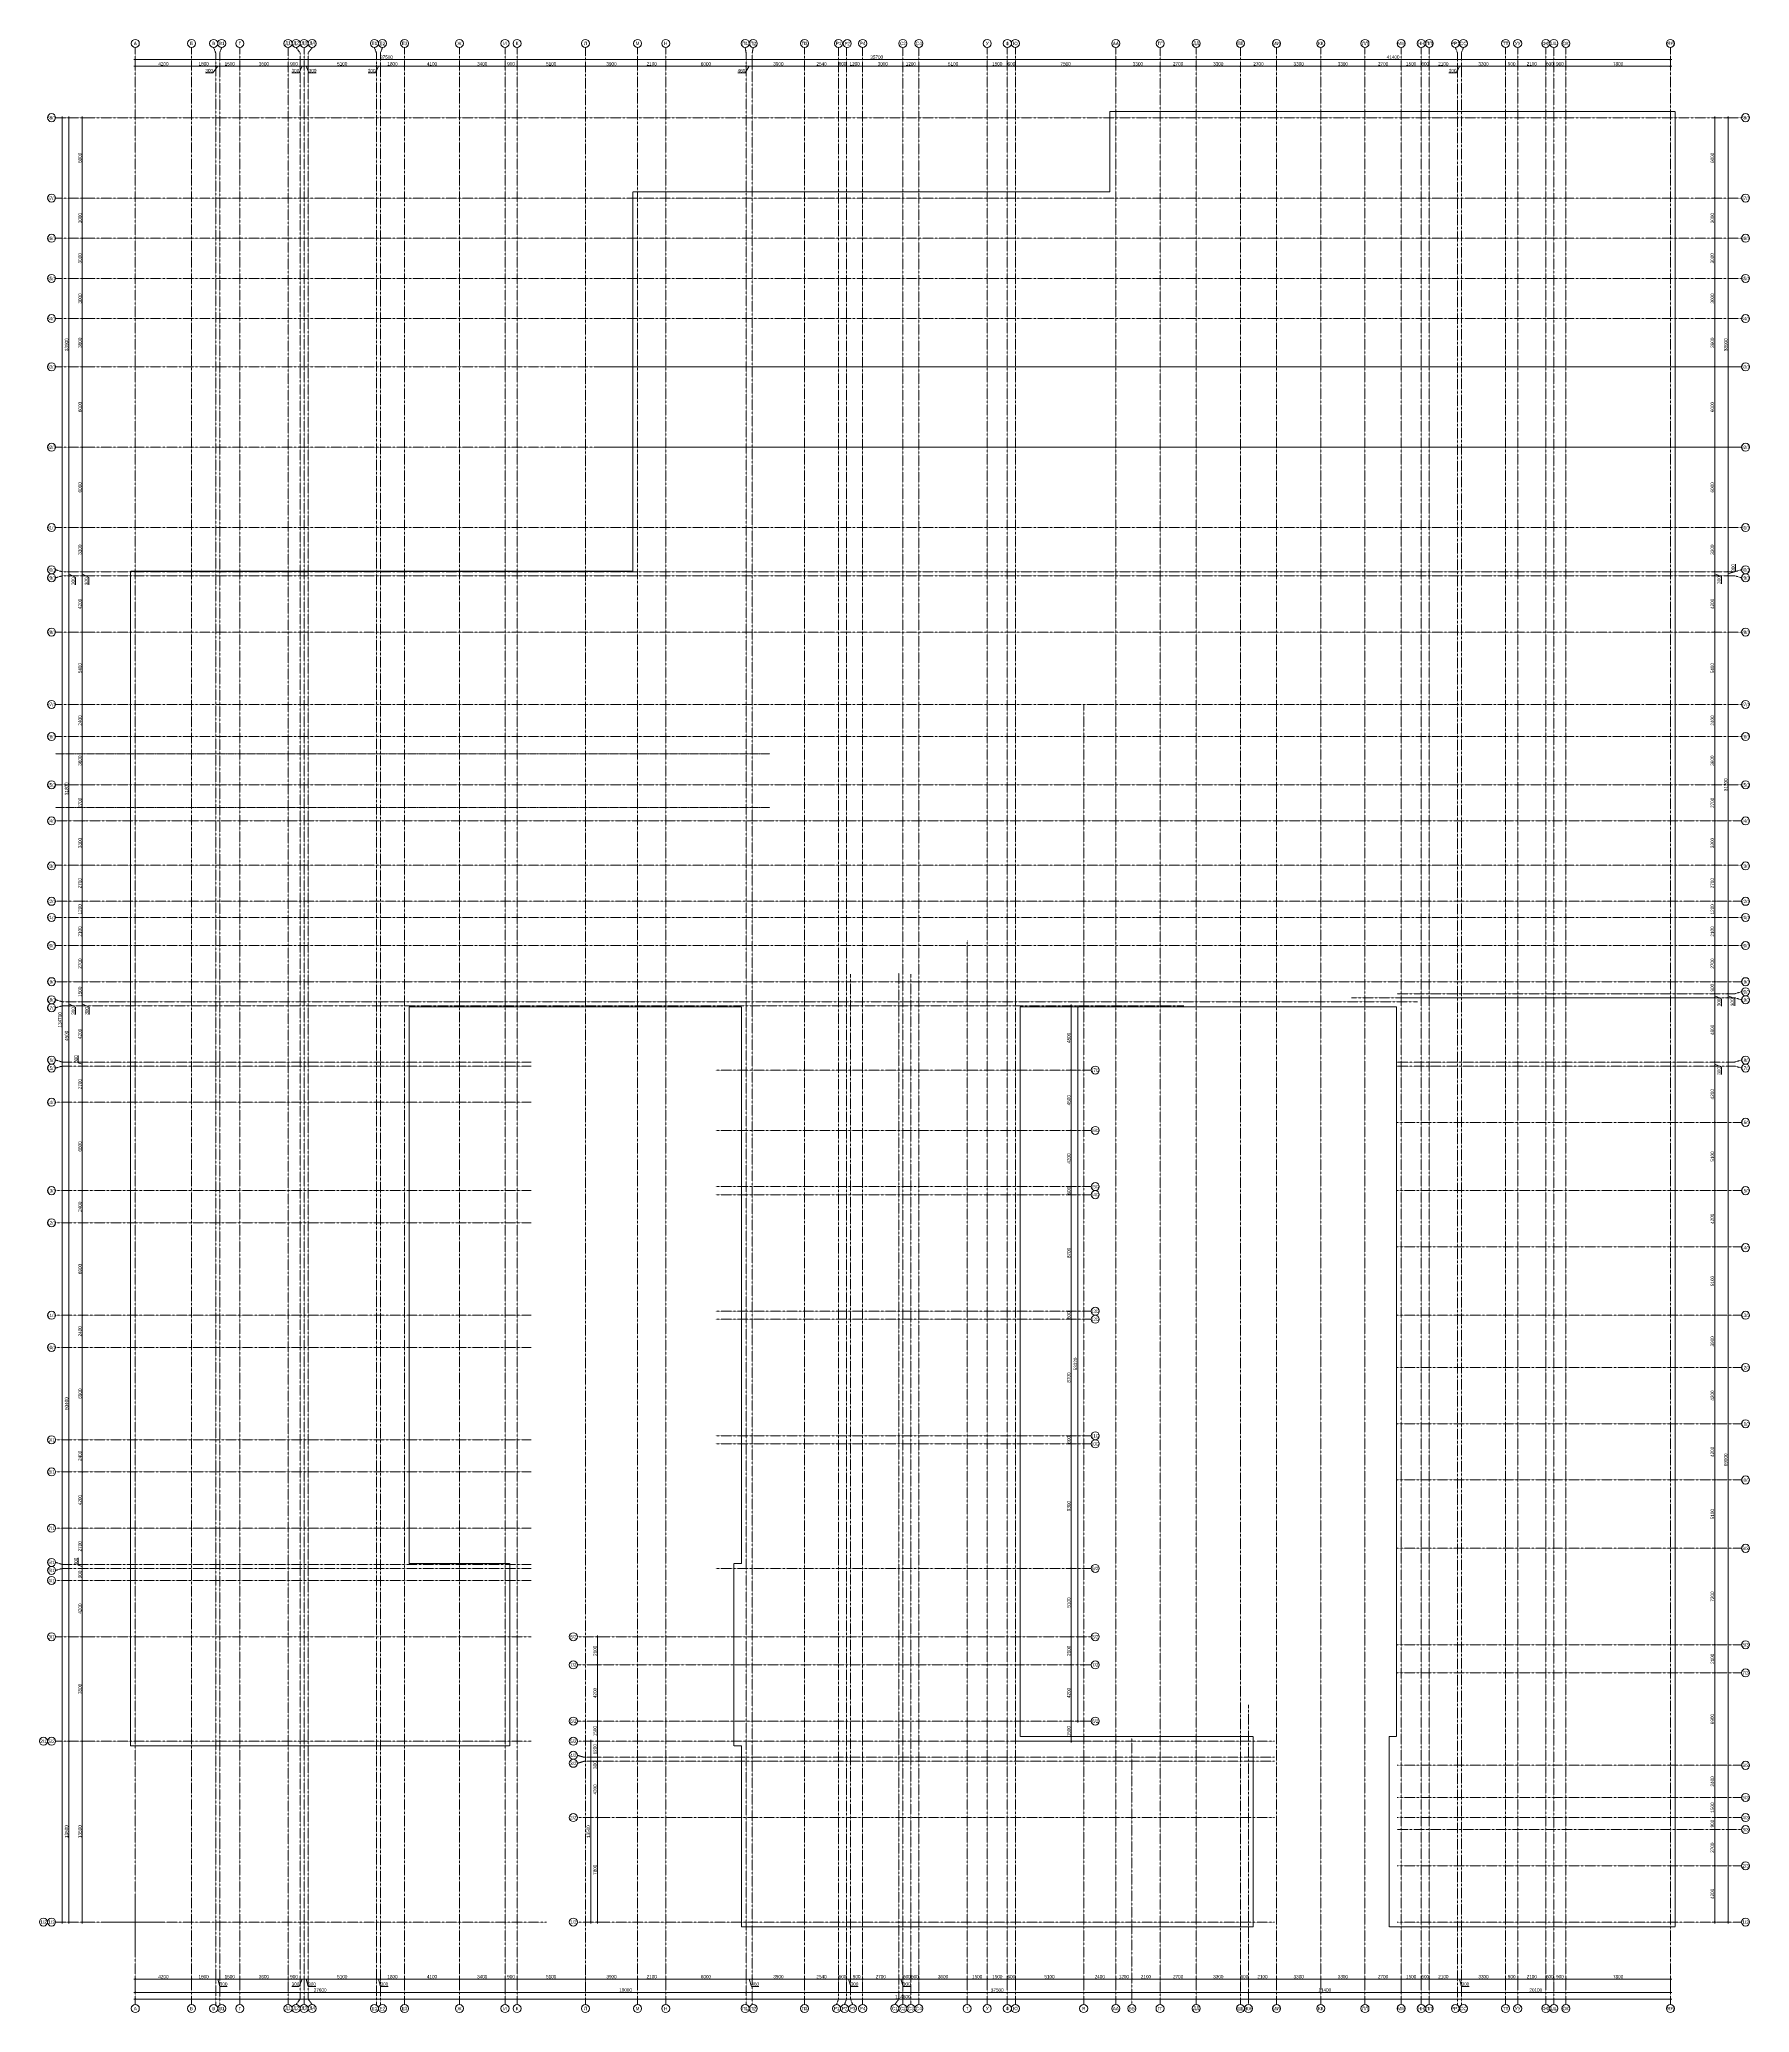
# Model space of a CAD drawing. Header units: millimetres. Extents: x -328335 to 1460319, y -208171 to 164069.
# Drawn here: x 293619 to 421284, y -6755 to 140539 of the extents above; entities that cross this region are included whole.
import ezdxf
from ezdxf import colors
from ezdxf.entities.mleader import LeaderData, LeaderLine
from ezdxf.enums import TextEntityAlignment as Align
from ezdxf.math import Vec2, Vec3

# ---------------------------------------------------------------- set-up
doc = ezdxf.new("R2010")
doc.units = ezdxf.units.MM
doc.header["$LTSCALE"] = 0.5
for name, pattern in [('CENTER', [50.8, 31.75, -6.35, 6.35, -6.35]), ('CENTER2', [28.575, 19.05, -3.175, 3.175, -3.175]), ('DASHED', [19.05, 12.7, -6.35])]:
    doc.linetypes.add(name, pattern=pattern)
doc.layers.get('Defpoints').update_dxf_attribs({"color": 140})
doc.layers.add('АР_Делит', color=120, linetype='Continuous', lineweight=0, plot=False)
doc.layers.add('АЦ_Выноски', color=7, linetype='Continuous', lineweight=5)
doc.layers.add('РД_Оси_размер', color=8, linetype='Continuous', lineweight=0)
doc.layers.add('РД_Оси_100', color=7, linetype='Continuous', lineweight=0, true_color=0x525252)
doc.styles.add('style1', font='ARIALN.TTF')
doc.styles.add('ккк', font='isocpeur.ttf', dxfattribs={"width": 0.85, "oblique": 15})
doc.dimstyles.new('Dim100_ареал', dxfattribs={"dimscale": 100, "dimtxt": 2.5, "dimasz": 1, "dimexe": 1, "dimexo": 1, "dimgap": 0.5, "dimtad": 1, "dimzin": 12, "dimdsep": 46, "dimtxsty": 'style1', "dimblk": 'ARCHTICK', "dimcen": 1, "dimdle": 1, "dimaunit": 1, "dimadec": 0, "dimazin": 3, "dimtfac": 1, "dimtmove": 1, "dimatfit": 3, "dimldrblk": 'OPEN30', "dimfxl": 2, "dimfxlon": 1, "dimtolj": 1, "dimtzin": 0, "dimlwd": 5, "dimlwe": 5, "dimarcsym": 0})

# ---------------------------------------------------------------- blocks, each defined once
blk = doc.blocks.new('_ArchTick')
at = {"color": 0, "linetype": 'ByBlock', "const_width": 0.15}
blk.add_lwpolyline([(-0.5, -0.5), (0.5, 0.5)], dxfattribs=at)
blk = doc.blocks.new('*D376')
at = {"layer": 'Defpoints', "color": 0, "transparency": 16777216}
for p in [(0, -3255), (4200, -3255), (4200, -4255)]:
    blk.add_point(p, dxfattribs=at)
at = {"layer": 'РД_Оси_размер', "color": 0, "lineweight": 5, "transparency": 16777216}
for p, q in [((-100, -4255), (4300, -4255)), ((0, -4055), (0, -4355)), ((4200, -4055), (4200, -4355))]:
    blk.add_line(p, q, dxfattribs=at)
at = {"layer": 'РД_Оси_размер', "color": 0, "lineweight": 5, "transparency": 16777216, "xscale": 100, "yscale": 100, "zscale": 100, "rotation": 180}
blk.add_blockref('_ArchTick', (0, -4255), dxfattribs=at)
at = {"layer": 'РД_Оси_размер', "color": 0, "lineweight": 5, "transparency": 16777216, "xscale": 100, "yscale": 100, "zscale": 100}
blk.add_blockref('_ArchTick', (4200, -4255), dxfattribs=at)
at = {"layer": 'РД_Оси_размер', "color": 0, "transparency": 16777216, "insert": (2100, -4077), "char_height": 250, "attachment_point": 5, "style": 'style1'}
blk.add_mtext('\\A1;4200', dxfattribs=at)
blk = doc.blocks.new('_Open30')
at = {"color": 0, "linetype": 'ByBlock', "lineweight": -2}
for p, q in [((-1, 0.3), (0, 0)), ((0, 0), (-1, -0.3)), ((0, 0), (-1, 0))]:
    blk.add_line(p, q, dxfattribs=at)
blk = doc.blocks.new('A-iden')
at = {"linetype": 'Continuous', "lineweight": 5}
blk.add_circle((0, -4), 3, dxfattribs=at)
at = {"color": 0, "linetype": 'Continuous', "lineweight": 20, "style": 'ккк', "width": 0.85}
blk.add_attdef('ID', text='', height=4, dxfattribs=at).set_placement((0.3, -3.9), align=Align.MIDDLE_CENTER)
blk = doc.blocks.new('*D252')
at = {"layer": 'Defpoints', "color": 0, "transparency": 16777216}
for p in [(4200, -3255), (6000, -3255), (6000, -4255)]:
    blk.add_point(p, dxfattribs=at)
at = {"layer": 'РД_Оси_размер', "color": 0, "lineweight": 5, "transparency": 16777216}
for p, q in [((4100, -4255), (6100, -4255)), ((4200, -4055), (4200, -4355)), ((6000, -4055), (6000, -4355))]:
    blk.add_line(p, q, dxfattribs=at)
at = {"layer": 'РД_Оси_размер', "color": 0, "lineweight": 5, "transparency": 16777216, "xscale": 100, "yscale": 100, "zscale": 100, "rotation": 180}
blk.add_blockref('_ArchTick', (4200, -4255), dxfattribs=at)
at = {"layer": 'РД_Оси_размер', "color": 0, "lineweight": 5, "transparency": 16777216, "xscale": 100, "yscale": 100, "zscale": 100}
blk.add_blockref('_ArchTick', (6000, -4255), dxfattribs=at)
at = {"layer": 'РД_Оси_размер', "color": 0, "transparency": 16777216, "insert": (5100, -4077), "char_height": 250, "attachment_point": 5, "style": 'style1'}
blk.add_mtext('\\A1;1800', dxfattribs=at)
blk = doc.blocks.new('*D253')
at = {"layer": 'Defpoints', "color": 0, "transparency": 16777216}
for p in [(6000, -3255), (6300, -3255), (6300, -4255)]:
    blk.add_point(p, dxfattribs=at)
at = {"layer": 'РД_Оси_размер', "color": 0, "lineweight": 5, "transparency": 16777216}
for p, q in [((5900, -4255), (6400, -4255)), ((6000, -4055), (6000, -4355)), ((6150, -4255), (6317, -4813)), ((6300, -4055), (6300, -4355)), ((6317, -4813), (6870, -4813))]:
    blk.add_line(p, q, dxfattribs=at)
at = {"layer": 'РД_Оси_размер', "color": 0, "lineweight": 5, "transparency": 16777216, "xscale": 100, "yscale": 100, "zscale": 100, "rotation": 180}
blk.add_blockref('_ArchTick', (6000, -4255), dxfattribs=at)
at = {"layer": 'РД_Оси_размер', "color": 0, "lineweight": 5, "transparency": 16777216, "xscale": 100, "yscale": 100, "zscale": 100}
blk.add_blockref('_ArchTick', (6300, -4255), dxfattribs=at)
at = {"layer": 'РД_Оси_размер', "color": 0, "transparency": 16777216, "insert": (6594, -4635), "char_height": 250, "attachment_point": 5, "style": 'style1'}
blk.add_mtext('\\A1;300', dxfattribs=at)
blk = doc.blocks.new('*D254')
at = {"layer": 'Defpoints', "color": 0, "transparency": 16777216}
for p in [(6300, -3255), (7800, -3255), (7800, -4255)]:
    blk.add_point(p, dxfattribs=at)
at = {"layer": 'РД_Оси_размер', "color": 0, "lineweight": 5, "transparency": 16777216}
for p, q in [((6200, -4255), (7900, -4255)), ((6300, -4055), (6300, -4355)), ((7800, -4055), (7800, -4355))]:
    blk.add_line(p, q, dxfattribs=at)
at = {"layer": 'РД_Оси_размер', "color": 0, "lineweight": 5, "transparency": 16777216, "xscale": 100, "yscale": 100, "zscale": 100, "rotation": 180}
blk.add_blockref('_ArchTick', (6300, -4255), dxfattribs=at)
at = {"layer": 'РД_Оси_размер', "color": 0, "lineweight": 5, "transparency": 16777216, "xscale": 100, "yscale": 100, "zscale": 100}
blk.add_blockref('_ArchTick', (7800, -4255), dxfattribs=at)
at = {"layer": 'РД_Оси_размер', "color": 0, "transparency": 16777216, "insert": (7050, -4077), "char_height": 250, "attachment_point": 5, "style": 'style1'}
blk.add_mtext('\\A1;1500', dxfattribs=at)
blk = doc.blocks.new('*D255')
at = {"layer": 'Defpoints', "color": 0, "transparency": 16777216}
for p in [(7800, -3255), (11400, -3255), (11400, -4255)]:
    blk.add_point(p, dxfattribs=at)
at = {"layer": 'РД_Оси_размер', "color": 0, "lineweight": 5, "transparency": 16777216}
for p, q in [((7700, -4255), (11500, -4255)), ((7800, -4055), (7800, -4355)), ((11400, -4055), (11400, -4355))]:
    blk.add_line(p, q, dxfattribs=at)
at = {"layer": 'РД_Оси_размер', "color": 0, "lineweight": 5, "transparency": 16777216, "xscale": 100, "yscale": 100, "zscale": 100, "rotation": 180}
blk.add_blockref('_ArchTick', (7800, -4255), dxfattribs=at)
at = {"layer": 'РД_Оси_размер', "color": 0, "lineweight": 5, "transparency": 16777216, "xscale": 100, "yscale": 100, "zscale": 100}
blk.add_blockref('_ArchTick', (11400, -4255), dxfattribs=at)
at = {"layer": 'РД_Оси_размер', "color": 0, "transparency": 16777216, "insert": (9600, -4077), "char_height": 250, "attachment_point": 5, "style": 'style1'}
blk.add_mtext('\\A1;3600', dxfattribs=at)
blk = doc.blocks.new('*D256')
at = {"layer": 'Defpoints', "color": 0, "transparency": 16777216}
for p in [(11400, -3255), (12300, -3255), (12300, -4255)]:
    blk.add_point(p, dxfattribs=at)
at = {"layer": 'РД_Оси_размер', "color": 0, "lineweight": 5, "transparency": 16777216}
for p, q in [((11300, -4255), (12400, -4255)), ((11400, -4055), (11400, -4355)), ((12300, -4055), (12300, -4355))]:
    blk.add_line(p, q, dxfattribs=at)
at = {"layer": 'РД_Оси_размер', "color": 0, "lineweight": 5, "transparency": 16777216, "xscale": 100, "yscale": 100, "zscale": 100, "rotation": 180}
blk.add_blockref('_ArchTick', (11400, -4255), dxfattribs=at)
at = {"layer": 'РД_Оси_размер', "color": 0, "lineweight": 5, "transparency": 16777216, "xscale": 100, "yscale": 100, "zscale": 100}
blk.add_blockref('_ArchTick', (12300, -4255), dxfattribs=at)
at = {"layer": 'РД_Оси_размер', "color": 0, "transparency": 16777216, "insert": (11850, -4077), "char_height": 250, "attachment_point": 5, "style": 'style1'}
blk.add_mtext('\\A1;900', dxfattribs=at)
blk = doc.blocks.new('*D257')
at = {"layer": 'Defpoints', "color": 0, "transparency": 16777216}
for p in [(12300, -3255), (12600, -3255), (12600, -4255)]:
    blk.add_point(p, dxfattribs=at)
at = {"layer": 'РД_Оси_размер', "color": 0, "lineweight": 5, "transparency": 16777216}
for p, q in [((12200, -4255), (12700, -4255)), ((12450, -4255), (12237, -4813)), ((12300, -4055), (12300, -4355)), ((12600, -4055), (12600, -4355)), ((12237, -4813), (11684, -4813))]:
    blk.add_line(p, q, dxfattribs=at)
at = {"layer": 'РД_Оси_размер', "color": 0, "lineweight": 5, "transparency": 16777216, "xscale": 100, "yscale": 100, "zscale": 100, "rotation": 180}
blk.add_blockref('_ArchTick', (12300, -4255), dxfattribs=at)
at = {"layer": 'РД_Оси_размер', "color": 0, "lineweight": 5, "transparency": 16777216, "xscale": 100, "yscale": 100, "zscale": 100}
blk.add_blockref('_ArchTick', (12600, -4255), dxfattribs=at)
at = {"layer": 'РД_Оси_размер', "color": 0, "transparency": 16777216, "insert": (11960, -4636), "char_height": 250, "attachment_point": 5, "style": 'style1'}
blk.add_mtext('\\A1;300', dxfattribs=at)
blk = doc.blocks.new('*D258')
at = {"layer": 'Defpoints', "color": 0, "transparency": 16777216}
for p in [(12600, -3255), (12900, -3255), (12900, -4255)]:
    blk.add_point(p, dxfattribs=at)
at = {"layer": 'РД_Оси_размер', "color": 0, "lineweight": 5, "transparency": 16777216}
for p, q in [((12500, -4255), (13000, -4255)), ((12600, -4055), (12600, -4355)), ((12750, -4255), (12917, -4813)), ((12900, -4055), (12900, -4355)), ((12917, -4813), (13470, -4813))]:
    blk.add_line(p, q, dxfattribs=at)
at = {"layer": 'РД_Оси_размер', "color": 0, "lineweight": 5, "transparency": 16777216, "xscale": 100, "yscale": 100, "zscale": 100, "rotation": 180}
blk.add_blockref('_ArchTick', (12600, -4255), dxfattribs=at)
at = {"layer": 'РД_Оси_размер', "color": 0, "lineweight": 5, "transparency": 16777216, "xscale": 100, "yscale": 100, "zscale": 100}
blk.add_blockref('_ArchTick', (12900, -4255), dxfattribs=at)
at = {"layer": 'РД_Оси_размер', "color": 0, "transparency": 16777216, "insert": (13194, -4635), "char_height": 250, "attachment_point": 5, "style": 'style1'}
blk.add_mtext('\\A1;300', dxfattribs=at)
blk = doc.blocks.new('*D259')
at = {"layer": 'Defpoints', "color": 0, "transparency": 16777216}
for p in [(12900, -3255), (18000, -3255), (18000, -4255)]:
    blk.add_point(p, dxfattribs=at)
at = {"layer": 'РД_Оси_размер', "color": 0, "lineweight": 5, "transparency": 16777216}
for p, q in [((12800, -4255), (18100, -4255)), ((12900, -4055), (12900, -4355)), ((18000, -4055), (18000, -4355))]:
    blk.add_line(p, q, dxfattribs=at)
at = {"layer": 'РД_Оси_размер', "color": 0, "lineweight": 5, "transparency": 16777216, "xscale": 100, "yscale": 100, "zscale": 100, "rotation": 180}
blk.add_blockref('_ArchTick', (12900, -4255), dxfattribs=at)
at = {"layer": 'РД_Оси_размер', "color": 0, "lineweight": 5, "transparency": 16777216, "xscale": 100, "yscale": 100, "zscale": 100}
blk.add_blockref('_ArchTick', (18000, -4255), dxfattribs=at)
at = {"layer": 'РД_Оси_размер', "color": 0, "transparency": 16777216, "insert": (15450, -4077), "char_height": 250, "attachment_point": 5, "style": 'style1'}
blk.add_mtext('\\A1;5100', dxfattribs=at)
blk = doc.blocks.new('*D260')
at = {"layer": 'Defpoints', "color": 0, "transparency": 16777216}
for p in [(18000, -3255), (18300, -3255), (18300, -4255)]:
    blk.add_point(p, dxfattribs=at)
at = {"layer": 'РД_Оси_размер', "color": 0, "lineweight": 5, "transparency": 16777216}
for p, q in [((17900, -4255), (18400, -4255)), ((18000, -4055), (18000, -4355)), ((18150, -4255), (18317, -4813)), ((18300, -4055), (18300, -4355)), ((18317, -4813), (18870, -4813))]:
    blk.add_line(p, q, dxfattribs=at)
at = {"layer": 'РД_Оси_размер', "color": 0, "lineweight": 5, "transparency": 16777216, "xscale": 100, "yscale": 100, "zscale": 100, "rotation": 180}
blk.add_blockref('_ArchTick', (18000, -4255), dxfattribs=at)
at = {"layer": 'РД_Оси_размер', "color": 0, "lineweight": 5, "transparency": 16777216, "xscale": 100, "yscale": 100, "zscale": 100}
blk.add_blockref('_ArchTick', (18300, -4255), dxfattribs=at)
at = {"layer": 'РД_Оси_размер', "color": 0, "transparency": 16777216, "insert": (18594, -4635), "char_height": 250, "attachment_point": 5, "style": 'style1'}
blk.add_mtext('\\A1;300', dxfattribs=at)
blk = doc.blocks.new('*D261')
at = {"layer": 'Defpoints', "color": 0, "transparency": 16777216}
for p in [(18300, -3255), (20100, -3255), (20100, -4255)]:
    blk.add_point(p, dxfattribs=at)
at = {"layer": 'РД_Оси_размер', "color": 0, "lineweight": 5, "transparency": 16777216}
for p, q in [((18200, -4255), (20200, -4255)), ((18300, -4055), (18300, -4355)), ((20100, -4055), (20100, -4355))]:
    blk.add_line(p, q, dxfattribs=at)
at = {"layer": 'РД_Оси_размер', "color": 0, "lineweight": 5, "transparency": 16777216, "xscale": 100, "yscale": 100, "zscale": 100, "rotation": 180}
blk.add_blockref('_ArchTick', (18300, -4255), dxfattribs=at)
at = {"layer": 'РД_Оси_размер', "color": 0, "lineweight": 5, "transparency": 16777216, "xscale": 100, "yscale": 100, "zscale": 100}
blk.add_blockref('_ArchTick', (20100, -4255), dxfattribs=at)
at = {"layer": 'РД_Оси_размер', "color": 0, "transparency": 16777216, "insert": (19200, -4077), "char_height": 250, "attachment_point": 5, "style": 'style1'}
blk.add_mtext('\\A1;1800', dxfattribs=at)
blk = doc.blocks.new('*D262')
at = {"layer": 'Defpoints', "color": 0, "transparency": 16777216}
for p in [(20100, -3255), (24200, -3255), (24200, -4255)]:
    blk.add_point(p, dxfattribs=at)
at = {"layer": 'РД_Оси_размер', "color": 0, "lineweight": 5, "transparency": 16777216}
for p, q in [((20000, -4255), (24300, -4255)), ((20100, -4055), (20100, -4355)), ((24200, -4055), (24200, -4355))]:
    blk.add_line(p, q, dxfattribs=at)
at = {"layer": 'РД_Оси_размер', "color": 0, "lineweight": 5, "transparency": 16777216, "xscale": 100, "yscale": 100, "zscale": 100, "rotation": 180}
blk.add_blockref('_ArchTick', (20100, -4255), dxfattribs=at)
at = {"layer": 'РД_Оси_размер', "color": 0, "lineweight": 5, "transparency": 16777216, "xscale": 100, "yscale": 100, "zscale": 100}
blk.add_blockref('_ArchTick', (24200, -4255), dxfattribs=at)
at = {"layer": 'РД_Оси_размер', "color": 0, "transparency": 16777216, "insert": (22150, -4077), "char_height": 250, "attachment_point": 5, "style": 'style1'}
blk.add_mtext('\\A1;4100', dxfattribs=at)
blk = doc.blocks.new('*D263')
at = {"layer": 'Defpoints', "color": 0, "transparency": 16777216}
for p in [(24200, -3255), (27600, -3255), (27600, -4255)]:
    blk.add_point(p, dxfattribs=at)
at = {"layer": 'РД_Оси_размер', "color": 0, "lineweight": 5, "transparency": 16777216}
for p, q in [((24100, -4255), (27700, -4255)), ((24200, -4055), (24200, -4355)), ((27600, -4055), (27600, -4355))]:
    blk.add_line(p, q, dxfattribs=at)
at = {"layer": 'РД_Оси_размер', "color": 0, "lineweight": 5, "transparency": 16777216, "xscale": 100, "yscale": 100, "zscale": 100, "rotation": 180}
blk.add_blockref('_ArchTick', (24200, -4255), dxfattribs=at)
at = {"layer": 'РД_Оси_размер', "color": 0, "lineweight": 5, "transparency": 16777216, "xscale": 100, "yscale": 100, "zscale": 100}
blk.add_blockref('_ArchTick', (27600, -4255), dxfattribs=at)
at = {"layer": 'РД_Оси_размер', "color": 0, "transparency": 16777216, "insert": (25900, -4077), "char_height": 250, "attachment_point": 5, "style": 'style1'}
blk.add_mtext('\\A1;3400', dxfattribs=at)
blk = doc.blocks.new('*D264')
at = {"layer": 'Defpoints', "color": 0, "transparency": 16777216}
for p in [(27600, -3255), (28500, -3255), (28500, -4255)]:
    blk.add_point(p, dxfattribs=at)
at = {"layer": 'РД_Оси_размер', "color": 0, "lineweight": 5, "transparency": 16777216}
for p, q in [((27500, -4255), (28600, -4255)), ((27600, -4055), (27600, -4355)), ((28500, -4055), (28500, -4355))]:
    blk.add_line(p, q, dxfattribs=at)
at = {"layer": 'РД_Оси_размер', "color": 0, "lineweight": 5, "transparency": 16777216, "xscale": 100, "yscale": 100, "zscale": 100, "rotation": 180}
blk.add_blockref('_ArchTick', (27600, -4255), dxfattribs=at)
at = {"layer": 'РД_Оси_размер', "color": 0, "lineweight": 5, "transparency": 16777216, "xscale": 100, "yscale": 100, "zscale": 100}
blk.add_blockref('_ArchTick', (28500, -4255), dxfattribs=at)
at = {"layer": 'РД_Оси_размер', "color": 0, "transparency": 16777216, "insert": (28050, -4077), "char_height": 250, "attachment_point": 5, "style": 'style1'}
blk.add_mtext('\\A1;900', dxfattribs=at)
blk = doc.blocks.new('*D265')
at = {"layer": 'Defpoints', "color": 0, "transparency": 16777216}
for p in [(28500, -3255), (33600, -3255), (33600, -4255)]:
    blk.add_point(p, dxfattribs=at)
at = {"layer": 'РД_Оси_размер', "color": 0, "lineweight": 5, "transparency": 16777216}
for p, q in [((28400, -4255), (33700, -4255)), ((28500, -4055), (28500, -4355)), ((33600, -4055), (33600, -4355))]:
    blk.add_line(p, q, dxfattribs=at)
at = {"layer": 'РД_Оси_размер', "color": 0, "lineweight": 5, "transparency": 16777216, "xscale": 100, "yscale": 100, "zscale": 100, "rotation": 180}
blk.add_blockref('_ArchTick', (28500, -4255), dxfattribs=at)
at = {"layer": 'РД_Оси_размер', "color": 0, "lineweight": 5, "transparency": 16777216, "xscale": 100, "yscale": 100, "zscale": 100}
blk.add_blockref('_ArchTick', (33600, -4255), dxfattribs=at)
at = {"layer": 'РД_Оси_размер', "color": 0, "transparency": 16777216, "insert": (31050, -4077), "char_height": 250, "attachment_point": 5, "style": 'style1'}
blk.add_mtext('\\A1;5100', dxfattribs=at)
blk = doc.blocks.new('*D266')
at = {"layer": 'Defpoints', "color": 0, "transparency": 16777216}
for p in [(33600, -3255), (37500, -3255), (37500, -4255)]:
    blk.add_point(p, dxfattribs=at)
at = {"layer": 'РД_Оси_размер', "color": 0, "lineweight": 5, "transparency": 16777216}
for p, q in [((33500, -4255), (37600, -4255)), ((33600, -4055), (33600, -4355)), ((37500, -4055), (37500, -4355))]:
    blk.add_line(p, q, dxfattribs=at)
at = {"layer": 'РД_Оси_размер', "color": 0, "lineweight": 5, "transparency": 16777216, "xscale": 100, "yscale": 100, "zscale": 100, "rotation": 180}
blk.add_blockref('_ArchTick', (33600, -4255), dxfattribs=at)
at = {"layer": 'РД_Оси_размер', "color": 0, "lineweight": 5, "transparency": 16777216, "xscale": 100, "yscale": 100, "zscale": 100}
blk.add_blockref('_ArchTick', (37500, -4255), dxfattribs=at)
at = {"layer": 'РД_Оси_размер', "color": 0, "transparency": 16777216, "insert": (35550, -4077), "char_height": 250, "attachment_point": 5, "style": 'style1'}
blk.add_mtext('\\A1;3900', dxfattribs=at)
blk = doc.blocks.new('*D267')
at = {"layer": 'Defpoints', "color": 0, "transparency": 16777216}
for p in [(37500, -3255), (39600, -3255), (39600, -4255)]:
    blk.add_point(p, dxfattribs=at)
at = {"layer": 'РД_Оси_размер', "color": 0, "lineweight": 5, "transparency": 16777216}
for p, q in [((37400, -4255), (39700, -4255)), ((37500, -4055), (37500, -4355)), ((39600, -4055), (39600, -4355))]:
    blk.add_line(p, q, dxfattribs=at)
at = {"layer": 'РД_Оси_размер', "color": 0, "lineweight": 5, "transparency": 16777216, "xscale": 100, "yscale": 100, "zscale": 100, "rotation": 180}
blk.add_blockref('_ArchTick', (37500, -4255), dxfattribs=at)
at = {"layer": 'РД_Оси_размер', "color": 0, "lineweight": 5, "transparency": 16777216, "xscale": 100, "yscale": 100, "zscale": 100}
blk.add_blockref('_ArchTick', (39600, -4255), dxfattribs=at)
at = {"layer": 'РД_Оси_размер', "color": 0, "transparency": 16777216, "insert": (38550, -4077), "char_height": 250, "attachment_point": 5, "style": 'style1'}
blk.add_mtext('\\A1;2100', dxfattribs=at)
blk = doc.blocks.new('*D268')
at = {"layer": 'Defpoints', "color": 0, "transparency": 16777216}
for p in [(39600, -3255), (45600, -3255), (45600, -4255)]:
    blk.add_point(p, dxfattribs=at)
at = {"layer": 'РД_Оси_размер', "color": 0, "lineweight": 5, "transparency": 16777216}
for p, q in [((39500, -4255), (45700, -4255)), ((39600, -4055), (39600, -4355)), ((45600, -4055), (45600, -4355))]:
    blk.add_line(p, q, dxfattribs=at)
at = {"layer": 'РД_Оси_размер', "color": 0, "lineweight": 5, "transparency": 16777216, "xscale": 100, "yscale": 100, "zscale": 100, "rotation": 180}
blk.add_blockref('_ArchTick', (39600, -4255), dxfattribs=at)
at = {"layer": 'РД_Оси_размер', "color": 0, "lineweight": 5, "transparency": 16777216, "xscale": 100, "yscale": 100, "zscale": 100}
blk.add_blockref('_ArchTick', (45600, -4255), dxfattribs=at)
at = {"layer": 'РД_Оси_размер', "color": 0, "transparency": 16777216, "insert": (42600, -4077), "char_height": 250, "attachment_point": 5, "style": 'style1'}
blk.add_mtext('\\A1;6000', dxfattribs=at)
blk = doc.blocks.new('*D269')
at = {"layer": 'Defpoints', "color": 0, "transparency": 16777216}
for p in [(45600, -3255), (46060, -3255), (46060, -4255)]:
    blk.add_point(p, dxfattribs=at)
at = {"layer": 'РД_Оси_размер', "color": 0, "lineweight": 5, "transparency": 16777216}
for p, q in [((45500, -4255), (46160, -4255)), ((45600, -4055), (45600, -4355)), ((45830, -4255), (45997, -4813)), ((46060, -4055), (46060, -4355)), ((45997, -4813), (46558, -4813))]:
    blk.add_line(p, q, dxfattribs=at)
at = {"layer": 'РД_Оси_размер', "color": 0, "lineweight": 5, "transparency": 16777216, "xscale": 100, "yscale": 100, "zscale": 100, "rotation": 180}
blk.add_blockref('_ArchTick', (45600, -4255), dxfattribs=at)
at = {"layer": 'РД_Оси_размер', "color": 0, "lineweight": 5, "transparency": 16777216, "xscale": 100, "yscale": 100, "zscale": 100}
blk.add_blockref('_ArchTick', (46060, -4255), dxfattribs=at)
at = {"layer": 'РД_Оси_размер', "color": 0, "transparency": 16777216, "insert": (46278, -4635), "char_height": 250, "attachment_point": 5, "style": 'style1'}
blk.add_mtext('\\A1;460', dxfattribs=at)
blk = doc.blocks.new('*D270')
at = {"layer": 'Defpoints', "color": 0, "transparency": 16777216}
for p in [(46060, -3255), (49960, -3255), (49960, -4255)]:
    blk.add_point(p, dxfattribs=at)
at = {"layer": 'РД_Оси_размер', "color": 0, "lineweight": 5, "transparency": 16777216}
for p, q in [((45960, -4255), (50060, -4255)), ((46060, -4055), (46060, -4355)), ((49960, -4055), (49960, -4355))]:
    blk.add_line(p, q, dxfattribs=at)
at = {"layer": 'РД_Оси_размер', "color": 0, "lineweight": 5, "transparency": 16777216, "xscale": 100, "yscale": 100, "zscale": 100, "rotation": 180}
blk.add_blockref('_ArchTick', (46060, -4255), dxfattribs=at)
at = {"layer": 'РД_Оси_размер', "color": 0, "lineweight": 5, "transparency": 16777216, "xscale": 100, "yscale": 100, "zscale": 100}
blk.add_blockref('_ArchTick', (49960, -4255), dxfattribs=at)
at = {"layer": 'РД_Оси_размер', "color": 0, "transparency": 16777216, "insert": (48010, -4077), "char_height": 250, "attachment_point": 5, "style": 'style1'}
blk.add_mtext('\\A1;3900', dxfattribs=at)
blk = doc.blocks.new('*D271')
at = {"layer": 'Defpoints', "color": 0, "transparency": 16777216}
for p in [(49960, -3255), (52500, -3255), (52500, -4255)]:
    blk.add_point(p, dxfattribs=at)
at = {"layer": 'РД_Оси_размер', "color": 0, "lineweight": 5, "transparency": 16777216}
for p, q in [((49860, -4255), (52600, -4255)), ((49960, -4055), (49960, -4355)), ((52500, -4055), (52500, -4355))]:
    blk.add_line(p, q, dxfattribs=at)
at = {"layer": 'РД_Оси_размер', "color": 0, "lineweight": 5, "transparency": 16777216, "xscale": 100, "yscale": 100, "zscale": 100, "rotation": 180}
blk.add_blockref('_ArchTick', (49960, -4255), dxfattribs=at)
at = {"layer": 'РД_Оси_размер', "color": 0, "lineweight": 5, "transparency": 16777216, "xscale": 100, "yscale": 100, "zscale": 100}
blk.add_blockref('_ArchTick', (52500, -4255), dxfattribs=at)
at = {"layer": 'РД_Оси_размер', "color": 0, "transparency": 16777216, "insert": (51230, -4077), "char_height": 250, "attachment_point": 5, "style": 'style1'}
blk.add_mtext('\\A1;2540', dxfattribs=at)
blk = doc.blocks.new('*D272')
at = {"layer": 'Defpoints', "color": 0, "transparency": 16777216}
for p in [(52500, -3255), (53100, -3255), (53100, -4255)]:
    blk.add_point(p, dxfattribs=at)
at = {"layer": 'РД_Оси_размер', "color": 0, "lineweight": 5, "transparency": 16777216}
for p, q in [((52400, -4255), (53200, -4255)), ((52500, -4055), (52500, -4355)), ((53100, -4055), (53100, -4355))]:
    blk.add_line(p, q, dxfattribs=at)
at = {"layer": 'РД_Оси_размер', "color": 0, "lineweight": 5, "transparency": 16777216, "xscale": 100, "yscale": 100, "zscale": 100, "rotation": 180}
blk.add_blockref('_ArchTick', (52500, -4255), dxfattribs=at)
at = {"layer": 'РД_Оси_размер', "color": 0, "lineweight": 5, "transparency": 16777216, "xscale": 100, "yscale": 100, "zscale": 100}
blk.add_blockref('_ArchTick', (53100, -4255), dxfattribs=at)
at = {"layer": 'РД_Оси_размер', "color": 0, "transparency": 16777216, "insert": (52800, -4077), "char_height": 250, "attachment_point": 5, "style": 'style1'}
blk.add_mtext('\\A1;600', dxfattribs=at)
blk = doc.blocks.new('*D273')
at = {"layer": 'Defpoints', "color": 0, "transparency": 16777216}
for p in [(53100, -3255), (53400, -3255), (53400, -4255)]:
    blk.add_point(p, dxfattribs=at)
at = {"layer": 'РД_Оси_размер', "color": 0, "lineweight": 5, "transparency": 16777216}
for p, q in [((53000, -4255), (53500, -4255)), ((53100, -4055), (53100, -4355)), ((53250, -4255), (53417, -4813)), ((53400, -4055), (53400, -4355)), ((53417, -4813), (53970, -4813))]:
    blk.add_line(p, q, dxfattribs=at)
at = {"layer": 'РД_Оси_размер', "color": 0, "lineweight": 5, "transparency": 16777216, "xscale": 100, "yscale": 100, "zscale": 100, "rotation": 180}
blk.add_blockref('_ArchTick', (53100, -4255), dxfattribs=at)
at = {"layer": 'РД_Оси_размер', "color": 0, "lineweight": 5, "transparency": 16777216, "xscale": 100, "yscale": 100, "zscale": 100}
blk.add_blockref('_ArchTick', (53400, -4255), dxfattribs=at)
at = {"layer": 'РД_Оси_размер', "color": 0, "transparency": 16777216, "insert": (53694, -4635), "char_height": 250, "attachment_point": 5, "style": 'style1'}
blk.add_mtext('\\A1;300', dxfattribs=at)
blk = doc.blocks.new('*D274')
at = {"layer": 'Defpoints', "color": 0, "transparency": 16777216}
for p in [(53400, -3255), (54300, -3255), (54300, -4255)]:
    blk.add_point(p, dxfattribs=at)
at = {"layer": 'РД_Оси_размер', "color": 0, "lineweight": 5, "transparency": 16777216}
for p, q in [((53300, -4255), (54400, -4255)), ((53400, -4055), (53400, -4355)), ((54300, -4055), (54300, -4355))]:
    blk.add_line(p, q, dxfattribs=at)
at = {"layer": 'РД_Оси_размер', "color": 0, "lineweight": 5, "transparency": 16777216, "xscale": 100, "yscale": 100, "zscale": 100, "rotation": 180}
blk.add_blockref('_ArchTick', (53400, -4255), dxfattribs=at)
at = {"layer": 'РД_Оси_размер', "color": 0, "lineweight": 5, "transparency": 16777216, "xscale": 100, "yscale": 100, "zscale": 100}
blk.add_blockref('_ArchTick', (54300, -4255), dxfattribs=at)
at = {"layer": 'РД_Оси_размер', "color": 0, "transparency": 16777216, "insert": (53850, -4077), "char_height": 250, "attachment_point": 5, "style": 'style1'}
blk.add_mtext('\\A1;900', dxfattribs=at)
blk = doc.blocks.new('*D186')
at = {"layer": 'Defpoints', "color": 0, "transparency": 16777216}
for p in [(54300, -3255), (57000, -3255), (57000, -4255)]:
    blk.add_point(p, dxfattribs=at)
at = {"layer": 'РД_Оси_размер', "color": 0, "lineweight": 5, "transparency": 16777216}
for p, q in [((54200, -4255), (57100, -4255)), ((54300, -4055), (54300, -4355)), ((57000, -4055), (57000, -4355))]:
    blk.add_line(p, q, dxfattribs=at)
at = {"layer": 'РД_Оси_размер', "color": 0, "lineweight": 5, "transparency": 16777216, "xscale": 100, "yscale": 100, "zscale": 100, "rotation": 180}
blk.add_blockref('_ArchTick', (54300, -4255), dxfattribs=at)
at = {"layer": 'РД_Оси_размер', "color": 0, "lineweight": 5, "transparency": 16777216, "xscale": 100, "yscale": 100, "zscale": 100}
blk.add_blockref('_ArchTick', (57000, -4255), dxfattribs=at)
at = {"layer": 'РД_Оси_размер', "color": 0, "transparency": 16777216, "insert": (55650, -4077), "char_height": 250, "attachment_point": 5, "style": 'style1'}
blk.add_mtext('\\A1;2700', dxfattribs=at)
blk = doc.blocks.new('*D187')
at = {"layer": 'Defpoints', "color": 0, "transparency": 16777216}
for p in [(57000, -3255), (57300, -3255), (57300, -4255)]:
    blk.add_point(p, dxfattribs=at)
at = {"layer": 'РД_Оси_размер', "color": 0, "lineweight": 5, "transparency": 16777216}
for p, q in [((56900, -4255), (57400, -4255)), ((57000, -4055), (57000, -4355)), ((57150, -4255), (57317, -4813)), ((57300, -4055), (57300, -4355)), ((57317, -4813), (57870, -4813))]:
    blk.add_line(p, q, dxfattribs=at)
at = {"layer": 'РД_Оси_размер', "color": 0, "lineweight": 5, "transparency": 16777216, "xscale": 100, "yscale": 100, "zscale": 100, "rotation": 180}
blk.add_blockref('_ArchTick', (57000, -4255), dxfattribs=at)
at = {"layer": 'РД_Оси_размер', "color": 0, "lineweight": 5, "transparency": 16777216, "xscale": 100, "yscale": 100, "zscale": 100}
blk.add_blockref('_ArchTick', (57300, -4255), dxfattribs=at)
at = {"layer": 'РД_Оси_размер', "color": 0, "transparency": 16777216, "insert": (57594, -4635), "char_height": 250, "attachment_point": 5, "style": 'style1'}
blk.add_mtext('\\A1;300', dxfattribs=at)
blk = doc.blocks.new('*D188')
at = {"layer": 'Defpoints', "color": 0, "transparency": 16777216}
for p in [(57300, -3255), (57900, -3255), (57900, -4255)]:
    blk.add_point(p, dxfattribs=at)
at = {"layer": 'РД_Оси_размер', "color": 0, "lineweight": 5, "transparency": 16777216}
for p, q in [((57200, -4255), (58000, -4255)), ((57300, -4055), (57300, -4355)), ((57900, -4055), (57900, -4355))]:
    blk.add_line(p, q, dxfattribs=at)
at = {"layer": 'РД_Оси_размер', "color": 0, "lineweight": 5, "transparency": 16777216, "xscale": 100, "yscale": 100, "zscale": 100, "rotation": 180}
blk.add_blockref('_ArchTick', (57300, -4255), dxfattribs=at)
at = {"layer": 'РД_Оси_размер', "color": 0, "lineweight": 5, "transparency": 16777216, "xscale": 100, "yscale": 100, "zscale": 100}
blk.add_blockref('_ArchTick', (57900, -4255), dxfattribs=at)
at = {"layer": 'РД_Оси_размер', "color": 0, "transparency": 16777216, "insert": (57600, -4077), "char_height": 250, "attachment_point": 5, "style": 'style1'}
blk.add_mtext('\\A1;600', dxfattribs=at)
blk = doc.blocks.new('*D189')
at = {"layer": 'Defpoints', "color": 0, "transparency": 16777216}
for p in [(57900, -3255), (58500, -3255), (58500, -4255)]:
    blk.add_point(p, dxfattribs=at)
at = {"layer": 'РД_Оси_размер', "color": 0, "lineweight": 5, "transparency": 16777216}
for p, q in [((57800, -4255), (58600, -4255)), ((57900, -4055), (57900, -4355)), ((58500, -4055), (58500, -4355))]:
    blk.add_line(p, q, dxfattribs=at)
at = {"layer": 'РД_Оси_размер', "color": 0, "lineweight": 5, "transparency": 16777216, "xscale": 100, "yscale": 100, "zscale": 100, "rotation": 180}
blk.add_blockref('_ArchTick', (57900, -4255), dxfattribs=at)
at = {"layer": 'РД_Оси_размер', "color": 0, "lineweight": 5, "transparency": 16777216, "xscale": 100, "yscale": 100, "zscale": 100}
blk.add_blockref('_ArchTick', (58500, -4255), dxfattribs=at)
at = {"layer": 'РД_Оси_размер', "color": 0, "transparency": 16777216, "insert": (58200, -4077), "char_height": 250, "attachment_point": 5, "style": 'style1'}
blk.add_mtext('\\A1;600', dxfattribs=at)
blk = doc.blocks.new('*D190')
at = {"layer": 'Defpoints', "color": 0, "transparency": 16777216}
for p in [(58500, -3255), (62100, -3255), (62100, -4255)]:
    blk.add_point(p, dxfattribs=at)
at = {"layer": 'РД_Оси_размер', "color": 0, "lineweight": 5, "transparency": 16777216}
for p, q in [((58400, -4255), (62200, -4255)), ((58500, -4055), (58500, -4355)), ((62100, -4055), (62100, -4355))]:
    blk.add_line(p, q, dxfattribs=at)
at = {"layer": 'РД_Оси_размер', "color": 0, "lineweight": 5, "transparency": 16777216, "xscale": 100, "yscale": 100, "zscale": 100, "rotation": 180}
blk.add_blockref('_ArchTick', (58500, -4255), dxfattribs=at)
at = {"layer": 'РД_Оси_размер', "color": 0, "lineweight": 5, "transparency": 16777216, "xscale": 100, "yscale": 100, "zscale": 100}
blk.add_blockref('_ArchTick', (62100, -4255), dxfattribs=at)
at = {"layer": 'РД_Оси_размер', "color": 0, "transparency": 16777216, "insert": (60300, -4077), "char_height": 250, "attachment_point": 5, "style": 'style1'}
blk.add_mtext('\\A1;3600', dxfattribs=at)
blk = doc.blocks.new('*D191')
at = {"layer": 'Defpoints', "color": 0, "transparency": 16777216}
for p in [(62100, -3255), (63600, -3255), (63600, -4255)]:
    blk.add_point(p, dxfattribs=at)
at = {"layer": 'РД_Оси_размер', "color": 0, "lineweight": 5, "transparency": 16777216}
for p, q in [((62000, -4255), (63700, -4255)), ((62100, -4055), (62100, -4355)), ((63600, -4055), (63600, -4355))]:
    blk.add_line(p, q, dxfattribs=at)
at = {"layer": 'РД_Оси_размер', "color": 0, "lineweight": 5, "transparency": 16777216, "xscale": 100, "yscale": 100, "zscale": 100, "rotation": 180}
blk.add_blockref('_ArchTick', (62100, -4255), dxfattribs=at)
at = {"layer": 'РД_Оси_размер', "color": 0, "lineweight": 5, "transparency": 16777216, "xscale": 100, "yscale": 100, "zscale": 100}
blk.add_blockref('_ArchTick', (63600, -4255), dxfattribs=at)
at = {"layer": 'РД_Оси_размер', "color": 0, "transparency": 16777216, "insert": (62850, -4077), "char_height": 250, "attachment_point": 5, "style": 'style1'}
blk.add_mtext('\\A1;1500', dxfattribs=at)
blk = doc.blocks.new('*D192')
at = {"layer": 'Defpoints', "color": 0, "transparency": 16777216}
for p in [(63600, -3255), (65100, -3255), (65100, -4255)]:
    blk.add_point(p, dxfattribs=at)
at = {"layer": 'РД_Оси_размер', "color": 0, "lineweight": 5, "transparency": 16777216}
for p, q in [((63500, -4255), (65200, -4255)), ((63600, -4055), (63600, -4355)), ((65100, -4055), (65100, -4355))]:
    blk.add_line(p, q, dxfattribs=at)
at = {"layer": 'РД_Оси_размер', "color": 0, "lineweight": 5, "transparency": 16777216, "xscale": 100, "yscale": 100, "zscale": 100, "rotation": 180}
blk.add_blockref('_ArchTick', (63600, -4255), dxfattribs=at)
at = {"layer": 'РД_Оси_размер', "color": 0, "lineweight": 5, "transparency": 16777216, "xscale": 100, "yscale": 100, "zscale": 100}
blk.add_blockref('_ArchTick', (65100, -4255), dxfattribs=at)
at = {"layer": 'РД_Оси_размер', "color": 0, "transparency": 16777216, "insert": (64350, -4077), "char_height": 250, "attachment_point": 5, "style": 'style1'}
blk.add_mtext('\\A1;1500', dxfattribs=at)
blk = doc.blocks.new('*D193')
at = {"layer": 'Defpoints', "color": 0, "transparency": 16777216}
for p in [(65100, -3255), (65700, -3255), (65700, -4255)]:
    blk.add_point(p, dxfattribs=at)
at = {"layer": 'РД_Оси_размер', "color": 0, "lineweight": 5, "transparency": 16777216}
for p, q in [((65000, -4255), (65800, -4255)), ((65100, -4055), (65100, -4355)), ((65700, -4055), (65700, -4355))]:
    blk.add_line(p, q, dxfattribs=at)
at = {"layer": 'РД_Оси_размер', "color": 0, "lineweight": 5, "transparency": 16777216, "xscale": 100, "yscale": 100, "zscale": 100, "rotation": 180}
blk.add_blockref('_ArchTick', (65100, -4255), dxfattribs=at)
at = {"layer": 'РД_Оси_размер', "color": 0, "lineweight": 5, "transparency": 16777216, "xscale": 100, "yscale": 100, "zscale": 100}
blk.add_blockref('_ArchTick', (65700, -4255), dxfattribs=at)
at = {"layer": 'РД_Оси_размер', "color": 0, "transparency": 16777216, "insert": (65400, -4077), "char_height": 250, "attachment_point": 5, "style": 'style1'}
blk.add_mtext('\\A1;600', dxfattribs=at)
blk = doc.blocks.new('*D194')
at = {"layer": 'Defpoints', "color": 0, "transparency": 16777216}
for p in [(65700, -3255), (70800, -3255), (70800, -4255)]:
    blk.add_point(p, dxfattribs=at)
at = {"layer": 'РД_Оси_размер', "color": 0, "lineweight": 5, "transparency": 16777216}
for p, q in [((65600, -4255), (70900, -4255)), ((65700, -4055), (65700, -4355)), ((70800, -4055), (70800, -4355))]:
    blk.add_line(p, q, dxfattribs=at)
at = {"layer": 'РД_Оси_размер', "color": 0, "lineweight": 5, "transparency": 16777216, "xscale": 100, "yscale": 100, "zscale": 100, "rotation": 180}
blk.add_blockref('_ArchTick', (65700, -4255), dxfattribs=at)
at = {"layer": 'РД_Оси_размер', "color": 0, "lineweight": 5, "transparency": 16777216, "xscale": 100, "yscale": 100, "zscale": 100}
blk.add_blockref('_ArchTick', (70800, -4255), dxfattribs=at)
at = {"layer": 'РД_Оси_размер', "color": 0, "transparency": 16777216, "insert": (68250, -4077), "char_height": 250, "attachment_point": 5, "style": 'style1'}
blk.add_mtext('\\A1;5100', dxfattribs=at)
blk = doc.blocks.new('*D195')
at = {"layer": 'Defpoints', "color": 0, "transparency": 16777216}
for p in [(70800, -3255), (73200, -3255), (73200, -4255)]:
    blk.add_point(p, dxfattribs=at)
at = {"layer": 'РД_Оси_размер', "color": 0, "lineweight": 5, "transparency": 16777216}
for p, q in [((70700, -4255), (73300, -4255)), ((70800, -4055), (70800, -4355)), ((73200, -4055), (73200, -4355))]:
    blk.add_line(p, q, dxfattribs=at)
at = {"layer": 'РД_Оси_размер', "color": 0, "lineweight": 5, "transparency": 16777216, "xscale": 100, "yscale": 100, "zscale": 100, "rotation": 180}
blk.add_blockref('_ArchTick', (70800, -4255), dxfattribs=at)
at = {"layer": 'РД_Оси_размер', "color": 0, "lineweight": 5, "transparency": 16777216, "xscale": 100, "yscale": 100, "zscale": 100}
blk.add_blockref('_ArchTick', (73200, -4255), dxfattribs=at)
at = {"layer": 'РД_Оси_размер', "color": 0, "transparency": 16777216, "insert": (72000, -4077), "char_height": 250, "attachment_point": 5, "style": 'style1'}
blk.add_mtext('\\A1;2400', dxfattribs=at)
blk = doc.blocks.new('*D196')
at = {"layer": 'Defpoints', "color": 0, "transparency": 16777216}
for p in [(73200, -3255), (74400, -3255), (74400, -4255)]:
    blk.add_point(p, dxfattribs=at)
at = {"layer": 'РД_Оси_размер', "color": 0, "lineweight": 5, "transparency": 16777216}
for p, q in [((73100, -4255), (74500, -4255)), ((73200, -4055), (73200, -4355)), ((74400, -4055), (74400, -4355))]:
    blk.add_line(p, q, dxfattribs=at)
at = {"layer": 'РД_Оси_размер', "color": 0, "lineweight": 5, "transparency": 16777216, "xscale": 100, "yscale": 100, "zscale": 100, "rotation": 180}
blk.add_blockref('_ArchTick', (73200, -4255), dxfattribs=at)
at = {"layer": 'РД_Оси_размер', "color": 0, "lineweight": 5, "transparency": 16777216, "xscale": 100, "yscale": 100, "zscale": 100}
blk.add_blockref('_ArchTick', (74400, -4255), dxfattribs=at)
at = {"layer": 'РД_Оси_размер', "color": 0, "transparency": 16777216, "insert": (73800, -4077), "char_height": 250, "attachment_point": 5, "style": 'style1'}
blk.add_mtext('\\A1;1200', dxfattribs=at)
blk = doc.blocks.new('*D197')
at = {"layer": 'Defpoints', "color": 0, "transparency": 16777216}
for p in [(74400, -3255), (76500, -3255), (76500, -4255)]:
    blk.add_point(p, dxfattribs=at)
at = {"layer": 'РД_Оси_размер', "color": 0, "lineweight": 5, "transparency": 16777216}
for p, q in [((74300, -4255), (76600, -4255)), ((74400, -4055), (74400, -4355)), ((76500, -4055), (76500, -4355))]:
    blk.add_line(p, q, dxfattribs=at)
at = {"layer": 'РД_Оси_размер', "color": 0, "lineweight": 5, "transparency": 16777216, "xscale": 100, "yscale": 100, "zscale": 100, "rotation": 180}
blk.add_blockref('_ArchTick', (74400, -4255), dxfattribs=at)
at = {"layer": 'РД_Оси_размер', "color": 0, "lineweight": 5, "transparency": 16777216, "xscale": 100, "yscale": 100, "zscale": 100}
blk.add_blockref('_ArchTick', (76500, -4255), dxfattribs=at)
at = {"layer": 'РД_Оси_размер', "color": 0, "transparency": 16777216, "insert": (75450, -4077), "char_height": 250, "attachment_point": 5, "style": 'style1'}
blk.add_mtext('\\A1;2100', dxfattribs=at)
blk = doc.blocks.new('*D198')
at = {"layer": 'Defpoints', "color": 0, "transparency": 16777216}
for p in [(76500, -3255), (79200, -3255), (79200, -4255)]:
    blk.add_point(p, dxfattribs=at)
at = {"layer": 'РД_Оси_размер', "color": 0, "lineweight": 5, "transparency": 16777216}
for p, q in [((76400, -4255), (79300, -4255)), ((76500, -4055), (76500, -4355)), ((79200, -4055), (79200, -4355))]:
    blk.add_line(p, q, dxfattribs=at)
at = {"layer": 'РД_Оси_размер', "color": 0, "lineweight": 5, "transparency": 16777216, "xscale": 100, "yscale": 100, "zscale": 100, "rotation": 180}
blk.add_blockref('_ArchTick', (76500, -4255), dxfattribs=at)
at = {"layer": 'РД_Оси_размер', "color": 0, "lineweight": 5, "transparency": 16777216, "xscale": 100, "yscale": 100, "zscale": 100}
blk.add_blockref('_ArchTick', (79200, -4255), dxfattribs=at)
at = {"layer": 'РД_Оси_размер', "color": 0, "transparency": 16777216, "insert": (77850, -4077), "char_height": 250, "attachment_point": 5, "style": 'style1'}
blk.add_mtext('\\A1;2700', dxfattribs=at)
blk = doc.blocks.new('*D199')
at = {"layer": 'Defpoints', "color": 0, "transparency": 16777216}
for p in [(79200, -3255), (82500, -3255), (82500, -4255)]:
    blk.add_point(p, dxfattribs=at)
at = {"layer": 'РД_Оси_размер', "color": 0, "lineweight": 5, "transparency": 16777216}
for p, q in [((79100, -4255), (82600, -4255)), ((79200, -4055), (79200, -4355)), ((82500, -4055), (82500, -4355))]:
    blk.add_line(p, q, dxfattribs=at)
at = {"layer": 'РД_Оси_размер', "color": 0, "lineweight": 5, "transparency": 16777216, "xscale": 100, "yscale": 100, "zscale": 100, "rotation": 180}
blk.add_blockref('_ArchTick', (79200, -4255), dxfattribs=at)
at = {"layer": 'РД_Оси_размер', "color": 0, "lineweight": 5, "transparency": 16777216, "xscale": 100, "yscale": 100, "zscale": 100}
blk.add_blockref('_ArchTick', (82500, -4255), dxfattribs=at)
at = {"layer": 'РД_Оси_размер', "color": 0, "transparency": 16777216, "insert": (80850, -4077), "char_height": 250, "attachment_point": 5, "style": 'style1'}
blk.add_mtext('\\A1;3300', dxfattribs=at)
blk = doc.blocks.new('*D200')
at = {"layer": 'Defpoints', "color": 0, "transparency": 16777216}
for p in [(82500, -3255), (83100, -3255), (83100, -4255)]:
    blk.add_point(p, dxfattribs=at)
at = {"layer": 'РД_Оси_размер', "color": 0, "lineweight": 5, "transparency": 16777216}
for p, q in [((82400, -4255), (83200, -4255)), ((82500, -4055), (82500, -4355)), ((83100, -4055), (83100, -4355))]:
    blk.add_line(p, q, dxfattribs=at)
at = {"layer": 'РД_Оси_размер', "color": 0, "lineweight": 5, "transparency": 16777216, "xscale": 100, "yscale": 100, "zscale": 100, "rotation": 180}
blk.add_blockref('_ArchTick', (82500, -4255), dxfattribs=at)
at = {"layer": 'РД_Оси_размер', "color": 0, "lineweight": 5, "transparency": 16777216, "xscale": 100, "yscale": 100, "zscale": 100}
blk.add_blockref('_ArchTick', (83100, -4255), dxfattribs=at)
at = {"layer": 'РД_Оси_размер', "color": 0, "transparency": 16777216, "insert": (82800, -4077), "char_height": 250, "attachment_point": 5, "style": 'style1'}
blk.add_mtext('\\A1;600', dxfattribs=at)
blk = doc.blocks.new('*D201')
at = {"layer": 'Defpoints', "color": 0, "transparency": 16777216}
for p in [(83100, -3255), (85200, -3255), (85200, -4255)]:
    blk.add_point(p, dxfattribs=at)
at = {"layer": 'РД_Оси_размер', "color": 0, "lineweight": 5, "transparency": 16777216}
for p, q in [((83000, -4255), (85300, -4255)), ((83100, -4055), (83100, -4355)), ((85200, -4055), (85200, -4355))]:
    blk.add_line(p, q, dxfattribs=at)
at = {"layer": 'РД_Оси_размер', "color": 0, "lineweight": 5, "transparency": 16777216, "xscale": 100, "yscale": 100, "zscale": 100, "rotation": 180}
blk.add_blockref('_ArchTick', (83100, -4255), dxfattribs=at)
at = {"layer": 'РД_Оси_размер', "color": 0, "lineweight": 5, "transparency": 16777216, "xscale": 100, "yscale": 100, "zscale": 100}
blk.add_blockref('_ArchTick', (85200, -4255), dxfattribs=at)
at = {"layer": 'РД_Оси_размер', "color": 0, "transparency": 16777216, "insert": (84150, -4077), "char_height": 250, "attachment_point": 5, "style": 'style1'}
blk.add_mtext('\\A1;2100', dxfattribs=at)
blk = doc.blocks.new('*D202')
at = {"layer": 'Defpoints', "color": 0, "transparency": 16777216}
for p in [(85200, -3255), (88500, -3255), (88500, -4255)]:
    blk.add_point(p, dxfattribs=at)
at = {"layer": 'РД_Оси_размер', "color": 0, "lineweight": 5, "transparency": 16777216}
for p, q in [((85100, -4255), (88600, -4255)), ((85200, -4055), (85200, -4355)), ((88500, -4055), (88500, -4355))]:
    blk.add_line(p, q, dxfattribs=at)
at = {"layer": 'РД_Оси_размер', "color": 0, "lineweight": 5, "transparency": 16777216, "xscale": 100, "yscale": 100, "zscale": 100, "rotation": 180}
blk.add_blockref('_ArchTick', (85200, -4255), dxfattribs=at)
at = {"layer": 'РД_Оси_размер', "color": 0, "lineweight": 5, "transparency": 16777216, "xscale": 100, "yscale": 100, "zscale": 100}
blk.add_blockref('_ArchTick', (88500, -4255), dxfattribs=at)
at = {"layer": 'РД_Оси_размер', "color": 0, "transparency": 16777216, "insert": (86850, -4077), "char_height": 250, "attachment_point": 5, "style": 'style1'}
blk.add_mtext('\\A1;3300', dxfattribs=at)
blk = doc.blocks.new('*D203')
at = {"layer": 'Defpoints', "color": 0, "transparency": 16777216}
for p in [(88500, -3255), (91800, -3255), (91800, -4255)]:
    blk.add_point(p, dxfattribs=at)
at = {"layer": 'РД_Оси_размер', "color": 0, "lineweight": 5, "transparency": 16777216}
for p, q in [((88400, -4255), (91900, -4255)), ((88500, -4055), (88500, -4355)), ((91800, -4055), (91800, -4355))]:
    blk.add_line(p, q, dxfattribs=at)
at = {"layer": 'РД_Оси_размер', "color": 0, "lineweight": 5, "transparency": 16777216, "xscale": 100, "yscale": 100, "zscale": 100, "rotation": 180}
blk.add_blockref('_ArchTick', (88500, -4255), dxfattribs=at)
at = {"layer": 'РД_Оси_размер', "color": 0, "lineweight": 5, "transparency": 16777216, "xscale": 100, "yscale": 100, "zscale": 100}
blk.add_blockref('_ArchTick', (91800, -4255), dxfattribs=at)
at = {"layer": 'РД_Оси_размер', "color": 0, "transparency": 16777216, "insert": (90150, -4077), "char_height": 250, "attachment_point": 5, "style": 'style1'}
blk.add_mtext('\\A1;3300', dxfattribs=at)
blk = doc.blocks.new('*D204')
at = {"layer": 'Defpoints', "color": 0, "transparency": 16777216}
for p in [(91800, -3255), (94500, -3255), (94500, -4255)]:
    blk.add_point(p, dxfattribs=at)
at = {"layer": 'РД_Оси_размер', "color": 0, "lineweight": 5, "transparency": 16777216}
for p, q in [((91700, -4255), (94600, -4255)), ((91800, -4055), (91800, -4355)), ((94500, -4055), (94500, -4355))]:
    blk.add_line(p, q, dxfattribs=at)
at = {"layer": 'РД_Оси_размер', "color": 0, "lineweight": 5, "transparency": 16777216, "xscale": 100, "yscale": 100, "zscale": 100, "rotation": 180}
blk.add_blockref('_ArchTick', (91800, -4255), dxfattribs=at)
at = {"layer": 'РД_Оси_размер', "color": 0, "lineweight": 5, "transparency": 16777216, "xscale": 100, "yscale": 100, "zscale": 100}
blk.add_blockref('_ArchTick', (94500, -4255), dxfattribs=at)
at = {"layer": 'РД_Оси_размер', "color": 0, "transparency": 16777216, "insert": (93150, -4077), "char_height": 250, "attachment_point": 5, "style": 'style1'}
blk.add_mtext('\\A1;2700', dxfattribs=at)
blk = doc.blocks.new('*D205')
at = {"layer": 'Defpoints', "color": 0, "transparency": 16777216}
for p in [(94500, -3255), (96000, -3255), (96000, -4255)]:
    blk.add_point(p, dxfattribs=at)
at = {"layer": 'РД_Оси_размер', "color": 0, "lineweight": 5, "transparency": 16777216}
for p, q in [((94400, -4255), (96100, -4255)), ((94500, -4055), (94500, -4355)), ((96000, -4055), (96000, -4355))]:
    blk.add_line(p, q, dxfattribs=at)
at = {"layer": 'РД_Оси_размер', "color": 0, "lineweight": 5, "transparency": 16777216, "xscale": 100, "yscale": 100, "zscale": 100, "rotation": 180}
blk.add_blockref('_ArchTick', (94500, -4255), dxfattribs=at)
at = {"layer": 'РД_Оси_размер', "color": 0, "lineweight": 5, "transparency": 16777216, "xscale": 100, "yscale": 100, "zscale": 100}
blk.add_blockref('_ArchTick', (96000, -4255), dxfattribs=at)
at = {"layer": 'РД_Оси_размер', "color": 0, "transparency": 16777216, "insert": (95250, -4077), "char_height": 250, "attachment_point": 5, "style": 'style1'}
blk.add_mtext('\\A1;1500', dxfattribs=at)
blk = doc.blocks.new('*D206')
at = {"layer": 'Defpoints', "color": 0, "transparency": 16777216}
for p in [(96000, -3255), (96600, -3255), (96600, -4255)]:
    blk.add_point(p, dxfattribs=at)
at = {"layer": 'РД_Оси_размер', "color": 0, "lineweight": 5, "transparency": 16777216}
for p, q in [((95900, -4255), (96700, -4255)), ((96000, -4055), (96000, -4355)), ((96600, -4055), (96600, -4355))]:
    blk.add_line(p, q, dxfattribs=at)
at = {"layer": 'РД_Оси_размер', "color": 0, "lineweight": 5, "transparency": 16777216, "xscale": 100, "yscale": 100, "zscale": 100, "rotation": 180}
blk.add_blockref('_ArchTick', (96000, -4255), dxfattribs=at)
at = {"layer": 'РД_Оси_размер', "color": 0, "lineweight": 5, "transparency": 16777216, "xscale": 100, "yscale": 100, "zscale": 100}
blk.add_blockref('_ArchTick', (96600, -4255), dxfattribs=at)
at = {"layer": 'РД_Оси_размер', "color": 0, "transparency": 16777216, "insert": (96300, -4077), "char_height": 250, "attachment_point": 5, "style": 'style1'}
blk.add_mtext('\\A1;600', dxfattribs=at)
blk = doc.blocks.new('*D207')
at = {"layer": 'Defpoints', "color": 0, "transparency": 16777216}
for p in [(96600, -3255), (98700, -3255), (98700, -4255)]:
    blk.add_point(p, dxfattribs=at)
at = {"layer": 'РД_Оси_размер', "color": 0, "lineweight": 5, "transparency": 16777216}
for p, q in [((96500, -4255), (98800, -4255)), ((96600, -4055), (96600, -4355)), ((98700, -4055), (98700, -4355))]:
    blk.add_line(p, q, dxfattribs=at)
at = {"layer": 'РД_Оси_размер', "color": 0, "lineweight": 5, "transparency": 16777216, "xscale": 100, "yscale": 100, "zscale": 100, "rotation": 180}
blk.add_blockref('_ArchTick', (96600, -4255), dxfattribs=at)
at = {"layer": 'РД_Оси_размер', "color": 0, "lineweight": 5, "transparency": 16777216, "xscale": 100, "yscale": 100, "zscale": 100}
blk.add_blockref('_ArchTick', (98700, -4255), dxfattribs=at)
at = {"layer": 'РД_Оси_размер', "color": 0, "transparency": 16777216, "insert": (97650, -4077), "char_height": 250, "attachment_point": 5, "style": 'style1'}
blk.add_mtext('\\A1;2100', dxfattribs=at)
blk = doc.blocks.new('*D208')
at = {"layer": 'Defpoints', "color": 0, "transparency": 16777216}
for p in [(98700, -3255), (99000, -3255), (99000, -4255)]:
    blk.add_point(p, dxfattribs=at)
at = {"layer": 'РД_Оси_размер', "color": 0, "lineweight": 5, "transparency": 16777216}
for p, q in [((98600, -4255), (99100, -4255)), ((98700, -4055), (98700, -4355)), ((98850, -4255), (99017, -4813)), ((99000, -4055), (99000, -4355)), ((99017, -4813), (99570, -4813))]:
    blk.add_line(p, q, dxfattribs=at)
at = {"layer": 'РД_Оси_размер', "color": 0, "lineweight": 5, "transparency": 16777216, "xscale": 100, "yscale": 100, "zscale": 100, "rotation": 180}
blk.add_blockref('_ArchTick', (98700, -4255), dxfattribs=at)
at = {"layer": 'РД_Оси_размер', "color": 0, "lineweight": 5, "transparency": 16777216, "xscale": 100, "yscale": 100, "zscale": 100}
blk.add_blockref('_ArchTick', (99000, -4255), dxfattribs=at)
at = {"layer": 'РД_Оси_размер', "color": 0, "transparency": 16777216, "insert": (99294, -4635), "char_height": 250, "attachment_point": 5, "style": 'style1'}
blk.add_mtext('\\A1;300', dxfattribs=at)
blk = doc.blocks.new('*D209')
at = {"layer": 'Defpoints', "color": 0, "transparency": 16777216}
for p in [(99000, -3255), (102300, -3255), (102300, -4255)]:
    blk.add_point(p, dxfattribs=at)
at = {"layer": 'РД_Оси_размер', "color": 0, "lineweight": 5, "transparency": 16777216}
for p, q in [((98900, -4255), (102400, -4255)), ((99000, -4055), (99000, -4355)), ((102300, -4055), (102300, -4355))]:
    blk.add_line(p, q, dxfattribs=at)
at = {"layer": 'РД_Оси_размер', "color": 0, "lineweight": 5, "transparency": 16777216, "xscale": 100, "yscale": 100, "zscale": 100, "rotation": 180}
blk.add_blockref('_ArchTick', (99000, -4255), dxfattribs=at)
at = {"layer": 'РД_Оси_размер', "color": 0, "lineweight": 5, "transparency": 16777216, "xscale": 100, "yscale": 100, "zscale": 100}
blk.add_blockref('_ArchTick', (102300, -4255), dxfattribs=at)
at = {"layer": 'РД_Оси_размер', "color": 0, "transparency": 16777216, "insert": (100650, -4077), "char_height": 250, "attachment_point": 5, "style": 'style1'}
blk.add_mtext('\\A1;3300', dxfattribs=at)
blk = doc.blocks.new('*D210')
at = {"layer": 'Defpoints', "color": 0, "transparency": 16777216}
for p in [(102300, -3255), (103200, -3255), (103200, -4255)]:
    blk.add_point(p, dxfattribs=at)
at = {"layer": 'РД_Оси_размер', "color": 0, "lineweight": 5, "transparency": 16777216}
for p, q in [((102200, -4255), (103300, -4255)), ((102300, -4055), (102300, -4355)), ((103200, -4055), (103200, -4355))]:
    blk.add_line(p, q, dxfattribs=at)
at = {"layer": 'РД_Оси_размер', "color": 0, "lineweight": 5, "transparency": 16777216, "xscale": 100, "yscale": 100, "zscale": 100, "rotation": 180}
blk.add_blockref('_ArchTick', (102300, -4255), dxfattribs=at)
at = {"layer": 'РД_Оси_размер', "color": 0, "lineweight": 5, "transparency": 16777216, "xscale": 100, "yscale": 100, "zscale": 100}
blk.add_blockref('_ArchTick', (103200, -4255), dxfattribs=at)
at = {"layer": 'РД_Оси_размер', "color": 0, "transparency": 16777216, "insert": (102750, -4077), "char_height": 250, "attachment_point": 5, "style": 'style1'}
blk.add_mtext('\\A1;900', dxfattribs=at)
blk = doc.blocks.new('*D211')
at = {"layer": 'Defpoints', "color": 0, "transparency": 16777216}
for p in [(103200, -3255), (105300, -3255), (105300, -4255)]:
    blk.add_point(p, dxfattribs=at)
at = {"layer": 'РД_Оси_размер', "color": 0, "lineweight": 5, "transparency": 16777216}
for p, q in [((103100, -4255), (105400, -4255)), ((103200, -4055), (103200, -4355)), ((105300, -4055), (105300, -4355))]:
    blk.add_line(p, q, dxfattribs=at)
at = {"layer": 'РД_Оси_размер', "color": 0, "lineweight": 5, "transparency": 16777216, "xscale": 100, "yscale": 100, "zscale": 100, "rotation": 180}
blk.add_blockref('_ArchTick', (103200, -4255), dxfattribs=at)
at = {"layer": 'РД_Оси_размер', "color": 0, "lineweight": 5, "transparency": 16777216, "xscale": 100, "yscale": 100, "zscale": 100}
blk.add_blockref('_ArchTick', (105300, -4255), dxfattribs=at)
at = {"layer": 'РД_Оси_размер', "color": 0, "transparency": 16777216, "insert": (104250, -4077), "char_height": 250, "attachment_point": 5, "style": 'style1'}
blk.add_mtext('\\A1;2100', dxfattribs=at)
blk = doc.blocks.new('*D212')
at = {"layer": 'Defpoints', "color": 0, "transparency": 16777216}
for p in [(105300, -3255), (105900, -3255), (105900, -4255)]:
    blk.add_point(p, dxfattribs=at)
at = {"layer": 'РД_Оси_размер', "color": 0, "lineweight": 5, "transparency": 16777216}
for p, q in [((105200, -4255), (106000, -4255)), ((105300, -4055), (105300, -4355)), ((105900, -4055), (105900, -4355))]:
    blk.add_line(p, q, dxfattribs=at)
at = {"layer": 'РД_Оси_размер', "color": 0, "lineweight": 5, "transparency": 16777216, "xscale": 100, "yscale": 100, "zscale": 100, "rotation": 180}
blk.add_blockref('_ArchTick', (105300, -4255), dxfattribs=at)
at = {"layer": 'РД_Оси_размер', "color": 0, "lineweight": 5, "transparency": 16777216, "xscale": 100, "yscale": 100, "zscale": 100}
blk.add_blockref('_ArchTick', (105900, -4255), dxfattribs=at)
at = {"layer": 'РД_Оси_размер', "color": 0, "transparency": 16777216, "insert": (105600, -4077), "char_height": 250, "attachment_point": 5, "style": 'style1'}
blk.add_mtext('\\A1;600', dxfattribs=at)
blk = doc.blocks.new('*D213')
at = {"layer": 'Defpoints', "color": 0, "transparency": 16777216}
for p in [(105900, -3255), (106800, -3255), (106800, -4255)]:
    blk.add_point(p, dxfattribs=at)
at = {"layer": 'РД_Оси_размер', "color": 0, "lineweight": 5, "transparency": 16777216}
for p, q in [((105800, -4255), (106900, -4255)), ((105900, -4055), (105900, -4355)), ((106800, -4055), (106800, -4355))]:
    blk.add_line(p, q, dxfattribs=at)
at = {"layer": 'РД_Оси_размер', "color": 0, "lineweight": 5, "transparency": 16777216, "xscale": 100, "yscale": 100, "zscale": 100, "rotation": 180}
blk.add_blockref('_ArchTick', (105900, -4255), dxfattribs=at)
at = {"layer": 'РД_Оси_размер', "color": 0, "lineweight": 5, "transparency": 16777216, "xscale": 100, "yscale": 100, "zscale": 100}
blk.add_blockref('_ArchTick', (106800, -4255), dxfattribs=at)
at = {"layer": 'РД_Оси_размер', "color": 0, "transparency": 16777216, "insert": (106350, -4077), "char_height": 250, "attachment_point": 5, "style": 'style1'}
blk.add_mtext('\\A1;900', dxfattribs=at)
blk = doc.blocks.new('*D214')
at = {"layer": 'Defpoints', "color": 0, "transparency": 16777216}
for p in [(106800, -3255), (114600, -3255), (114600, -4255)]:
    blk.add_point(p, dxfattribs=at)
at = {"layer": 'РД_Оси_размер', "color": 0, "lineweight": 5, "transparency": 16777216}
for p, q in [((106700, -4255), (114700, -4255)), ((106800, -4055), (106800, -4355)), ((114600, -4055), (114600, -4355))]:
    blk.add_line(p, q, dxfattribs=at)
at = {"layer": 'РД_Оси_размер', "color": 0, "lineweight": 5, "transparency": 16777216, "xscale": 100, "yscale": 100, "zscale": 100, "rotation": 180}
blk.add_blockref('_ArchTick', (106800, -4255), dxfattribs=at)
at = {"layer": 'РД_Оси_размер', "color": 0, "lineweight": 5, "transparency": 16777216, "xscale": 100, "yscale": 100, "zscale": 100}
blk.add_blockref('_ArchTick', (114600, -4255), dxfattribs=at)
at = {"layer": 'РД_Оси_размер', "color": 0, "transparency": 16777216, "insert": (110700, -4077), "char_height": 250, "attachment_point": 5, "style": 'style1'}
blk.add_mtext('\\A1;7800', dxfattribs=at)
blk = doc.blocks.new('*D24')
at = {"layer": 'Defpoints', "color": 0, "transparency": 16777216}
for p in [(0, -3255), (114600, -3255), (114600, -5755)]:
    blk.add_point(p, dxfattribs=at)
at = {"layer": 'РД_Оси_размер', "color": 0, "lineweight": 5, "transparency": 16777216}
for p, q in [((-100, -5755), (114700, -5755)), ((0, -5555), (0, -5855)), ((114600, -5555), (114600, -5855))]:
    blk.add_line(p, q, dxfattribs=at)
at = {"layer": 'РД_Оси_размер', "color": 0, "lineweight": 5, "transparency": 16777216, "xscale": 100, "yscale": 100, "zscale": 100, "rotation": 180}
blk.add_blockref('_ArchTick', (0, -5755), dxfattribs=at)
at = {"layer": 'РД_Оси_размер', "color": 0, "lineweight": 5, "transparency": 16777216, "xscale": 100, "yscale": 100, "zscale": 100}
blk.add_blockref('_ArchTick', (114600, -5755), dxfattribs=at)
at = {"layer": 'РД_Оси_размер', "color": 0, "transparency": 16777216, "insert": (57300, -5577), "char_height": 250, "attachment_point": 5, "style": 'style1'}
blk.add_mtext('\\A1;114600', dxfattribs=at)
blk = doc.blocks.new('*D215')
at = {"layer": 'Defpoints', "color": 0, "transparency": 16777216}
for p in [(-5455, 134700), (-2955, 134700), (-2955, 0)]:
    blk.add_point(p, dxfattribs=at)
at = {"layer": 'РД_Оси_размер', "color": 0, "lineweight": 5, "transparency": 16777216}
for p, q in [((-5255, 134700), (-5555, 134700)), ((-5455, -100), (-5455, 134800)), ((-5255, 0), (-5555, 0))]:
    blk.add_line(p, q, dxfattribs=at)
at = {"layer": 'РД_Оси_размер', "color": 0, "lineweight": 5, "transparency": 16777216, "xscale": 100, "yscale": 100, "zscale": 100}
for p, rotation in [((-5455, 134700), 90), ((-5455, 0), 270)]:
    blk.add_blockref('_ArchTick', p, dxfattribs=dict(at, rotation=rotation))
at = {"layer": 'РД_Оси_размер', "color": 0, "transparency": 16777216, "insert": (-5633, 67350), "char_height": 250, "attachment_point": 5, "rotation": 90, "style": 'style1'}
blk.add_mtext('\\A1;134700', dxfattribs=at)
blk = doc.blocks.new('*D25')
at = {"layer": 'Defpoints', "color": 0, "transparency": 16777216}
for p in [(-3955, 13500), (-3220, 13500), (-2955, 0)]:
    blk.add_point(p, dxfattribs=at)
at = {"layer": 'РД_Оси_размер', "color": 0, "lineweight": 5, "transparency": 16777216}
for p, q in [((-3755, 13500), (-4055, 13500)), ((-3955, -100), (-3955, 13600)), ((-3755, 0), (-4055, 0))]:
    blk.add_line(p, q, dxfattribs=at)
at = {"layer": 'РД_Оси_размер', "color": 0, "lineweight": 5, "transparency": 16777216, "xscale": 100, "yscale": 100, "zscale": 100}
for p, rotation in [((-3955, 13500), 90), ((-3955, 0), 270)]:
    blk.add_blockref('_ArchTick', p, dxfattribs=dict(at, rotation=rotation))
at = {"layer": 'РД_Оси_размер', "color": 0, "transparency": 16777216, "insert": (-4133, 6750), "char_height": 250, "attachment_point": 5, "rotation": 90, "style": 'style1'}
blk.add_mtext('\\A1;13500', dxfattribs=at)
blk = doc.blocks.new('*D26')
at = {"layer": 'Defpoints', "color": 0, "transparency": 16777216}
for p in [(-3955, 21300), (-2955, 21300), (-3220, 13500)]:
    blk.add_point(p, dxfattribs=at)
at = {"layer": 'РД_Оси_размер', "color": 0, "lineweight": 5, "transparency": 16777216}
for p, q in [((-3755, 21300), (-4055, 21300)), ((-3955, 13400), (-3955, 21400)), ((-3755, 13500), (-4055, 13500))]:
    blk.add_line(p, q, dxfattribs=at)
at = {"layer": 'РД_Оси_размер', "color": 0, "lineweight": 5, "transparency": 16777216, "xscale": 100, "yscale": 100, "zscale": 100}
for p, rotation in [((-3955, 21300), 90), ((-3955, 13500), 270)]:
    blk.add_blockref('_ArchTick', p, dxfattribs=dict(at, rotation=rotation))
at = {"layer": 'РД_Оси_размер', "color": 0, "transparency": 16777216, "insert": (-4133, 17400), "char_height": 250, "attachment_point": 5, "rotation": 90, "style": 'style1'}
blk.add_mtext('\\A1;7800', dxfattribs=at)
blk = doc.blocks.new('*D216')
at = {"layer": 'Defpoints', "color": 0, "transparency": 16777216}
for p in [(-3955, 25500), (-2955, 25500), (-2955, 21300)]:
    blk.add_point(p, dxfattribs=at)
at = {"layer": 'РД_Оси_размер', "color": 0, "lineweight": 5, "transparency": 16777216}
for p, q in [((-3755, 25500), (-4055, 25500)), ((-3955, 21200), (-3955, 25600)), ((-3755, 21300), (-4055, 21300))]:
    blk.add_line(p, q, dxfattribs=at)
at = {"layer": 'РД_Оси_размер', "color": 0, "lineweight": 5, "transparency": 16777216, "xscale": 100, "yscale": 100, "zscale": 100}
for p, rotation in [((-3955, 25500), 90), ((-3955, 21300), 270)]:
    blk.add_blockref('_ArchTick', p, dxfattribs=dict(at, rotation=rotation))
at = {"layer": 'РД_Оси_размер', "color": 0, "transparency": 16777216, "insert": (-4133, 23400), "char_height": 250, "attachment_point": 5, "rotation": 90, "style": 'style1'}
blk.add_mtext('\\A1;4200', dxfattribs=at)
blk = doc.blocks.new('*D217')
at = {"layer": 'Defpoints', "color": 0, "transparency": 16777216}
for p in [(-3955, 26400), (-2955, 26400), (-2955, 25500)]:
    blk.add_point(p, dxfattribs=at)
at = {"layer": 'РД_Оси_размер', "color": 0, "lineweight": 5, "transparency": 16777216}
for p, q in [((-3755, 26400), (-4055, 26400)), ((-3755, 25500), (-4055, 25500)), ((-3955, 25400), (-3955, 26500))]:
    blk.add_line(p, q, dxfattribs=at)
at = {"layer": 'РД_Оси_размер', "color": 0, "lineweight": 5, "transparency": 16777216, "xscale": 100, "yscale": 100, "zscale": 100}
for p, rotation in [((-3955, 26400), 90), ((-3955, 25500), 270)]:
    blk.add_blockref('_ArchTick', p, dxfattribs=dict(at, rotation=rotation))
at = {"layer": 'РД_Оси_размер', "color": 0, "transparency": 16777216, "insert": (-4133, 25950), "char_height": 250, "attachment_point": 5, "rotation": 90, "style": 'style1'}
blk.add_mtext('\\A1;900', dxfattribs=at)
blk = doc.blocks.new('*D218')
at = {"layer": 'Defpoints', "color": 0, "transparency": 16777216}
for p in [(-3955, 26700), (-2955, 26700), (-2955, 26400)]:
    blk.add_point(p, dxfattribs=at)
at = {"layer": 'РД_Оси_размер', "color": 0, "lineweight": 5, "transparency": 16777216}
for p, q in [((-4258, 26641), (-4258, 27193)), ((-3955, 26550), (-4258, 26641)), ((-3755, 26700), (-4055, 26700)), ((-3955, 26300), (-3955, 26800)), ((-3755, 26400), (-4055, 26400))]:
    blk.add_line(p, q, dxfattribs=at)
at = {"layer": 'РД_Оси_размер', "color": 0, "lineweight": 5, "transparency": 16777216, "xscale": 100, "yscale": 100, "zscale": 100}
for p, rotation in [((-3955, 26700), 90), ((-3955, 26400), 270)]:
    blk.add_blockref('_ArchTick', p, dxfattribs=dict(at, rotation=rotation))
at = {"layer": 'РД_Оси_размер', "color": 0, "transparency": 16777216, "insert": (-4435, 26917), "char_height": 250, "attachment_point": 5, "rotation": 90, "style": 'style1'}
blk.add_mtext('\\A1;300', dxfattribs=at)
blk = doc.blocks.new('*D219')
at = {"layer": 'Defpoints', "color": 0, "transparency": 16777216}
for p in [(-3955, 29400), (-2955, 29400), (-2955, 26700)]:
    blk.add_point(p, dxfattribs=at)
at = {"layer": 'РД_Оси_размер', "color": 0, "lineweight": 5, "transparency": 16777216}
for p, q in [((-3955, 26600), (-3955, 29500)), ((-3755, 29400), (-4055, 29400)), ((-3755, 26700), (-4055, 26700))]:
    blk.add_line(p, q, dxfattribs=at)
at = {"layer": 'РД_Оси_размер', "color": 0, "lineweight": 5, "transparency": 16777216, "xscale": 100, "yscale": 100, "zscale": 100}
for p, rotation in [((-3955, 29400), 90), ((-3955, 26700), 270)]:
    blk.add_blockref('_ArchTick', p, dxfattribs=dict(at, rotation=rotation))
at = {"layer": 'РД_Оси_размер', "color": 0, "transparency": 16777216, "insert": (-4133, 28050), "char_height": 250, "attachment_point": 5, "rotation": 90, "style": 'style1'}
blk.add_mtext('\\A1;2700', dxfattribs=at)
blk = doc.blocks.new('*D220')
at = {"layer": 'Defpoints', "color": 0, "transparency": 16777216}
for p in [(-3955, 33600), (-2955, 33600), (-2955, 29400)]:
    blk.add_point(p, dxfattribs=at)
at = {"layer": 'РД_Оси_размер', "color": 0, "lineweight": 5, "transparency": 16777216}
for p, q in [((-3755, 33600), (-4055, 33600)), ((-3955, 29300), (-3955, 33700)), ((-3755, 29400), (-4055, 29400))]:
    blk.add_line(p, q, dxfattribs=at)
at = {"layer": 'РД_Оси_размер', "color": 0, "lineweight": 5, "transparency": 16777216, "xscale": 100, "yscale": 100, "zscale": 100}
for p, rotation in [((-3955, 33600), 90), ((-3955, 29400), 270)]:
    blk.add_blockref('_ArchTick', p, dxfattribs=dict(at, rotation=rotation))
at = {"layer": 'РД_Оси_размер', "color": 0, "transparency": 16777216, "insert": (-4133, 31500), "char_height": 250, "attachment_point": 5, "rotation": 90, "style": 'style1'}
blk.add_mtext('\\A1;4200', dxfattribs=at)
blk = doc.blocks.new('*D221')
at = {"layer": 'Defpoints', "color": 0, "transparency": 16777216}
for p in [(-3955, 36000), (-2955, 36000), (-2955, 33600)]:
    blk.add_point(p, dxfattribs=at)
at = {"layer": 'РД_Оси_размер', "color": 0, "lineweight": 5, "transparency": 16777216}
for p, q in [((-3755, 36000), (-4055, 36000)), ((-3955, 33500), (-3955, 36100)), ((-3755, 33600), (-4055, 33600))]:
    blk.add_line(p, q, dxfattribs=at)
at = {"layer": 'РД_Оси_размер', "color": 0, "lineweight": 5, "transparency": 16777216, "xscale": 100, "yscale": 100, "zscale": 100}
for p, rotation in [((-3955, 36000), 90), ((-3955, 33600), 270)]:
    blk.add_blockref('_ArchTick', p, dxfattribs=dict(at, rotation=rotation))
at = {"layer": 'РД_Оси_размер', "color": 0, "transparency": 16777216, "insert": (-4133, 34800), "char_height": 250, "attachment_point": 5, "rotation": 90, "style": 'style1'}
blk.add_mtext('\\A1;2400', dxfattribs=at)
blk = doc.blocks.new('*D222')
at = {"layer": 'Defpoints', "color": 0, "transparency": 16777216}
for p in [(-3955, 42900), (-2955, 42900), (-2955, 36000)]:
    blk.add_point(p, dxfattribs=at)
at = {"layer": 'РД_Оси_размер', "color": 0, "lineweight": 5, "transparency": 16777216}
for p, q in [((-3755, 42900), (-4055, 42900)), ((-3955, 35900), (-3955, 43000)), ((-3755, 36000), (-4055, 36000))]:
    blk.add_line(p, q, dxfattribs=at)
at = {"layer": 'РД_Оси_размер', "color": 0, "lineweight": 5, "transparency": 16777216, "xscale": 100, "yscale": 100, "zscale": 100}
for p, rotation in [((-3955, 42900), 90), ((-3955, 36000), 270)]:
    blk.add_blockref('_ArchTick', p, dxfattribs=dict(at, rotation=rotation))
at = {"layer": 'РД_Оси_размер', "color": 0, "transparency": 16777216, "insert": (-4133, 39450), "char_height": 250, "attachment_point": 5, "rotation": 90, "style": 'style1'}
blk.add_mtext('\\A1;6900', dxfattribs=at)
blk = doc.blocks.new('*D223')
at = {"layer": 'Defpoints', "color": 0, "transparency": 16777216}
for p in [(-3955, 45300), (-2955, 45300), (-2955, 42900)]:
    blk.add_point(p, dxfattribs=at)
at = {"layer": 'РД_Оси_размер', "color": 0, "lineweight": 5, "transparency": 16777216}
for p, q in [((-3755, 45300), (-4055, 45300)), ((-3955, 42800), (-3955, 45400)), ((-3755, 42900), (-4055, 42900))]:
    blk.add_line(p, q, dxfattribs=at)
at = {"layer": 'РД_Оси_размер', "color": 0, "lineweight": 5, "transparency": 16777216, "xscale": 100, "yscale": 100, "zscale": 100}
for p, rotation in [((-3955, 45300), 90), ((-3955, 42900), 270)]:
    blk.add_blockref('_ArchTick', p, dxfattribs=dict(at, rotation=rotation))
at = {"layer": 'РД_Оси_размер', "color": 0, "transparency": 16777216, "insert": (-4133, 44100), "char_height": 250, "attachment_point": 5, "rotation": 90, "style": 'style1'}
blk.add_mtext('\\A1;2400', dxfattribs=at)
blk = doc.blocks.new('*D224')
at = {"layer": 'Defpoints', "color": 0, "transparency": 16777216}
for p in [(-3955, 52200), (-2955, 52200), (-2955, 45300)]:
    blk.add_point(p, dxfattribs=at)
at = {"layer": 'РД_Оси_размер', "color": 0, "lineweight": 5, "transparency": 16777216}
for p, q in [((-3755, 52200), (-4055, 52200)), ((-3955, 45200), (-3955, 52300)), ((-3755, 45300), (-4055, 45300))]:
    blk.add_line(p, q, dxfattribs=at)
at = {"layer": 'РД_Оси_размер', "color": 0, "lineweight": 5, "transparency": 16777216, "xscale": 100, "yscale": 100, "zscale": 100}
for p, rotation in [((-3955, 52200), 90), ((-3955, 45300), 270)]:
    blk.add_blockref('_ArchTick', p, dxfattribs=dict(at, rotation=rotation))
at = {"layer": 'РД_Оси_размер', "color": 0, "transparency": 16777216, "insert": (-4133, 48750), "char_height": 250, "attachment_point": 5, "rotation": 90, "style": 'style1'}
blk.add_mtext('\\A1;6900', dxfattribs=at)
blk = doc.blocks.new('*D225')
at = {"layer": 'Defpoints', "color": 0, "transparency": 16777216}
for p in [(-3955, 54600), (-2955, 54600), (-2955, 52200)]:
    blk.add_point(p, dxfattribs=at)
at = {"layer": 'РД_Оси_размер', "color": 0, "lineweight": 5, "transparency": 16777216}
for p, q in [((-3755, 54600), (-4055, 54600)), ((-3955, 52100), (-3955, 54700)), ((-3755, 52200), (-4055, 52200))]:
    blk.add_line(p, q, dxfattribs=at)
at = {"layer": 'РД_Оси_размер', "color": 0, "lineweight": 5, "transparency": 16777216, "xscale": 100, "yscale": 100, "zscale": 100}
for p, rotation in [((-3955, 54600), 90), ((-3955, 52200), 270)]:
    blk.add_blockref('_ArchTick', p, dxfattribs=dict(at, rotation=rotation))
at = {"layer": 'РД_Оси_размер', "color": 0, "transparency": 16777216, "insert": (-4133, 53400), "char_height": 250, "attachment_point": 5, "rotation": 90, "style": 'style1'}
blk.add_mtext('\\A1;2400', dxfattribs=at)
blk = doc.blocks.new('*D226')
at = {"layer": 'Defpoints', "color": 0, "transparency": 16777216}
for p in [(-3955, 61200), (-2955, 61200), (-2955, 54600)]:
    blk.add_point(p, dxfattribs=at)
at = {"layer": 'РД_Оси_размер', "color": 0, "lineweight": 5, "transparency": 16777216}
for p, q in [((-3755, 61200), (-4055, 61200)), ((-3955, 54500), (-3955, 61300)), ((-3755, 54600), (-4055, 54600))]:
    blk.add_line(p, q, dxfattribs=at)
at = {"layer": 'РД_Оси_размер', "color": 0, "lineweight": 5, "transparency": 16777216, "xscale": 100, "yscale": 100, "zscale": 100}
for p, rotation in [((-3955, 61200), 90), ((-3955, 54600), 270)]:
    blk.add_blockref('_ArchTick', p, dxfattribs=dict(at, rotation=rotation))
at = {"layer": 'РД_Оси_размер', "color": 0, "transparency": 16777216, "insert": (-4133, 57900), "char_height": 250, "attachment_point": 5, "rotation": 90, "style": 'style1'}
blk.add_mtext('\\A1;6600', dxfattribs=at)
blk = doc.blocks.new('*D227')
at = {"layer": 'Defpoints', "color": 0, "transparency": 16777216}
for p in [(-3955, 63900), (-2955, 63900), (-2955, 61200)]:
    blk.add_point(p, dxfattribs=at)
at = {"layer": 'РД_Оси_размер', "color": 0, "lineweight": 5, "transparency": 16777216}
for p, q in [((-3755, 63900), (-4055, 63900)), ((-3955, 61100), (-3955, 64000)), ((-3755, 61200), (-4055, 61200))]:
    blk.add_line(p, q, dxfattribs=at)
at = {"layer": 'РД_Оси_размер', "color": 0, "lineweight": 5, "transparency": 16777216, "xscale": 100, "yscale": 100, "zscale": 100}
for p, rotation in [((-3955, 63900), 90), ((-3955, 61200), 270)]:
    blk.add_blockref('_ArchTick', p, dxfattribs=dict(at, rotation=rotation))
at = {"layer": 'РД_Оси_размер', "color": 0, "transparency": 16777216, "insert": (-4133, 62550), "char_height": 250, "attachment_point": 5, "rotation": 90, "style": 'style1'}
blk.add_mtext('\\A1;2700', dxfattribs=at)
blk = doc.blocks.new('*D228')
at = {"layer": 'Defpoints', "color": 0, "transparency": 16777216}
for p in [(-3955, 64200), (-2955, 64200), (-2955, 63900)]:
    blk.add_point(p, dxfattribs=at)
at = {"layer": 'РД_Оси_размер', "color": 0, "lineweight": 5, "transparency": 16777216}
for p, q in [((-4258, 64141), (-4258, 64693)), ((-3955, 64050), (-4258, 64141)), ((-3755, 64200), (-4055, 64200)), ((-3755, 63900), (-4055, 63900)), ((-3955, 63800), (-3955, 64300))]:
    blk.add_line(p, q, dxfattribs=at)
at = {"layer": 'РД_Оси_размер', "color": 0, "lineweight": 5, "transparency": 16777216, "xscale": 100, "yscale": 100, "zscale": 100}
for p, rotation in [((-3955, 64200), 90), ((-3955, 63900), 270)]:
    blk.add_blockref('_ArchTick', p, dxfattribs=dict(at, rotation=rotation))
at = {"layer": 'РД_Оси_размер', "color": 0, "transparency": 16777216, "insert": (-4435, 64417), "char_height": 250, "attachment_point": 5, "rotation": 90, "style": 'style1'}
blk.add_mtext('\\A1;300', dxfattribs=at)
blk = doc.blocks.new('*D229')
at = {"layer": 'Defpoints', "color": 0, "transparency": 16777216}
for p in [(-3955, 68400), (-2955, 68400), (-2955, 64200)]:
    blk.add_point(p, dxfattribs=at)
at = {"layer": 'РД_Оси_размер', "color": 0, "lineweight": 5, "transparency": 16777216}
for p, q in [((-3755, 68400), (-4055, 68400)), ((-3955, 64100), (-3955, 68500)), ((-3755, 64200), (-4055, 64200))]:
    blk.add_line(p, q, dxfattribs=at)
at = {"layer": 'РД_Оси_размер', "color": 0, "lineweight": 5, "transparency": 16777216, "xscale": 100, "yscale": 100, "zscale": 100}
for p, rotation in [((-3955, 68400), 90), ((-3955, 64200), 270)]:
    blk.add_blockref('_ArchTick', p, dxfattribs=dict(at, rotation=rotation))
at = {"layer": 'РД_Оси_размер', "color": 0, "transparency": 16777216, "insert": (-4133, 66300), "char_height": 250, "attachment_point": 5, "rotation": 90, "style": 'style1'}
blk.add_mtext('\\A1;4200', dxfattribs=at)
blk = doc.blocks.new('*D230')
at = {"layer": 'Defpoints', "color": 0, "transparency": 16777216}
for p in [(-3955, 68700), (-2955, 68700), (-2955, 68400)]:
    blk.add_point(p, dxfattribs=at)
at = {"layer": 'РД_Оси_размер', "color": 0, "lineweight": 5, "transparency": 16777216}
for p, q in [((-3755, 68700), (-4055, 68700)), ((-3755, 68400), (-4055, 68400)), ((-3955, 68300), (-3955, 68800)), ((-3955, 68550), (-3448, 68298)), ((-3448, 68298), (-3448, 67746))]:
    blk.add_line(p, q, dxfattribs=at)
at = {"layer": 'РД_Оси_размер', "color": 0, "lineweight": 5, "transparency": 16777216, "xscale": 100, "yscale": 100, "zscale": 100}
for p, rotation in [((-3955, 68700), 90), ((-3955, 68400), 270)]:
    blk.add_blockref('_ArchTick', p, dxfattribs=dict(at, rotation=rotation))
at = {"layer": 'РД_Оси_размер', "color": 0, "transparency": 16777216, "insert": (-3626, 68022), "char_height": 250, "attachment_point": 5, "rotation": 90, "style": 'style1'}
blk.add_mtext('\\A1;300', dxfattribs=at)
blk = doc.blocks.new('*D231')
at = {"layer": 'Defpoints', "color": 0, "transparency": 16777216}
for p in [(-3955, 70200), (-2955, 70200), (-2955, 68700)]:
    blk.add_point(p, dxfattribs=at)
at = {"layer": 'РД_Оси_размер', "color": 0, "lineweight": 5, "transparency": 16777216}
for p, q in [((-3755, 70200), (-4055, 70200)), ((-3955, 68600), (-3955, 70300)), ((-3755, 68700), (-4055, 68700))]:
    blk.add_line(p, q, dxfattribs=at)
at = {"layer": 'РД_Оси_размер', "color": 0, "lineweight": 5, "transparency": 16777216, "xscale": 100, "yscale": 100, "zscale": 100}
for p, rotation in [((-3955, 70200), 90), ((-3955, 68700), 270)]:
    blk.add_blockref('_ArchTick', p, dxfattribs=dict(at, rotation=rotation))
at = {"layer": 'РД_Оси_размер', "color": 0, "transparency": 16777216, "insert": (-4133, 69450), "char_height": 250, "attachment_point": 5, "rotation": 90, "style": 'style1'}
blk.add_mtext('\\A1;1500', dxfattribs=at)
blk = doc.blocks.new('*D232')
at = {"layer": 'Defpoints', "color": 0, "transparency": 16777216}
for p in [(-3955, 72900), (-2955, 72900), (-2955, 70200)]:
    blk.add_point(p, dxfattribs=at)
at = {"layer": 'РД_Оси_размер', "color": 0, "lineweight": 5, "transparency": 16777216}
for p, q in [((-3755, 72900), (-4055, 72900)), ((-3955, 70100), (-3955, 73000)), ((-3755, 70200), (-4055, 70200))]:
    blk.add_line(p, q, dxfattribs=at)
at = {"layer": 'РД_Оси_размер', "color": 0, "lineweight": 5, "transparency": 16777216, "xscale": 100, "yscale": 100, "zscale": 100}
for p, rotation in [((-3955, 72900), 90), ((-3955, 70200), 270)]:
    blk.add_blockref('_ArchTick', p, dxfattribs=dict(at, rotation=rotation))
at = {"layer": 'РД_Оси_размер', "color": 0, "transparency": 16777216, "insert": (-4133, 71550), "char_height": 250, "attachment_point": 5, "rotation": 90, "style": 'style1'}
blk.add_mtext('\\A1;2700', dxfattribs=at)
blk = doc.blocks.new('*D233')
at = {"layer": 'Defpoints', "color": 0, "transparency": 16777216}
for p in [(-3955, 75000), (-2955, 75000), (-2955, 72900)]:
    blk.add_point(p, dxfattribs=at)
at = {"layer": 'РД_Оси_размер', "color": 0, "lineweight": 5, "transparency": 16777216}
for p, q in [((-3755, 75000), (-4055, 75000)), ((-3955, 72800), (-3955, 75100)), ((-3755, 72900), (-4055, 72900))]:
    blk.add_line(p, q, dxfattribs=at)
at = {"layer": 'РД_Оси_размер', "color": 0, "lineweight": 5, "transparency": 16777216, "xscale": 100, "yscale": 100, "zscale": 100}
for p, rotation in [((-3955, 75000), 90), ((-3955, 72900), 270)]:
    blk.add_blockref('_ArchTick', p, dxfattribs=dict(at, rotation=rotation))
at = {"layer": 'РД_Оси_размер', "color": 0, "transparency": 16777216, "insert": (-4133, 73950), "char_height": 250, "attachment_point": 5, "rotation": 90, "style": 'style1'}
blk.add_mtext('\\A1;2100', dxfattribs=at)
blk = doc.blocks.new('*D234')
at = {"layer": 'Defpoints', "color": 0, "transparency": 16777216}
for p in [(-3955, 76200), (-2955, 76200), (-2955, 75000)]:
    blk.add_point(p, dxfattribs=at)
at = {"layer": 'РД_Оси_размер', "color": 0, "lineweight": 5, "transparency": 16777216}
for p, q in [((-3755, 76200), (-4055, 76200)), ((-3955, 74900), (-3955, 76300)), ((-3755, 75000), (-4055, 75000))]:
    blk.add_line(p, q, dxfattribs=at)
at = {"layer": 'РД_Оси_размер', "color": 0, "lineweight": 5, "transparency": 16777216, "xscale": 100, "yscale": 100, "zscale": 100}
for p, rotation in [((-3955, 76200), 90), ((-3955, 75000), 270)]:
    blk.add_blockref('_ArchTick', p, dxfattribs=dict(at, rotation=rotation))
at = {"layer": 'РД_Оси_размер', "color": 0, "transparency": 16777216, "insert": (-4133, 75600), "char_height": 250, "attachment_point": 5, "rotation": 90, "style": 'style1'}
blk.add_mtext('\\A1;1200', dxfattribs=at)
blk = doc.blocks.new('*D235')
at = {"layer": 'Defpoints', "color": 0, "transparency": 16777216}
for p in [(-3955, 78900), (-2955, 78900), (-2955, 76200)]:
    blk.add_point(p, dxfattribs=at)
at = {"layer": 'РД_Оси_размер', "color": 0, "lineweight": 5, "transparency": 16777216}
for p, q in [((-3755, 78900), (-4055, 78900)), ((-3955, 76100), (-3955, 79000)), ((-3755, 76200), (-4055, 76200))]:
    blk.add_line(p, q, dxfattribs=at)
at = {"layer": 'РД_Оси_размер', "color": 0, "lineweight": 5, "transparency": 16777216, "xscale": 100, "yscale": 100, "zscale": 100}
for p, rotation in [((-3955, 78900), 90), ((-3955, 76200), 270)]:
    blk.add_blockref('_ArchTick', p, dxfattribs=dict(at, rotation=rotation))
at = {"layer": 'РД_Оси_размер', "color": 0, "transparency": 16777216, "insert": (-4133, 77550), "char_height": 250, "attachment_point": 5, "rotation": 90, "style": 'style1'}
blk.add_mtext('\\A1;2700', dxfattribs=at)
blk = doc.blocks.new('*D236')
at = {"layer": 'Defpoints', "color": 0, "transparency": 16777216}
for p in [(-3955, 82200), (-2955, 82200), (-2955, 78900)]:
    blk.add_point(p, dxfattribs=at)
at = {"layer": 'РД_Оси_размер', "color": 0, "lineweight": 5, "transparency": 16777216}
for p, q in [((-3755, 82200), (-4055, 82200)), ((-3955, 78800), (-3955, 82300)), ((-3755, 78900), (-4055, 78900))]:
    blk.add_line(p, q, dxfattribs=at)
at = {"layer": 'РД_Оси_размер', "color": 0, "lineweight": 5, "transparency": 16777216, "xscale": 100, "yscale": 100, "zscale": 100}
for p, rotation in [((-3955, 82200), 90), ((-3955, 78900), 270)]:
    blk.add_blockref('_ArchTick', p, dxfattribs=dict(at, rotation=rotation))
at = {"layer": 'РД_Оси_размер', "color": 0, "transparency": 16777216, "insert": (-4133, 80550), "char_height": 250, "attachment_point": 5, "rotation": 90, "style": 'style1'}
blk.add_mtext('\\A1;3300', dxfattribs=at)
blk = doc.blocks.new('*D237')
at = {"layer": 'Defpoints', "color": 0, "transparency": 16777216}
for p in [(-3955, 84900), (-2955, 84900), (-2955, 82200)]:
    blk.add_point(p, dxfattribs=at)
at = {"layer": 'РД_Оси_размер', "color": 0, "lineweight": 5, "transparency": 16777216}
for p, q in [((-3755, 84900), (-4055, 84900)), ((-3955, 82100), (-3955, 85000)), ((-3755, 82200), (-4055, 82200))]:
    blk.add_line(p, q, dxfattribs=at)
at = {"layer": 'РД_Оси_размер', "color": 0, "lineweight": 5, "transparency": 16777216, "xscale": 100, "yscale": 100, "zscale": 100}
for p, rotation in [((-3955, 84900), 90), ((-3955, 82200), 270)]:
    blk.add_blockref('_ArchTick', p, dxfattribs=dict(at, rotation=rotation))
at = {"layer": 'РД_Оси_размер', "color": 0, "transparency": 16777216, "insert": (-4133, 83550), "char_height": 250, "attachment_point": 5, "rotation": 90, "style": 'style1'}
blk.add_mtext('\\A1;2700', dxfattribs=at)
blk = doc.blocks.new('*D238')
at = {"layer": 'Defpoints', "color": 0, "transparency": 16777216}
for p in [(-3955, 88500), (-2955, 88500), (-2955, 84900)]:
    blk.add_point(p, dxfattribs=at)
at = {"layer": 'РД_Оси_размер', "color": 0, "lineweight": 5, "transparency": 16777216}
for p, q in [((-3755, 88500), (-4055, 88500)), ((-3955, 84800), (-3955, 88600)), ((-3755, 84900), (-4055, 84900))]:
    blk.add_line(p, q, dxfattribs=at)
at = {"layer": 'РД_Оси_размер', "color": 0, "lineweight": 5, "transparency": 16777216, "xscale": 100, "yscale": 100, "zscale": 100}
for p, rotation in [((-3955, 88500), 90), ((-3955, 84900), 270)]:
    blk.add_blockref('_ArchTick', p, dxfattribs=dict(at, rotation=rotation))
at = {"layer": 'РД_Оси_размер', "color": 0, "transparency": 16777216, "insert": (-4133, 86700), "char_height": 250, "attachment_point": 5, "rotation": 90, "style": 'style1'}
blk.add_mtext('\\A1;3600', dxfattribs=at)
blk = doc.blocks.new('*D239')
at = {"layer": 'Defpoints', "color": 0, "transparency": 16777216}
for p in [(-3955, 90900), (-2955, 90900), (-2955, 88500)]:
    blk.add_point(p, dxfattribs=at)
at = {"layer": 'РД_Оси_размер', "color": 0, "lineweight": 5, "transparency": 16777216}
for p, q in [((-3755, 90900), (-4055, 90900)), ((-3955, 88400), (-3955, 91000)), ((-3755, 88500), (-4055, 88500))]:
    blk.add_line(p, q, dxfattribs=at)
at = {"layer": 'РД_Оси_размер', "color": 0, "lineweight": 5, "transparency": 16777216, "xscale": 100, "yscale": 100, "zscale": 100}
for p, rotation in [((-3955, 90900), 90), ((-3955, 88500), 270)]:
    blk.add_blockref('_ArchTick', p, dxfattribs=dict(at, rotation=rotation))
at = {"layer": 'РД_Оси_размер', "color": 0, "transparency": 16777216, "insert": (-4133, 89700), "char_height": 250, "attachment_point": 5, "rotation": 90, "style": 'style1'}
blk.add_mtext('\\A1;2400', dxfattribs=at)
blk = doc.blocks.new('*D240')
at = {"layer": 'Defpoints', "color": 0, "transparency": 16777216}
for p in [(-3955, 96300), (-2955, 96300), (-2955, 90900)]:
    blk.add_point(p, dxfattribs=at)
at = {"layer": 'РД_Оси_размер', "color": 0, "lineweight": 5, "transparency": 16777216}
for p, q in [((-3755, 96300), (-4055, 96300)), ((-3955, 90800), (-3955, 96400)), ((-3755, 90900), (-4055, 90900))]:
    blk.add_line(p, q, dxfattribs=at)
at = {"layer": 'РД_Оси_размер', "color": 0, "lineweight": 5, "transparency": 16777216, "xscale": 100, "yscale": 100, "zscale": 100}
for p, rotation in [((-3955, 96300), 90), ((-3955, 90900), 270)]:
    blk.add_blockref('_ArchTick', p, dxfattribs=dict(at, rotation=rotation))
at = {"layer": 'РД_Оси_размер', "color": 0, "transparency": 16777216, "insert": (-4133, 93600), "char_height": 250, "attachment_point": 5, "rotation": 90, "style": 'style1'}
blk.add_mtext('\\A1;5400', dxfattribs=at)
blk = doc.blocks.new('*D241')
at = {"layer": 'Defpoints', "color": 0, "transparency": 16777216}
for p in [(-3955, 100500), (-2955, 100500), (-2955, 96300)]:
    blk.add_point(p, dxfattribs=at)
at = {"layer": 'РД_Оси_размер', "color": 0, "lineweight": 5, "transparency": 16777216}
for p, q in [((-3755, 100500), (-4055, 100500)), ((-3955, 96200), (-3955, 100600)), ((-3755, 96300), (-4055, 96300))]:
    blk.add_line(p, q, dxfattribs=at)
at = {"layer": 'РД_Оси_размер', "color": 0, "lineweight": 5, "transparency": 16777216, "xscale": 100, "yscale": 100, "zscale": 100}
for p, rotation in [((-3955, 100500), 90), ((-3955, 96300), 270)]:
    blk.add_blockref('_ArchTick', p, dxfattribs=dict(at, rotation=rotation))
at = {"layer": 'РД_Оси_размер', "color": 0, "transparency": 16777216, "insert": (-4133, 98400), "char_height": 250, "attachment_point": 5, "rotation": 90, "style": 'style1'}
blk.add_mtext('\\A1;4200', dxfattribs=at)
blk = doc.blocks.new('*D242')
at = {"layer": 'Defpoints', "color": 0, "transparency": 16777216}
for p in [(-3955, 100800), (-2955, 100800), (-2955, 100500)]:
    blk.add_point(p, dxfattribs=at)
at = {"layer": 'РД_Оси_размер', "color": 0, "lineweight": 5, "transparency": 16777216}
for p, q in [((-3755, 100800), (-4055, 100800)), ((-3755, 100500), (-4055, 100500)), ((-3955, 100400), (-3955, 100900)), ((-3955, 100650), (-3467, 100366)), ((-3467, 100366), (-3467, 99814))]:
    blk.add_line(p, q, dxfattribs=at)
at = {"layer": 'РД_Оси_размер', "color": 0, "lineweight": 5, "transparency": 16777216, "xscale": 100, "yscale": 100, "zscale": 100}
for p, rotation in [((-3955, 100800), 90), ((-3955, 100500), 270)]:
    blk.add_blockref('_ArchTick', p, dxfattribs=dict(at, rotation=rotation))
at = {"layer": 'РД_Оси_размер', "color": 0, "transparency": 16777216, "insert": (-3645, 100090), "char_height": 250, "attachment_point": 5, "rotation": 90, "style": 'style1'}
blk.add_mtext('\\A1;300', dxfattribs=at)
blk = doc.blocks.new('*D243')
at = {"layer": 'Defpoints', "color": 0, "transparency": 16777216}
for p in [(-3955, 104100), (-2955, 104100), (-2955, 100800)]:
    blk.add_point(p, dxfattribs=at)
at = {"layer": 'РД_Оси_размер', "color": 0, "lineweight": 5, "transparency": 16777216}
for p, q in [((-3755, 104100), (-4055, 104100)), ((-3955, 100700), (-3955, 104200)), ((-3755, 100800), (-4055, 100800))]:
    blk.add_line(p, q, dxfattribs=at)
at = {"layer": 'РД_Оси_размер', "color": 0, "lineweight": 5, "transparency": 16777216, "xscale": 100, "yscale": 100, "zscale": 100}
for p, rotation in [((-3955, 104100), 90), ((-3955, 100800), 270)]:
    blk.add_blockref('_ArchTick', p, dxfattribs=dict(at, rotation=rotation))
at = {"layer": 'РД_Оси_размер', "color": 0, "transparency": 16777216, "insert": (-4133, 102450), "char_height": 250, "attachment_point": 5, "rotation": 90, "style": 'style1'}
blk.add_mtext('\\A1;3300', dxfattribs=at)
blk = doc.blocks.new('*D244')
at = {"layer": 'Defpoints', "color": 0, "transparency": 16777216}
for p in [(-3955, 110100), (-2955, 110100), (-2955, 104100)]:
    blk.add_point(p, dxfattribs=at)
at = {"layer": 'РД_Оси_размер', "color": 0, "lineweight": 5, "transparency": 16777216}
for p, q in [((-3755, 110100), (-4055, 110100)), ((-3955, 104000), (-3955, 110200)), ((-3755, 104100), (-4055, 104100))]:
    blk.add_line(p, q, dxfattribs=at)
at = {"layer": 'РД_Оси_размер', "color": 0, "lineweight": 5, "transparency": 16777216, "xscale": 100, "yscale": 100, "zscale": 100}
for p, rotation in [((-3955, 110100), 90), ((-3955, 104100), 270)]:
    blk.add_blockref('_ArchTick', p, dxfattribs=dict(at, rotation=rotation))
at = {"layer": 'РД_Оси_размер', "color": 0, "transparency": 16777216, "insert": (-4133, 107100), "char_height": 250, "attachment_point": 5, "rotation": 90, "style": 'style1'}
blk.add_mtext('\\A1;6000', dxfattribs=at)
blk = doc.blocks.new('*D245')
at = {"layer": 'Defpoints', "color": 0, "transparency": 16777216}
for p in [(-3955, 116100), (-2955, 116100), (-2955, 110100)]:
    blk.add_point(p, dxfattribs=at)
at = {"layer": 'РД_Оси_размер', "color": 0, "lineweight": 5, "transparency": 16777216}
for p, q in [((-3755, 116100), (-4055, 116100)), ((-3955, 110000), (-3955, 116200)), ((-3755, 110100), (-4055, 110100))]:
    blk.add_line(p, q, dxfattribs=at)
at = {"layer": 'РД_Оси_размер', "color": 0, "lineweight": 5, "transparency": 16777216, "xscale": 100, "yscale": 100, "zscale": 100}
for p, rotation in [((-3955, 116100), 90), ((-3955, 110100), 270)]:
    blk.add_blockref('_ArchTick', p, dxfattribs=dict(at, rotation=rotation))
at = {"layer": 'РД_Оси_размер', "color": 0, "transparency": 16777216, "insert": (-4133, 113100), "char_height": 250, "attachment_point": 5, "rotation": 90, "style": 'style1'}
blk.add_mtext('\\A1;6000', dxfattribs=at)
blk = doc.blocks.new('*D246')
at = {"layer": 'Defpoints', "color": 0, "transparency": 16777216}
for p in [(-3955, 119700), (-2955, 119700), (-2955, 116100)]:
    blk.add_point(p, dxfattribs=at)
at = {"layer": 'РД_Оси_размер', "color": 0, "lineweight": 5, "transparency": 16777216}
for p, q in [((-3755, 119700), (-4055, 119700)), ((-3955, 116000), (-3955, 119800)), ((-3755, 116100), (-4055, 116100))]:
    blk.add_line(p, q, dxfattribs=at)
at = {"layer": 'РД_Оси_размер', "color": 0, "lineweight": 5, "transparency": 16777216, "xscale": 100, "yscale": 100, "zscale": 100}
for p, rotation in [((-3955, 119700), 90), ((-3955, 116100), 270)]:
    blk.add_blockref('_ArchTick', p, dxfattribs=dict(at, rotation=rotation))
at = {"layer": 'РД_Оси_размер', "color": 0, "transparency": 16777216, "insert": (-4133, 117900), "char_height": 250, "attachment_point": 5, "rotation": 90, "style": 'style1'}
blk.add_mtext('\\A1;3600', dxfattribs=at)
blk = doc.blocks.new('*D247')
at = {"layer": 'Defpoints', "color": 0, "transparency": 16777216}
for p in [(-3955, 122700), (-2955, 122700), (-2955, 119700)]:
    blk.add_point(p, dxfattribs=at)
at = {"layer": 'РД_Оси_размер', "color": 0, "lineweight": 5, "transparency": 16777216}
for p, q in [((-3755, 122700), (-4055, 122700)), ((-3955, 119600), (-3955, 122800)), ((-3755, 119700), (-4055, 119700))]:
    blk.add_line(p, q, dxfattribs=at)
at = {"layer": 'РД_Оси_размер', "color": 0, "lineweight": 5, "transparency": 16777216, "xscale": 100, "yscale": 100, "zscale": 100}
for p, rotation in [((-3955, 122700), 90), ((-3955, 119700), 270)]:
    blk.add_blockref('_ArchTick', p, dxfattribs=dict(at, rotation=rotation))
at = {"layer": 'РД_Оси_размер', "color": 0, "transparency": 16777216, "insert": (-4133, 121200), "char_height": 250, "attachment_point": 5, "rotation": 90, "style": 'style1'}
blk.add_mtext('\\A1;3000', dxfattribs=at)
blk = doc.blocks.new('*D248')
at = {"layer": 'Defpoints', "color": 0, "transparency": 16777216}
for p in [(-3955, 125700), (-2955, 125700), (-2955, 122700)]:
    blk.add_point(p, dxfattribs=at)
at = {"layer": 'РД_Оси_размер', "color": 0, "lineweight": 5, "transparency": 16777216}
for p, q in [((-3755, 125700), (-4055, 125700)), ((-3955, 122600), (-3955, 125800)), ((-3755, 122700), (-4055, 122700))]:
    blk.add_line(p, q, dxfattribs=at)
at = {"layer": 'РД_Оси_размер', "color": 0, "lineweight": 5, "transparency": 16777216, "xscale": 100, "yscale": 100, "zscale": 100}
for p, rotation in [((-3955, 125700), 90), ((-3955, 122700), 270)]:
    blk.add_blockref('_ArchTick', p, dxfattribs=dict(at, rotation=rotation))
at = {"layer": 'РД_Оси_размер', "color": 0, "transparency": 16777216, "insert": (-4133, 124200), "char_height": 250, "attachment_point": 5, "rotation": 90, "style": 'style1'}
blk.add_mtext('\\A1;3000', dxfattribs=at)
blk = doc.blocks.new('*D249')
at = {"layer": 'Defpoints', "color": 0, "transparency": 16777216}
for p in [(-3955, 128700), (-2955, 128700), (-2955, 125700)]:
    blk.add_point(p, dxfattribs=at)
at = {"layer": 'РД_Оси_размер', "color": 0, "lineweight": 5, "transparency": 16777216}
for p, q in [((-3755, 128700), (-4055, 128700)), ((-3955, 125600), (-3955, 128800)), ((-3755, 125700), (-4055, 125700))]:
    blk.add_line(p, q, dxfattribs=at)
at = {"layer": 'РД_Оси_размер', "color": 0, "lineweight": 5, "transparency": 16777216, "xscale": 100, "yscale": 100, "zscale": 100}
for p, rotation in [((-3955, 128700), 90), ((-3955, 125700), 270)]:
    blk.add_blockref('_ArchTick', p, dxfattribs=dict(at, rotation=rotation))
at = {"layer": 'РД_Оси_размер', "color": 0, "transparency": 16777216, "insert": (-4133, 127200), "char_height": 250, "attachment_point": 5, "rotation": 90, "style": 'style1'}
blk.add_mtext('\\A1;3000', dxfattribs=at)
blk = doc.blocks.new('*D250')
at = {"layer": 'Defpoints', "color": 0, "transparency": 16777216}
for p in [(-3955, 134700), (-2955, 134700), (-2955, 128700)]:
    blk.add_point(p, dxfattribs=at)
at = {"layer": 'РД_Оси_размер', "color": 0, "lineweight": 5, "transparency": 16777216}
for p, q in [((-3755, 134700), (-4055, 134700)), ((-3955, 128600), (-3955, 134800)), ((-3755, 128700), (-4055, 128700))]:
    blk.add_line(p, q, dxfattribs=at)
at = {"layer": 'РД_Оси_размер', "color": 0, "lineweight": 5, "transparency": 16777216, "xscale": 100, "yscale": 100, "zscale": 100}
for p, rotation in [((-3955, 134700), 90), ((-3955, 128700), 270)]:
    blk.add_blockref('_ArchTick', p, dxfattribs=dict(at, rotation=rotation))
at = {"layer": 'РД_Оси_размер', "color": 0, "transparency": 16777216, "insert": (-4133, 131700), "char_height": 250, "attachment_point": 5, "rotation": 90, "style": 'style1'}
blk.add_mtext('\\A1;6000', dxfattribs=at)
blk = doc.blocks.new('*D251')
at = {"layer": 'Defpoints', "color": 0, "transparency": 16777216}
for p in [(68364, 68320), (70364, 68320), (68364, 15000)]:
    blk.add_point(p, dxfattribs=at)
at = {"layer": 'РД_Оси_размер', "color": 0, "lineweight": 5, "transparency": 16777216}
for p, q in [((70164, 68320), (70464, 68320)), ((70364, 14900), (70364, 68420)), ((70164, 15000), (70464, 15000))]:
    blk.add_line(p, q, dxfattribs=at)
at = {"layer": 'РД_Оси_размер', "color": 0, "lineweight": 5, "transparency": 16777216, "xscale": 100, "yscale": 100, "zscale": 100}
for p, rotation in [((70364, 68320), 90), ((70364, 15000), 270)]:
    blk.add_blockref('_ArchTick', p, dxfattribs=dict(at, rotation=rotation))
at = {"layer": 'РД_Оси_размер', "color": 0, "transparency": 16777216, "insert": (70186, 41660), "char_height": 250, "attachment_point": 5, "rotation": 90, "style": 'style1'}
blk.add_mtext('\\A1;53320', dxfattribs=at)
blk = doc.blocks.new('*D27')
at = {"layer": 'Defpoints', "color": 0, "transparency": 16777216}
for p in [(68364, 68400), (68364, 63600), (69864, 63600)]:
    blk.add_point(p, dxfattribs=at)
at = {"layer": 'РД_Оси_размер', "color": 0, "lineweight": 5, "transparency": 16777216}
for p, q in [((69664, 68400), (69964, 68400)), ((69864, 68500), (69864, 63500)), ((69664, 63600), (69964, 63600))]:
    blk.add_line(p, q, dxfattribs=at)
at = {"layer": 'РД_Оси_размер', "color": 0, "lineweight": 5, "transparency": 16777216, "xscale": 100, "yscale": 100, "zscale": 100}
for p, rotation in [((69864, 68400), 90), ((69864, 63600), 270)]:
    blk.add_blockref('_ArchTick', p, dxfattribs=dict(at, rotation=rotation))
at = {"layer": 'РД_Оси_размер', "color": 0, "transparency": 16777216, "insert": (69686, 66000), "char_height": 250, "attachment_point": 5, "rotation": 90, "style": 'style1'}
blk.add_mtext('\\A1;4800', dxfattribs=at)
blk = doc.blocks.new('*D28')
at = {"layer": 'Defpoints', "color": 0, "transparency": 16777216}
for p in [(68364, 63600), (68364, 59100), (69864, 59100)]:
    blk.add_point(p, dxfattribs=at)
at = {"layer": 'РД_Оси_размер', "color": 0, "lineweight": 5, "transparency": 16777216}
for p, q in [((69664, 63600), (69964, 63600)), ((69864, 63700), (69864, 59000)), ((69664, 59100), (69964, 59100))]:
    blk.add_line(p, q, dxfattribs=at)
at = {"layer": 'РД_Оси_размер', "color": 0, "lineweight": 5, "transparency": 16777216, "xscale": 100, "yscale": 100, "zscale": 100}
for p, rotation in [((69864, 63600), 90), ((69864, 59100), 270)]:
    blk.add_blockref('_ArchTick', p, dxfattribs=dict(at, rotation=rotation))
at = {"layer": 'РД_Оси_размер', "color": 0, "transparency": 16777216, "insert": (69686, 61350), "char_height": 250, "attachment_point": 5, "rotation": 90, "style": 'style1'}
blk.add_mtext('\\A1;4500', dxfattribs=at)
blk = doc.blocks.new('*D21')
at = {"layer": 'Defpoints', "color": 0, "transparency": 16777216}
for p in [(68364, 59100), (68364, 54900), (69864, 54900)]:
    blk.add_point(p, dxfattribs=at)
at = {"layer": 'РД_Оси_размер', "color": 0, "lineweight": 5, "transparency": 16777216}
for p, q in [((69664, 59100), (69964, 59100)), ((69864, 59200), (69864, 54800)), ((69664, 54900), (69964, 54900))]:
    blk.add_line(p, q, dxfattribs=at)
at = {"layer": 'РД_Оси_размер', "color": 0, "lineweight": 5, "transparency": 16777216, "xscale": 100, "yscale": 100, "zscale": 100}
for p, rotation in [((69864, 59100), 90), ((69864, 54900), 270)]:
    blk.add_blockref('_ArchTick', p, dxfattribs=dict(at, rotation=rotation))
at = {"layer": 'РД_Оси_размер', "color": 0, "transparency": 16777216, "insert": (69686, 57000), "char_height": 250, "attachment_point": 5, "rotation": 90, "style": 'style1'}
blk.add_mtext('\\A1;4200', dxfattribs=at)
blk = doc.blocks.new('*D29')
at = {"layer": 'Defpoints', "color": 0, "transparency": 16777216}
for p in [(68364, 54900), (68364, 54300), (69864, 54300)]:
    blk.add_point(p, dxfattribs=at)
at = {"layer": 'РД_Оси_размер', "color": 0, "lineweight": 5, "transparency": 16777216}
for p, q in [((69664, 54900), (69964, 54900)), ((69864, 55000), (69864, 54200)), ((69664, 54300), (69964, 54300))]:
    blk.add_line(p, q, dxfattribs=at)
at = {"layer": 'РД_Оси_размер', "color": 0, "lineweight": 5, "transparency": 16777216, "xscale": 100, "yscale": 100, "zscale": 100}
for p, rotation in [((69864, 54900), 90), ((69864, 54300), 270)]:
    blk.add_blockref('_ArchTick', p, dxfattribs=dict(at, rotation=rotation))
at = {"layer": 'РД_Оси_размер', "color": 0, "transparency": 16777216, "insert": (69686, 54600), "char_height": 250, "attachment_point": 5, "rotation": 90, "style": 'style1'}
blk.add_mtext('\\A1;600', dxfattribs=at)
blk = doc.blocks.new('*D30')
at = {"layer": 'Defpoints', "color": 0, "transparency": 16777216}
for p in [(68364, 54300), (68364, 45600), (69864, 45600)]:
    blk.add_point(p, dxfattribs=at)
at = {"layer": 'РД_Оси_размер', "color": 0, "lineweight": 5, "transparency": 16777216}
for p, q in [((69664, 54300), (69964, 54300)), ((69864, 54400), (69864, 45500)), ((69664, 45600), (69964, 45600))]:
    blk.add_line(p, q, dxfattribs=at)
at = {"layer": 'РД_Оси_размер', "color": 0, "lineweight": 5, "transparency": 16777216, "xscale": 100, "yscale": 100, "zscale": 100}
for p, rotation in [((69864, 54300), 90), ((69864, 45600), 270)]:
    blk.add_blockref('_ArchTick', p, dxfattribs=dict(at, rotation=rotation))
at = {"layer": 'РД_Оси_размер', "color": 0, "transparency": 16777216, "insert": (69686, 49950), "char_height": 250, "attachment_point": 5, "rotation": 90, "style": 'style1'}
blk.add_mtext('\\A1;8700', dxfattribs=at)
blk = doc.blocks.new('*D31')
at = {"layer": 'Defpoints', "color": 0, "transparency": 16777216}
for p in [(68364, 45600), (68364, 45000), (69864, 45000)]:
    blk.add_point(p, dxfattribs=at)
at = {"layer": 'РД_Оси_размер', "color": 0, "lineweight": 5, "transparency": 16777216}
for p, q in [((69864, 45700), (69864, 44900)), ((69664, 45600), (69964, 45600)), ((69664, 45000), (69964, 45000))]:
    blk.add_line(p, q, dxfattribs=at)
at = {"layer": 'РД_Оси_размер', "color": 0, "lineweight": 5, "transparency": 16777216, "xscale": 100, "yscale": 100, "zscale": 100}
for p, rotation in [((69864, 45600), 90), ((69864, 45000), 270)]:
    blk.add_blockref('_ArchTick', p, dxfattribs=dict(at, rotation=rotation))
at = {"layer": 'РД_Оси_размер', "color": 0, "transparency": 16777216, "insert": (69686, 45300), "char_height": 250, "attachment_point": 5, "rotation": 90, "style": 'style1'}
blk.add_mtext('\\A1;600', dxfattribs=at)
blk = doc.blocks.new('*D32')
at = {"layer": 'Defpoints', "color": 0, "transparency": 16777216}
for p in [(68364, 45000), (68364, 36300), (69864, 36300)]:
    blk.add_point(p, dxfattribs=at)
at = {"layer": 'РД_Оси_размер', "color": 0, "lineweight": 5, "transparency": 16777216}
for p, q in [((69664, 45000), (69964, 45000)), ((69864, 45100), (69864, 36200)), ((69664, 36300), (69964, 36300))]:
    blk.add_line(p, q, dxfattribs=at)
at = {"layer": 'РД_Оси_размер', "color": 0, "lineweight": 5, "transparency": 16777216, "xscale": 100, "yscale": 100, "zscale": 100}
for p, rotation in [((69864, 45000), 90), ((69864, 36300), 270)]:
    blk.add_blockref('_ArchTick', p, dxfattribs=dict(at, rotation=rotation))
at = {"layer": 'РД_Оси_размер', "color": 0, "transparency": 16777216, "insert": (69686, 40650), "char_height": 250, "attachment_point": 5, "rotation": 90, "style": 'style1'}
blk.add_mtext('\\A1;8700', dxfattribs=at)
blk = doc.blocks.new('*D33')
at = {"layer": 'Defpoints', "color": 0, "transparency": 16777216}
for p in [(68364, 36300), (68364, 35700), (69864, 35700)]:
    blk.add_point(p, dxfattribs=at)
at = {"layer": 'РД_Оси_размер', "color": 0, "lineweight": 5, "transparency": 16777216}
for p, q in [((69664, 36300), (69964, 36300)), ((69664, 35700), (69964, 35700)), ((69864, 36400), (69864, 35600))]:
    blk.add_line(p, q, dxfattribs=at)
at = {"layer": 'РД_Оси_размер', "color": 0, "lineweight": 5, "transparency": 16777216, "xscale": 100, "yscale": 100, "zscale": 100}
for p, rotation in [((69864, 36300), 90), ((69864, 35700), 270)]:
    blk.add_blockref('_ArchTick', p, dxfattribs=dict(at, rotation=rotation))
at = {"layer": 'РД_Оси_размер', "color": 0, "transparency": 16777216, "insert": (69686, 36000), "char_height": 250, "attachment_point": 5, "rotation": 90, "style": 'style1'}
blk.add_mtext('\\A1;600', dxfattribs=at)
blk = doc.blocks.new('*D34')
at = {"layer": 'Defpoints', "color": 0, "transparency": 16777216}
for p in [(68364, 35700), (68364, 26400), (69864, 26400)]:
    blk.add_point(p, dxfattribs=at)
at = {"layer": 'РД_Оси_размер', "color": 0, "lineweight": 5, "transparency": 16777216}
for p, q in [((69664, 35700), (69964, 35700)), ((69864, 35800), (69864, 26300)), ((69664, 26400), (69964, 26400))]:
    blk.add_line(p, q, dxfattribs=at)
at = {"layer": 'РД_Оси_размер', "color": 0, "lineweight": 5, "transparency": 16777216, "xscale": 100, "yscale": 100, "zscale": 100}
for p, rotation in [((69864, 35700), 90), ((69864, 26400), 270)]:
    blk.add_blockref('_ArchTick', p, dxfattribs=dict(at, rotation=rotation))
at = {"layer": 'РД_Оси_размер', "color": 0, "transparency": 16777216, "insert": (69686, 31050), "char_height": 250, "attachment_point": 5, "rotation": 90, "style": 'style1'}
blk.add_mtext('\\A1;9300', dxfattribs=at)
blk = doc.blocks.new('*D22')
at = {"layer": 'Defpoints', "color": 0, "transparency": 16777216}
for p in [(68364, 26400), (68364, 21300), (69864, 21300)]:
    blk.add_point(p, dxfattribs=at)
at = {"layer": 'РД_Оси_размер', "color": 0, "lineweight": 5, "transparency": 16777216}
for p, q in [((69664, 26400), (69964, 26400)), ((69864, 26500), (69864, 21200)), ((69664, 21300), (69964, 21300))]:
    blk.add_line(p, q, dxfattribs=at)
at = {"layer": 'РД_Оси_размер', "color": 0, "lineweight": 5, "transparency": 16777216, "xscale": 100, "yscale": 100, "zscale": 100}
for p, rotation in [((69864, 26400), 90), ((69864, 21300), 270)]:
    blk.add_blockref('_ArchTick', p, dxfattribs=dict(at, rotation=rotation))
at = {"layer": 'РД_Оси_размер', "color": 0, "transparency": 16777216, "insert": (69686, 23850), "char_height": 250, "attachment_point": 5, "rotation": 90, "style": 'style1'}
blk.add_mtext('\\A1;5100', dxfattribs=at)
blk = doc.blocks.new('*D35')
at = {"layer": 'Defpoints', "color": 0, "transparency": 16777216}
for p in [(68364, 21300), (68364, 19200), (69864, 19200)]:
    blk.add_point(p, dxfattribs=at)
at = {"layer": 'РД_Оси_размер', "color": 0, "lineweight": 5, "transparency": 16777216}
for p, q in [((69664, 21300), (69964, 21300)), ((69864, 21400), (69864, 19100)), ((69664, 19200), (69964, 19200))]:
    blk.add_line(p, q, dxfattribs=at)
at = {"layer": 'РД_Оси_размер', "color": 0, "lineweight": 5, "transparency": 16777216, "xscale": 100, "yscale": 100, "zscale": 100}
for p, rotation in [((69864, 21300), 90), ((69864, 19200), 270)]:
    blk.add_blockref('_ArchTick', p, dxfattribs=dict(at, rotation=rotation))
at = {"layer": 'РД_Оси_размер', "color": 0, "transparency": 16777216, "insert": (69686, 20250), "char_height": 250, "attachment_point": 5, "rotation": 90, "style": 'style1'}
blk.add_mtext('\\A1;2100', dxfattribs=at)
blk = doc.blocks.new('*D36')
at = {"layer": 'Defpoints', "color": 0, "transparency": 16777216}
for p in [(68364, 19200), (68364, 15000), (69864, 15000)]:
    blk.add_point(p, dxfattribs=at)
at = {"layer": 'РД_Оси_размер', "color": 0, "lineweight": 5, "transparency": 16777216}
for p, q in [((69664, 19200), (69964, 19200)), ((69864, 19300), (69864, 14900)), ((69664, 15000), (69964, 15000))]:
    blk.add_line(p, q, dxfattribs=at)
at = {"layer": 'РД_Оси_размер', "color": 0, "lineweight": 5, "transparency": 16777216, "xscale": 100, "yscale": 100, "zscale": 100}
for p, rotation in [((69864, 19200), 90), ((69864, 15000), 270)]:
    blk.add_blockref('_ArchTick', p, dxfattribs=dict(at, rotation=rotation))
at = {"layer": 'РД_Оси_размер', "color": 0, "transparency": 16777216, "insert": (69686, 17100), "char_height": 250, "attachment_point": 5, "rotation": 90, "style": 'style1'}
blk.add_mtext('\\A1;4200', dxfattribs=at)
blk = doc.blocks.new('*D23')
at = {"layer": 'Defpoints', "color": 0, "transparency": 16777216}
for p in [(68364, 15000), (68364, 13500), (69864, 13500)]:
    blk.add_point(p, dxfattribs=at)
at = {"layer": 'РД_Оси_размер', "color": 0, "lineweight": 5, "transparency": 16777216}
for p, q in [((69664, 15000), (69964, 15000)), ((69864, 15100), (69864, 13400)), ((69664, 13500), (69964, 13500))]:
    blk.add_line(p, q, dxfattribs=at)
at = {"layer": 'РД_Оси_размер', "color": 0, "lineweight": 5, "transparency": 16777216, "xscale": 100, "yscale": 100, "zscale": 100}
for p, rotation in [((69864, 15000), 90), ((69864, 13500), 270)]:
    blk.add_blockref('_ArchTick', p, dxfattribs=dict(at, rotation=rotation))
at = {"layer": 'РД_Оси_размер', "color": 0, "transparency": 16777216, "insert": (69686, 14250), "char_height": 250, "attachment_point": 5, "rotation": 90, "style": 'style1'}
blk.add_mtext('\\A1;1500', dxfattribs=at)
blk = doc.blocks.new('*D37')
at = {"layer": 'Defpoints', "color": 0, "transparency": 16777216}
for p in [(34000, 13500), (37500, 13500), (37500, 0)]:
    blk.add_point(p, dxfattribs=at)
at = {"layer": 'РД_Оси_размер', "color": 0, "lineweight": 5, "transparency": 16777216}
for p, q in [((34200, 13500), (33900, 13500)), ((34000, -100), (34000, 13600)), ((34200, 0), (33900, 0))]:
    blk.add_line(p, q, dxfattribs=at)
at = {"layer": 'РД_Оси_размер', "color": 0, "lineweight": 5, "transparency": 16777216, "xscale": 100, "yscale": 100, "zscale": 100}
for p, rotation in [((34000, 13500), 90), ((34000, 0), 270)]:
    blk.add_blockref('_ArchTick', p, dxfattribs=dict(at, rotation=rotation))
at = {"layer": 'РД_Оси_размер', "color": 0, "transparency": 16777216, "insert": (33822, 6750), "char_height": 250, "attachment_point": 5, "rotation": 90, "style": 'style1'}
blk.add_mtext('\\A1;13500', dxfattribs=at)
blk = doc.blocks.new('*D293')
at = {"layer": 'Defpoints', "color": 0, "transparency": 16777216}
for p in [(36000, 21300), (34500, 19200), (36000, 19200)]:
    blk.add_point(p, dxfattribs=at)
at = {"layer": 'РД_Оси_размер', "color": 0, "lineweight": 5, "transparency": 16777216}
for p, q in [((34700, 21300), (34400, 21300)), ((34500, 21400), (34500, 19100)), ((34700, 19200), (34400, 19200))]:
    blk.add_line(p, q, dxfattribs=at)
at = {"layer": 'РД_Оси_размер', "color": 0, "lineweight": 5, "transparency": 16777216, "xscale": 100, "yscale": 100, "zscale": 100}
for p, rotation in [((34500, 21300), 90), ((34500, 19200), 270)]:
    blk.add_blockref('_ArchTick', p, dxfattribs=dict(at, rotation=rotation))
at = {"layer": 'РД_Оси_размер', "color": 0, "transparency": 16777216, "insert": (34322, 20250), "char_height": 250, "attachment_point": 5, "rotation": 90, "style": 'style1'}
blk.add_mtext('\\A1;2100', dxfattribs=at)
blk = doc.blocks.new('*D38')
at = {"layer": 'Defpoints', "color": 0, "transparency": 16777216}
for p in [(36000, 19200), (34500, 15000), (36000, 15000)]:
    blk.add_point(p, dxfattribs=at)
at = {"layer": 'РД_Оси_размер', "color": 0, "lineweight": 5, "transparency": 16777216}
for p, q in [((34700, 19200), (34400, 19200)), ((34500, 19300), (34500, 14900)), ((34700, 15000), (34400, 15000))]:
    blk.add_line(p, q, dxfattribs=at)
at = {"layer": 'РД_Оси_размер', "color": 0, "lineweight": 5, "transparency": 16777216, "xscale": 100, "yscale": 100, "zscale": 100}
for p, rotation in [((34500, 19200), 90), ((34500, 15000), 270)]:
    blk.add_blockref('_ArchTick', p, dxfattribs=dict(at, rotation=rotation))
at = {"layer": 'РД_Оси_размер', "color": 0, "transparency": 16777216, "insert": (34322, 17100), "char_height": 250, "attachment_point": 5, "rotation": 90, "style": 'style1'}
blk.add_mtext('\\A1;4200', dxfattribs=at)
blk = doc.blocks.new('*D294')
at = {"layer": 'Defpoints', "color": 0, "transparency": 16777216}
for p in [(36000, 15000), (34500, 13500), (36000, 13500)]:
    blk.add_point(p, dxfattribs=at)
at = {"layer": 'РД_Оси_размер', "color": 0, "lineweight": 5, "transparency": 16777216}
for p, q in [((34700, 15000), (34400, 15000)), ((34500, 15100), (34500, 13400)), ((34700, 13500), (34400, 13500))]:
    blk.add_line(p, q, dxfattribs=at)
at = {"layer": 'РД_Оси_размер', "color": 0, "lineweight": 5, "transparency": 16777216, "xscale": 100, "yscale": 100, "zscale": 100}
for p, rotation in [((34500, 15000), 90), ((34500, 13500), 270)]:
    blk.add_blockref('_ArchTick', p, dxfattribs=dict(at, rotation=rotation))
at = {"layer": 'РД_Оси_размер', "color": 0, "transparency": 16777216, "insert": (34322, 14250), "char_height": 250, "attachment_point": 5, "rotation": 90, "style": 'style1'}
blk.add_mtext('\\A1;1500', dxfattribs=at)
blk = doc.blocks.new('*D295')
at = {"layer": 'Defpoints', "color": 0, "transparency": 16777216}
for p in [(36000, 13500), (34500, 12300), (36000, 12300)]:
    blk.add_point(p, dxfattribs=at)
at = {"layer": 'РД_Оси_размер', "color": 0, "lineweight": 5, "transparency": 16777216}
for p, q in [((34700, 13500), (34400, 13500)), ((34500, 13600), (34500, 12200)), ((34700, 12300), (34400, 12300))]:
    blk.add_line(p, q, dxfattribs=at)
at = {"layer": 'РД_Оси_размер', "color": 0, "lineweight": 5, "transparency": 16777216, "xscale": 100, "yscale": 100, "zscale": 100}
for p, rotation in [((34500, 13500), 90), ((34500, 12300), 270)]:
    blk.add_blockref('_ArchTick', p, dxfattribs=dict(at, rotation=rotation))
at = {"layer": 'РД_Оси_размер', "color": 0, "transparency": 16777216, "insert": (34322, 12900), "char_height": 250, "attachment_point": 5, "rotation": 90, "style": 'style1'}
blk.add_mtext('\\A1;1200', dxfattribs=at)
blk = doc.blocks.new('*D296')
at = {"layer": 'Defpoints', "color": 0, "transparency": 16777216}
for p in [(34500, 12000), (36000, 12300), (36000, 12000)]:
    blk.add_point(p, dxfattribs=at)
at = {"layer": 'РД_Оси_размер', "color": 0, "lineweight": 5, "transparency": 16777216}
for p, q in [((34700, 12300), (34400, 12300)), ((34700, 12000), (34400, 12000)), ((34500, 12400), (34500, 11900))]:
    blk.add_line(p, q, dxfattribs=at)
at = {"layer": 'РД_Оси_размер', "color": 0, "lineweight": 5, "transparency": 16777216, "xscale": 100, "yscale": 100, "zscale": 100}
for p, rotation in [((34500, 12300), 90), ((34500, 12000), 270)]:
    blk.add_blockref('_ArchTick', p, dxfattribs=dict(at, rotation=rotation))
at = {"layer": 'РД_Оси_размер', "color": 0, "transparency": 16777216, "insert": (34322, 11723), "char_height": 250, "attachment_point": 5, "rotation": 90, "style": 'style1'}
blk.add_mtext('\\A1;300', dxfattribs=at)
blk = doc.blocks.new('*D297')
at = {"layer": 'Defpoints', "color": 0, "transparency": 16777216}
for p in [(36000, 12000), (34500, 7800), (36000, 7800)]:
    blk.add_point(p, dxfattribs=at)
at = {"layer": 'РД_Оси_размер', "color": 0, "lineweight": 5, "transparency": 16777216}
for p, q in [((34700, 12000), (34400, 12000)), ((34500, 12100), (34500, 7700)), ((34700, 7800), (34400, 7800))]:
    blk.add_line(p, q, dxfattribs=at)
at = {"layer": 'РД_Оси_размер', "color": 0, "lineweight": 5, "transparency": 16777216, "xscale": 100, "yscale": 100, "zscale": 100}
for p, rotation in [((34500, 12000), 90), ((34500, 7800), 270)]:
    blk.add_blockref('_ArchTick', p, dxfattribs=dict(at, rotation=rotation))
at = {"layer": 'РД_Оси_размер', "color": 0, "transparency": 16777216, "insert": (34322, 9900), "char_height": 250, "attachment_point": 5, "rotation": 90, "style": 'style1'}
blk.add_mtext('\\A1;4200', dxfattribs=at)
blk = doc.blocks.new('*D298')
at = {"layer": 'Defpoints', "color": 0, "transparency": 16777216}
for p in [(36000, 7800), (34500, 0), (36000, 0)]:
    blk.add_point(p, dxfattribs=at)
at = {"layer": 'РД_Оси_размер', "color": 0, "lineweight": 5, "transparency": 16777216}
for p, q in [((34700, 7800), (34400, 7800)), ((34500, 7900), (34500, -100)), ((34700, 0), (34400, 0))]:
    blk.add_line(p, q, dxfattribs=at)
at = {"layer": 'РД_Оси_размер', "color": 0, "lineweight": 5, "transparency": 16777216, "xscale": 100, "yscale": 100, "zscale": 100}
for p, rotation in [((34500, 7800), 90), ((34500, 0), 270)]:
    blk.add_blockref('_ArchTick', p, dxfattribs=dict(at, rotation=rotation))
at = {"layer": 'РД_Оси_размер', "color": 0, "transparency": 16777216, "insert": (34322, 3900), "char_height": 250, "attachment_point": 5, "rotation": 90, "style": 'style1'}
blk.add_mtext('\\A1;7800', dxfattribs=at)
blk = doc.blocks.new('*D299')
at = {"layer": 'Defpoints', "color": 0, "transparency": 16777216}
for p in [(-4955, 13500), (-2955, 13500), (-2955, 0)]:
    blk.add_point(p, dxfattribs=at)
at = {"layer": 'РД_Оси_размер', "color": 0, "lineweight": 5, "transparency": 16777216}
for p, q in [((-4755, 13500), (-5055, 13500)), ((-4955, -100), (-4955, 13600)), ((-4755, 0), (-5055, 0))]:
    blk.add_line(p, q, dxfattribs=at)
at = {"layer": 'РД_Оси_размер', "color": 0, "lineweight": 5, "transparency": 16777216, "xscale": 100, "yscale": 100, "zscale": 100}
for p, rotation in [((-4955, 13500), 90), ((-4955, 0), 270)]:
    blk.add_blockref('_ArchTick', p, dxfattribs=dict(at, rotation=rotation))
at = {"layer": 'РД_Оси_размер', "color": 0, "transparency": 16777216, "insert": (-5133, 6750), "char_height": 250, "attachment_point": 5, "rotation": 90, "style": 'style1'}
blk.add_mtext('\\A1;13500', dxfattribs=at)
blk = doc.blocks.new('*D300')
at = {"layer": 'Defpoints', "color": 0, "transparency": 16777216}
for p in [(-4955, 63900), (-2955, 63900), (-2955, 13500)]:
    blk.add_point(p, dxfattribs=at)
at = {"layer": 'РД_Оси_размер', "color": 0, "lineweight": 5, "transparency": 16777216}
for p, q in [((-4755, 63900), (-5055, 63900)), ((-4955, 13400), (-4955, 64000)), ((-4755, 13500), (-5055, 13500))]:
    blk.add_line(p, q, dxfattribs=at)
at = {"layer": 'РД_Оси_размер', "color": 0, "lineweight": 5, "transparency": 16777216, "xscale": 100, "yscale": 100, "zscale": 100}
for p, rotation in [((-4955, 63900), 90), ((-4955, 13500), 270)]:
    blk.add_blockref('_ArchTick', p, dxfattribs=dict(at, rotation=rotation))
at = {"layer": 'РД_Оси_размер', "color": 0, "transparency": 16777216, "insert": (-5133, 38700), "char_height": 250, "attachment_point": 5, "rotation": 90, "style": 'style1'}
blk.add_mtext('\\A1;50400', dxfattribs=at)
blk = doc.blocks.new('*D39')
at = {"layer": 'Defpoints', "color": 0, "transparency": 16777216}
for p in [(-4955, 68400), (-2955, 68400), (-2955, 63900)]:
    blk.add_point(p, dxfattribs=at)
at = {"layer": 'РД_Оси_размер', "color": 0, "lineweight": 5, "transparency": 16777216}
for p, q in [((-4755, 68400), (-5055, 68400)), ((-4955, 63800), (-4955, 68500)), ((-4755, 63900), (-5055, 63900))]:
    blk.add_line(p, q, dxfattribs=at)
at = {"layer": 'РД_Оси_размер', "color": 0, "lineweight": 5, "transparency": 16777216, "xscale": 100, "yscale": 100, "zscale": 100}
for p, rotation in [((-4955, 68400), 90), ((-4955, 63900), 270)]:
    blk.add_blockref('_ArchTick', p, dxfattribs=dict(at, rotation=rotation))
at = {"layer": 'РД_Оси_размер', "color": 0, "transparency": 16777216, "insert": (-5133, 66150), "char_height": 250, "attachment_point": 5, "rotation": 90, "style": 'style1'}
blk.add_mtext('\\A1;4500', dxfattribs=at)
blk = doc.blocks.new('*D301')
at = {"layer": 'Defpoints', "color": 0, "transparency": 16777216}
for p in [(-4955, 100500), (-2955, 100500), (-2955, 68700)]:
    blk.add_point(p, dxfattribs=at)
at = {"layer": 'РД_Оси_размер', "color": 0, "lineweight": 5, "transparency": 16777216}
for p, q in [((-4755, 100500), (-5055, 100500)), ((-4955, 68600), (-4955, 100600)), ((-4755, 68700), (-5055, 68700))]:
    blk.add_line(p, q, dxfattribs=at)
at = {"layer": 'РД_Оси_размер', "color": 0, "lineweight": 5, "transparency": 16777216, "xscale": 100, "yscale": 100, "zscale": 100}
for p, rotation in [((-4955, 100500), 90), ((-4955, 68700), 270)]:
    blk.add_blockref('_ArchTick', p, dxfattribs=dict(at, rotation=rotation))
at = {"layer": 'РД_Оси_размер', "color": 0, "transparency": 16777216, "insert": (-5133, 84600), "char_height": 250, "attachment_point": 5, "rotation": 90, "style": 'style1'}
blk.add_mtext('\\A1;31800', dxfattribs=at)
blk = doc.blocks.new('*D377')
at = {"layer": 'Defpoints', "color": 0, "transparency": 16777216}
for p in [(-4955, 68400), (-2955, 68700), (-2955, 68400)]:
    blk.add_point(p, dxfattribs=at)
at = {"layer": 'РД_Оси_размер', "color": 0, "lineweight": 5, "transparency": 16777216}
for p, q in [((-4755, 68700), (-5055, 68700)), ((-4755, 68400), (-5055, 68400)), ((-4955, 68800), (-4955, 68300)), ((-4955, 68550), (-4455, 68292)), ((-4455, 68292), (-4455, 67740))]:
    blk.add_line(p, q, dxfattribs=at)
at = {"layer": 'РД_Оси_размер', "color": 0, "lineweight": 5, "transparency": 16777216, "xscale": 100, "yscale": 100, "zscale": 100}
for p, rotation in [((-4955, 68700), 90), ((-4955, 68400), 270)]:
    blk.add_blockref('_ArchTick', p, dxfattribs=dict(at, rotation=rotation))
at = {"layer": 'РД_Оси_размер', "color": 0, "transparency": 16777216, "insert": (-4633, 68016), "char_height": 250, "attachment_point": 5, "rotation": 90, "style": 'style1'}
blk.add_mtext('\\A1;300', dxfattribs=at)
blk = doc.blocks.new('*D302')
at = {"layer": 'Defpoints', "color": 0, "transparency": 16777216}
for p in [(-4955, 100800), (-2955, 100800), (-2955, 100500)]:
    blk.add_point(p, dxfattribs=at)
at = {"layer": 'РД_Оси_размер', "color": 0, "lineweight": 5, "transparency": 16777216}
for p, q in [((-4755, 100800), (-5055, 100800)), ((-4755, 100500), (-5055, 100500)), ((-4955, 100400), (-4955, 100900)), ((-4955, 100650), (-4455, 100376)), ((-4455, 100376), (-4455, 99823))]:
    blk.add_line(p, q, dxfattribs=at)
at = {"layer": 'РД_Оси_размер', "color": 0, "lineweight": 5, "transparency": 16777216, "xscale": 100, "yscale": 100, "zscale": 100}
for p, rotation in [((-4955, 100800), 90), ((-4955, 100500), 270)]:
    blk.add_blockref('_ArchTick', p, dxfattribs=dict(at, rotation=rotation))
at = {"layer": 'РД_Оси_размер', "color": 0, "transparency": 16777216, "insert": (-4633, 100100), "char_height": 250, "attachment_point": 5, "rotation": 90, "style": 'style1'}
blk.add_mtext('\\A1;300', dxfattribs=at)
blk = doc.blocks.new('*D303')
at = {"layer": 'Defpoints', "color": 0, "transparency": 16777216}
for p in [(-4955, 134700), (-2955, 134700), (-2955, 100800)]:
    blk.add_point(p, dxfattribs=at)
at = {"layer": 'РД_Оси_размер', "color": 0, "lineweight": 5, "transparency": 16777216}
for p, q in [((-4755, 134700), (-5055, 134700)), ((-4955, 100700), (-4955, 134800)), ((-4755, 100800), (-5055, 100800))]:
    blk.add_line(p, q, dxfattribs=at)
at = {"layer": 'РД_Оси_размер', "color": 0, "lineweight": 5, "transparency": 16777216, "xscale": 100, "yscale": 100, "zscale": 100}
for p, rotation in [((-4955, 134700), 90), ((-4955, 100800), 270)]:
    blk.add_blockref('_ArchTick', p, dxfattribs=dict(at, rotation=rotation))
at = {"layer": 'РД_Оси_размер', "color": 0, "transparency": 16777216, "insert": (-5133, 117750), "char_height": 250, "attachment_point": 5, "rotation": 90, "style": 'style1'}
blk.add_mtext('\\A1;33900', dxfattribs=at)
blk = doc.blocks.new('*D304')
at = {"layer": 'Defpoints', "color": 0, "transparency": 16777216}
for p in [(0, -3255), (27600, -3255), (27600, -5255)]:
    blk.add_point(p, dxfattribs=at)
at = {"layer": 'РД_Оси_размер', "color": 0, "lineweight": 5, "transparency": 16777216}
for p, q in [((-100, -5255), (27700, -5255)), ((0, -5055), (0, -5355)), ((27600, -5055), (27600, -5355))]:
    blk.add_line(p, q, dxfattribs=at)
at = {"layer": 'РД_Оси_размер', "color": 0, "lineweight": 5, "transparency": 16777216, "xscale": 100, "yscale": 100, "zscale": 100, "rotation": 180}
blk.add_blockref('_ArchTick', (0, -5255), dxfattribs=at)
at = {"layer": 'РД_Оси_размер', "color": 0, "lineweight": 5, "transparency": 16777216, "xscale": 100, "yscale": 100, "zscale": 100}
blk.add_blockref('_ArchTick', (27600, -5255), dxfattribs=at)
at = {"layer": 'РД_Оси_размер', "color": 0, "transparency": 16777216, "insert": (13800, -5077), "char_height": 250, "attachment_point": 5, "style": 'style1'}
blk.add_mtext('\\A1;27600', dxfattribs=at)
blk = doc.blocks.new('*D44')
at = {"layer": 'Defpoints', "color": 0, "transparency": 16777216}
for p in [(27600, -3255), (45600, -3253), (45600, -5255)]:
    blk.add_point(p, dxfattribs=at)
at = {"layer": 'РД_Оси_размер', "color": 0, "lineweight": 5, "transparency": 16777216}
for p, q in [((27500, -5255), (45700, -5255)), ((27600, -5055), (27600, -5355)), ((45600, -5055), (45600, -5355))]:
    blk.add_line(p, q, dxfattribs=at)
at = {"layer": 'РД_Оси_размер', "color": 0, "lineweight": 5, "transparency": 16777216, "xscale": 100, "yscale": 100, "zscale": 100, "rotation": 180}
blk.add_blockref('_ArchTick', (27600, -5255), dxfattribs=at)
at = {"layer": 'РД_Оси_размер', "color": 0, "lineweight": 5, "transparency": 16777216, "xscale": 100, "yscale": 100, "zscale": 100}
blk.add_blockref('_ArchTick', (45600, -5255), dxfattribs=at)
at = {"layer": 'РД_Оси_размер', "color": 0, "transparency": 16777216, "insert": (36600, -5077), "char_height": 250, "attachment_point": 5, "style": 'style1'}
blk.add_mtext('\\A1;18000', dxfattribs=at)
blk = doc.blocks.new('*D40')
at = {"layer": 'Defpoints', "color": 0, "transparency": 16777216}
for p in [(45600, -3255), (83100, -3255), (83100, -5255)]:
    blk.add_point(p, dxfattribs=at)
at = {"layer": 'РД_Оси_размер', "color": 0, "lineweight": 5, "transparency": 16777216}
for p, q in [((45500, -5255), (83200, -5255)), ((45600, -5055), (45600, -5355)), ((83100, -5055), (83100, -5355))]:
    blk.add_line(p, q, dxfattribs=at)
at = {"layer": 'РД_Оси_размер', "color": 0, "lineweight": 5, "transparency": 16777216, "xscale": 100, "yscale": 100, "zscale": 100, "rotation": 180}
blk.add_blockref('_ArchTick', (45600, -5255), dxfattribs=at)
at = {"layer": 'РД_Оси_размер', "color": 0, "lineweight": 5, "transparency": 16777216, "xscale": 100, "yscale": 100, "zscale": 100}
blk.add_blockref('_ArchTick', (83100, -5255), dxfattribs=at)
at = {"layer": 'РД_Оси_размер', "color": 0, "transparency": 16777216, "insert": (64350, -5077), "char_height": 250, "attachment_point": 5, "style": 'style1'}
blk.add_mtext('\\A1;37500', dxfattribs=at)
blk = doc.blocks.new('*D41')
at = {"layer": 'Defpoints', "color": 0, "transparency": 16777216}
for p in [(83100, -3255), (94500, -3255), (94500, -5255)]:
    blk.add_point(p, dxfattribs=at)
at = {"layer": 'РД_Оси_размер', "color": 0, "lineweight": 5, "transparency": 16777216}
for p, q in [((83000, -5255), (94600, -5255)), ((83100, -5055), (83100, -5355)), ((94500, -5055), (94500, -5355))]:
    blk.add_line(p, q, dxfattribs=at)
at = {"layer": 'РД_Оси_размер', "color": 0, "lineweight": 5, "transparency": 16777216, "xscale": 100, "yscale": 100, "zscale": 100, "rotation": 180}
blk.add_blockref('_ArchTick', (83100, -5255), dxfattribs=at)
at = {"layer": 'РД_Оси_размер', "color": 0, "lineweight": 5, "transparency": 16777216, "xscale": 100, "yscale": 100, "zscale": 100}
blk.add_blockref('_ArchTick', (94500, -5255), dxfattribs=at)
at = {"layer": 'РД_Оси_размер', "color": 0, "transparency": 16777216, "insert": (88800, -5077), "char_height": 250, "attachment_point": 5, "style": 'style1'}
blk.add_mtext('\\A1;11400', dxfattribs=at)
blk = doc.blocks.new('*D305')
at = {"layer": 'Defpoints', "color": 0, "transparency": 16777216}
for p in [(94500, -3255), (114600, -3255), (114600, -5255)]:
    blk.add_point(p, dxfattribs=at)
at = {"layer": 'РД_Оси_размер', "color": 0, "lineweight": 5, "transparency": 16777216}
for p, q in [((94400, -5255), (114700, -5255)), ((94500, -5055), (94500, -5355)), ((114600, -5055), (114600, -5355))]:
    blk.add_line(p, q, dxfattribs=at)
at = {"layer": 'РД_Оси_размер', "color": 0, "lineweight": 5, "transparency": 16777216, "xscale": 100, "yscale": 100, "zscale": 100, "rotation": 180}
blk.add_blockref('_ArchTick', (94500, -5255), dxfattribs=at)
at = {"layer": 'РД_Оси_размер', "color": 0, "lineweight": 5, "transparency": 16777216, "xscale": 100, "yscale": 100, "zscale": 100}
blk.add_blockref('_ArchTick', (114600, -5255), dxfattribs=at)
at = {"layer": 'РД_Оси_размер', "color": 0, "transparency": 16777216, "insert": (104550, -5077), "char_height": 250, "attachment_point": 5, "style": 'style1'}
blk.add_mtext('\\A1;20100', dxfattribs=at)
blk = doc.blocks.new('*D306')
at = {"layer": 'Defpoints', "color": 0, "transparency": 16777216}
for p in [(116910, 69000), (118910, 69000), (116910, 0)]:
    blk.add_point(p, dxfattribs=at)
at = {"layer": 'РД_Оси_размер', "color": 0, "lineweight": 5, "transparency": 16777216}
for p, q in [((118710, 69000), (119010, 69000)), ((118910, -100), (118910, 69100)), ((118710, 0), (119010, 0))]:
    blk.add_line(p, q, dxfattribs=at)
at = {"layer": 'РД_Оси_размер', "color": 0, "lineweight": 5, "transparency": 16777216, "xscale": 100, "yscale": 100, "zscale": 100}
for p, rotation in [((118910, 69000), 90), ((118910, 0), 270)]:
    blk.add_blockref('_ArchTick', p, dxfattribs=dict(at, rotation=rotation))
at = {"layer": 'РД_Оси_размер', "color": 0, "transparency": 16777216, "insert": (118732, 34500), "char_height": 250, "attachment_point": 5, "rotation": 90, "style": 'style1'}
blk.add_mtext('\\A1;69000', dxfattribs=at)
blk = doc.blocks.new('*D307')
at = {"layer": 'Defpoints', "color": 0, "transparency": 16777216}
for p in [(116910, 69300), (118910, 69300), (116910, 69000)]:
    blk.add_point(p, dxfattribs=at)
at = {"layer": 'РД_Оси_размер', "color": 0, "lineweight": 5, "transparency": 16777216}
for p, q in [((118710, 69300), (119010, 69300)), ((118910, 68900), (118910, 69400)), ((118710, 69000), (119010, 69000)), ((118910, 69150), (119410, 68939)), ((119410, 68939), (119410, 68387))]:
    blk.add_line(p, q, dxfattribs=at)
at = {"layer": 'РД_Оси_размер', "color": 0, "lineweight": 5, "transparency": 16777216, "xscale": 100, "yscale": 100, "zscale": 100}
for p, rotation in [((118910, 69300), 90), ((118910, 69000), 270)]:
    blk.add_blockref('_ArchTick', p, dxfattribs=dict(at, rotation=rotation))
at = {"layer": 'РД_Оси_размер', "color": 0, "transparency": 16777216, "insert": (119232, 68663), "char_height": 250, "attachment_point": 5, "rotation": 90, "style": 'style1'}
blk.add_mtext('\\A1;300', dxfattribs=at)
blk = doc.blocks.new('*D42')
at = {"layer": 'Defpoints', "color": 0, "transparency": 16777216}
for p in [(116910, 4200), (117910, 4200), (116910, 0)]:
    blk.add_point(p, dxfattribs=at)
at = {"layer": 'РД_Оси_размер', "color": 0, "lineweight": 5, "transparency": 16777216}
for p, q in [((117710, 4200), (118010, 4200)), ((117910, -100), (117910, 4300)), ((117710, 0), (118010, 0))]:
    blk.add_line(p, q, dxfattribs=at)
at = {"layer": 'РД_Оси_размер', "color": 0, "lineweight": 5, "transparency": 16777216, "xscale": 100, "yscale": 100, "zscale": 100}
for p, rotation in [((117910, 4200), 90), ((117910, 0), 270)]:
    blk.add_blockref('_ArchTick', p, dxfattribs=dict(at, rotation=rotation))
at = {"layer": 'РД_Оси_размер', "color": 0, "transparency": 16777216, "insert": (117732, 2100), "char_height": 250, "attachment_point": 5, "rotation": 90, "style": 'style1'}
blk.add_mtext('\\A1;4200', dxfattribs=at)
blk = doc.blocks.new('*D43')
at = {"layer": 'Defpoints', "color": 0, "transparency": 16777216}
for p in [(116910, 6900), (117910, 6900), (116910, 4200)]:
    blk.add_point(p, dxfattribs=at)
at = {"layer": 'РД_Оси_размер', "color": 0, "lineweight": 5, "transparency": 16777216}
for p, q in [((117710, 6900), (118010, 6900)), ((117910, 4100), (117910, 7000)), ((117710, 4200), (118010, 4200))]:
    blk.add_line(p, q, dxfattribs=at)
at = {"layer": 'РД_Оси_размер', "color": 0, "lineweight": 5, "transparency": 16777216, "xscale": 100, "yscale": 100, "zscale": 100}
for p, rotation in [((117910, 6900), 90), ((117910, 4200), 270)]:
    blk.add_blockref('_ArchTick', p, dxfattribs=dict(at, rotation=rotation))
at = {"layer": 'РД_Оси_размер', "color": 0, "transparency": 16777216, "insert": (117732, 5550), "char_height": 250, "attachment_point": 5, "rotation": 90, "style": 'style1'}
blk.add_mtext('\\A1;2700', dxfattribs=at)
blk = doc.blocks.new('*D308')
at = {"layer": 'Defpoints', "color": 0, "transparency": 16777216}
for p in [(116910, 7800), (117910, 7800), (116910, 6900)]:
    blk.add_point(p, dxfattribs=at)
at = {"layer": 'РД_Оси_размер', "color": 0, "lineweight": 5, "transparency": 16777216}
for p, q in [((117710, 7800), (118010, 7800)), ((117910, 6800), (117910, 7900)), ((117710, 6900), (118010, 6900))]:
    blk.add_line(p, q, dxfattribs=at)
at = {"layer": 'РД_Оси_размер', "color": 0, "lineweight": 5, "transparency": 16777216, "xscale": 100, "yscale": 100, "zscale": 100}
for p, rotation in [((117910, 7800), 90), ((117910, 6900), 270)]:
    blk.add_blockref('_ArchTick', p, dxfattribs=dict(at, rotation=rotation))
at = {"layer": 'РД_Оси_размер', "color": 0, "transparency": 16777216, "insert": (117732, 7350), "char_height": 250, "attachment_point": 5, "rotation": 90, "style": 'style1'}
blk.add_mtext('\\A1;900', dxfattribs=at)
blk = doc.blocks.new('*D309')
at = {"layer": 'Defpoints', "color": 0, "transparency": 16777216}
for p in [(116910, 9300), (117910, 9300), (116910, 7800)]:
    blk.add_point(p, dxfattribs=at)
at = {"layer": 'РД_Оси_размер', "color": 0, "lineweight": 5, "transparency": 16777216}
for p, q in [((117710, 9300), (118010, 9300)), ((117910, 7700), (117910, 9400)), ((117710, 7800), (118010, 7800))]:
    blk.add_line(p, q, dxfattribs=at)
at = {"layer": 'РД_Оси_размер', "color": 0, "lineweight": 5, "transparency": 16777216, "xscale": 100, "yscale": 100, "zscale": 100}
for p, rotation in [((117910, 9300), 90), ((117910, 7800), 270)]:
    blk.add_blockref('_ArchTick', p, dxfattribs=dict(at, rotation=rotation))
at = {"layer": 'РД_Оси_размер', "color": 0, "transparency": 16777216, "insert": (117732, 8550), "char_height": 250, "attachment_point": 5, "rotation": 90, "style": 'style1'}
blk.add_mtext('\\A1;1500', dxfattribs=at)
blk = doc.blocks.new('*D310')
at = {"layer": 'Defpoints', "color": 0, "transparency": 16777216}
for p in [(116910, 11700), (117910, 11700), (116910, 9300)]:
    blk.add_point(p, dxfattribs=at)
at = {"layer": 'РД_Оси_размер', "color": 0, "lineweight": 5, "transparency": 16777216}
for p, q in [((117910, 9200), (117910, 11800)), ((117710, 11700), (118010, 11700)), ((117710, 9300), (118010, 9300))]:
    blk.add_line(p, q, dxfattribs=at)
at = {"layer": 'РД_Оси_размер', "color": 0, "lineweight": 5, "transparency": 16777216, "xscale": 100, "yscale": 100, "zscale": 100}
for p, rotation in [((117910, 11700), 90), ((117910, 9300), 270)]:
    blk.add_blockref('_ArchTick', p, dxfattribs=dict(at, rotation=rotation))
at = {"layer": 'РД_Оси_размер', "color": 0, "transparency": 16777216, "insert": (117732, 10500), "char_height": 250, "attachment_point": 5, "rotation": 90, "style": 'style1'}
blk.add_mtext('\\A1;2400', dxfattribs=at)
blk = doc.blocks.new('*D311')
at = {"layer": 'Defpoints', "color": 0, "transparency": 16777216}
for p in [(116910, 18600), (117910, 18600), (116910, 11700)]:
    blk.add_point(p, dxfattribs=at)
at = {"layer": 'РД_Оси_размер', "color": 0, "lineweight": 5, "transparency": 16777216}
for p, q in [((117710, 18600), (118010, 18600)), ((117910, 11600), (117910, 18700)), ((117710, 11700), (118010, 11700))]:
    blk.add_line(p, q, dxfattribs=at)
at = {"layer": 'РД_Оси_размер', "color": 0, "lineweight": 5, "transparency": 16777216, "xscale": 100, "yscale": 100, "zscale": 100}
for p, rotation in [((117910, 18600), 90), ((117910, 11700), 270)]:
    blk.add_blockref('_ArchTick', p, dxfattribs=dict(at, rotation=rotation))
at = {"layer": 'РД_Оси_размер', "color": 0, "transparency": 16777216, "insert": (117732, 15150), "char_height": 250, "attachment_point": 5, "rotation": 90, "style": 'style1'}
blk.add_mtext('\\A1;6900', dxfattribs=at)
blk = doc.blocks.new('*D312')
at = {"layer": 'Defpoints', "color": 0, "transparency": 16777216}
for p in [(116910, 20700), (117910, 20700), (116910, 18600)]:
    blk.add_point(p, dxfattribs=at)
at = {"layer": 'РД_Оси_размер', "color": 0, "lineweight": 5, "transparency": 16777216}
for p, q in [((117710, 20700), (118010, 20700)), ((117910, 18500), (117910, 20800)), ((117710, 18600), (118010, 18600))]:
    blk.add_line(p, q, dxfattribs=at)
at = {"layer": 'РД_Оси_размер', "color": 0, "lineweight": 5, "transparency": 16777216, "xscale": 100, "yscale": 100, "zscale": 100}
for p, rotation in [((117910, 20700), 90), ((117910, 18600), 270)]:
    blk.add_blockref('_ArchTick', p, dxfattribs=dict(at, rotation=rotation))
at = {"layer": 'РД_Оси_размер', "color": 0, "transparency": 16777216, "insert": (117732, 19650), "char_height": 250, "attachment_point": 5, "rotation": 90, "style": 'style1'}
blk.add_mtext('\\A1;2100', dxfattribs=at)
blk = doc.blocks.new('*D313')
at = {"layer": 'Defpoints', "color": 0, "transparency": 16777216}
for p in [(116910, 27900), (117910, 27900), (116910, 20700)]:
    blk.add_point(p, dxfattribs=at)
at = {"layer": 'РД_Оси_размер', "color": 0, "lineweight": 5, "transparency": 16777216}
for p, q in [((117910, 20600), (117910, 28000)), ((117710, 27900), (118010, 27900)), ((117710, 20700), (118010, 20700))]:
    blk.add_line(p, q, dxfattribs=at)
at = {"layer": 'РД_Оси_размер', "color": 0, "lineweight": 5, "transparency": 16777216, "xscale": 100, "yscale": 100, "zscale": 100}
for p, rotation in [((117910, 27900), 90), ((117910, 20700), 270)]:
    blk.add_blockref('_ArchTick', p, dxfattribs=dict(at, rotation=rotation))
at = {"layer": 'РД_Оси_размер', "color": 0, "transparency": 16777216, "insert": (117732, 24300), "char_height": 250, "attachment_point": 5, "rotation": 90, "style": 'style1'}
blk.add_mtext('\\A1;7200', dxfattribs=at)
blk = doc.blocks.new('*D314')
at = {"layer": 'Defpoints', "color": 0, "transparency": 16777216}
for p in [(116910, 33000), (117910, 33000), (116910, 27900)]:
    blk.add_point(p, dxfattribs=at)
at = {"layer": 'РД_Оси_размер', "color": 0, "lineweight": 5, "transparency": 16777216}
for p, q in [((117710, 33000), (118010, 33000)), ((117910, 27800), (117910, 33100)), ((117710, 27900), (118010, 27900))]:
    blk.add_line(p, q, dxfattribs=at)
at = {"layer": 'РД_Оси_размер', "color": 0, "lineweight": 5, "transparency": 16777216, "xscale": 100, "yscale": 100, "zscale": 100}
for p, rotation in [((117910, 33000), 90), ((117910, 27900), 270)]:
    blk.add_blockref('_ArchTick', p, dxfattribs=dict(at, rotation=rotation))
at = {"layer": 'РД_Оси_размер', "color": 0, "transparency": 16777216, "insert": (117732, 30450), "char_height": 250, "attachment_point": 5, "rotation": 90, "style": 'style1'}
blk.add_mtext('\\A1;5100', dxfattribs=at)
blk = doc.blocks.new('*D315')
at = {"layer": 'Defpoints', "color": 0, "transparency": 16777216}
for p in [(116910, 37200), (117910, 37200), (116910, 33000)]:
    blk.add_point(p, dxfattribs=at)
at = {"layer": 'РД_Оси_размер', "color": 0, "lineweight": 5, "transparency": 16777216}
for p, q in [((117710, 37200), (118010, 37200)), ((117910, 32900), (117910, 37300)), ((117710, 33000), (118010, 33000))]:
    blk.add_line(p, q, dxfattribs=at)
at = {"layer": 'РД_Оси_размер', "color": 0, "lineweight": 5, "transparency": 16777216, "xscale": 100, "yscale": 100, "zscale": 100}
for p, rotation in [((117910, 37200), 90), ((117910, 33000), 270)]:
    blk.add_blockref('_ArchTick', p, dxfattribs=dict(at, rotation=rotation))
at = {"layer": 'РД_Оси_размер', "color": 0, "transparency": 16777216, "insert": (117732, 35100), "char_height": 250, "attachment_point": 5, "rotation": 90, "style": 'style1'}
blk.add_mtext('\\A1;4200', dxfattribs=at)
blk = doc.blocks.new('*D316')
at = {"layer": 'Defpoints', "color": 0, "transparency": 16777216}
for p in [(116910, 41400), (117910, 41400), (116910, 37200)]:
    blk.add_point(p, dxfattribs=at)
at = {"layer": 'РД_Оси_размер', "color": 0, "lineweight": 5, "transparency": 16777216}
for p, q in [((117710, 41400), (118010, 41400)), ((117910, 37100), (117910, 41500)), ((117710, 37200), (118010, 37200))]:
    blk.add_line(p, q, dxfattribs=at)
at = {"layer": 'РД_Оси_размер', "color": 0, "lineweight": 5, "transparency": 16777216, "xscale": 100, "yscale": 100, "zscale": 100}
for p, rotation in [((117910, 41400), 90), ((117910, 37200), 270)]:
    blk.add_blockref('_ArchTick', p, dxfattribs=dict(at, rotation=rotation))
at = {"layer": 'РД_Оси_размер', "color": 0, "transparency": 16777216, "insert": (117732, 39300), "char_height": 250, "attachment_point": 5, "rotation": 90, "style": 'style1'}
blk.add_mtext('\\A1;4200', dxfattribs=at)
blk = doc.blocks.new('*D317')
at = {"layer": 'Defpoints', "color": 0, "transparency": 16777216}
for p in [(116910, 45300), (117910, 45300), (116910, 41400)]:
    blk.add_point(p, dxfattribs=at)
at = {"layer": 'РД_Оси_размер', "color": 0, "lineweight": 5, "transparency": 16777216}
for p, q in [((117710, 45300), (118010, 45300)), ((117910, 41300), (117910, 45400)), ((117710, 41400), (118010, 41400))]:
    blk.add_line(p, q, dxfattribs=at)
at = {"layer": 'РД_Оси_размер', "color": 0, "lineweight": 5, "transparency": 16777216, "xscale": 100, "yscale": 100, "zscale": 100}
for p, rotation in [((117910, 45300), 90), ((117910, 41400), 270)]:
    blk.add_blockref('_ArchTick', p, dxfattribs=dict(at, rotation=rotation))
at = {"layer": 'РД_Оси_размер', "color": 0, "transparency": 16777216, "insert": (117732, 43350), "char_height": 250, "attachment_point": 5, "rotation": 90, "style": 'style1'}
blk.add_mtext('\\A1;3900', dxfattribs=at)
blk = doc.blocks.new('*D318')
at = {"layer": 'Defpoints', "color": 0, "transparency": 16777216}
for p in [(116910, 50400), (117910, 50400), (116910, 45300)]:
    blk.add_point(p, dxfattribs=at)
at = {"layer": 'РД_Оси_размер', "color": 0, "lineweight": 5, "transparency": 16777216}
for p, q in [((117710, 50400), (118010, 50400)), ((117910, 45200), (117910, 50500)), ((117710, 45300), (118010, 45300))]:
    blk.add_line(p, q, dxfattribs=at)
at = {"layer": 'РД_Оси_размер', "color": 0, "lineweight": 5, "transparency": 16777216, "xscale": 100, "yscale": 100, "zscale": 100}
for p, rotation in [((117910, 50400), 90), ((117910, 45300), 270)]:
    blk.add_blockref('_ArchTick', p, dxfattribs=dict(at, rotation=rotation))
at = {"layer": 'РД_Оси_размер', "color": 0, "transparency": 16777216, "insert": (117732, 47850), "char_height": 250, "attachment_point": 5, "rotation": 90, "style": 'style1'}
blk.add_mtext('\\A1;5100', dxfattribs=at)
blk = doc.blocks.new('*D319')
at = {"layer": 'Defpoints', "color": 0, "transparency": 16777216}
for p in [(116910, 54600), (117910, 54600), (116910, 50400)]:
    blk.add_point(p, dxfattribs=at)
at = {"layer": 'РД_Оси_размер', "color": 0, "lineweight": 5, "transparency": 16777216}
for p, q in [((117710, 54600), (118010, 54600)), ((117910, 50300), (117910, 54700)), ((117710, 50400), (118010, 50400))]:
    blk.add_line(p, q, dxfattribs=at)
at = {"layer": 'РД_Оси_размер', "color": 0, "lineweight": 5, "transparency": 16777216, "xscale": 100, "yscale": 100, "zscale": 100}
for p, rotation in [((117910, 54600), 90), ((117910, 50400), 270)]:
    blk.add_blockref('_ArchTick', p, dxfattribs=dict(at, rotation=rotation))
at = {"layer": 'РД_Оси_размер', "color": 0, "transparency": 16777216, "insert": (117732, 52500), "char_height": 250, "attachment_point": 5, "rotation": 90, "style": 'style1'}
blk.add_mtext('\\A1;4200', dxfattribs=at)
blk = doc.blocks.new('*D320')
at = {"layer": 'Defpoints', "color": 0, "transparency": 16777216}
for p in [(116910, 59700), (117910, 59700), (116910, 54600)]:
    blk.add_point(p, dxfattribs=at)
at = {"layer": 'РД_Оси_размер', "color": 0, "lineweight": 5, "transparency": 16777216}
for p, q in [((117710, 59700), (118010, 59700)), ((117910, 54500), (117910, 59800)), ((117710, 54600), (118010, 54600))]:
    blk.add_line(p, q, dxfattribs=at)
at = {"layer": 'РД_Оси_размер', "color": 0, "lineweight": 5, "transparency": 16777216, "xscale": 100, "yscale": 100, "zscale": 100}
for p, rotation in [((117910, 59700), 90), ((117910, 54600), 270)]:
    blk.add_blockref('_ArchTick', p, dxfattribs=dict(at, rotation=rotation))
at = {"layer": 'РД_Оси_размер', "color": 0, "transparency": 16777216, "insert": (117732, 57150), "char_height": 250, "attachment_point": 5, "rotation": 90, "style": 'style1'}
blk.add_mtext('\\A1;5100', dxfattribs=at)
blk = doc.blocks.new('*D321')
at = {"layer": 'Defpoints', "color": 0, "transparency": 16777216}
for p in [(116910, 63900), (117910, 63900), (116910, 59700)]:
    blk.add_point(p, dxfattribs=at)
at = {"layer": 'РД_Оси_размер', "color": 0, "lineweight": 5, "transparency": 16777216}
for p, q in [((117710, 63900), (118010, 63900)), ((117910, 59600), (117910, 64000)), ((117710, 59700), (118010, 59700))]:
    blk.add_line(p, q, dxfattribs=at)
at = {"layer": 'РД_Оси_размер', "color": 0, "lineweight": 5, "transparency": 16777216, "xscale": 100, "yscale": 100, "zscale": 100}
for p, rotation in [((117910, 63900), 90), ((117910, 59700), 270)]:
    blk.add_blockref('_ArchTick', p, dxfattribs=dict(at, rotation=rotation))
at = {"layer": 'РД_Оси_размер', "color": 0, "transparency": 16777216, "insert": (117732, 61800), "char_height": 250, "attachment_point": 5, "rotation": 90, "style": 'style1'}
blk.add_mtext('\\A1;4200', dxfattribs=at)
blk = doc.blocks.new('*D322')
at = {"layer": 'Defpoints', "color": 0, "transparency": 16777216}
for p in [(116910, 64200), (116910, 63900), (117910, 64200)]:
    blk.add_point(p, dxfattribs=at)
at = {"layer": 'РД_Оси_размер', "color": 0, "lineweight": 5, "transparency": 16777216}
for p, q in [((117710, 64200), (118010, 64200)), ((117710, 63900), (118010, 63900)), ((117910, 63800), (117910, 64300)), ((117910, 64050), (118410, 63814)), ((118410, 63814), (118410, 63262))]:
    blk.add_line(p, q, dxfattribs=at)
at = {"layer": 'РД_Оси_размер', "color": 0, "lineweight": 5, "transparency": 16777216, "xscale": 100, "yscale": 100, "zscale": 100}
for p, rotation in [((117910, 64200), 90), ((117910, 63900), 270)]:
    blk.add_blockref('_ArchTick', p, dxfattribs=dict(at, rotation=rotation))
at = {"layer": 'РД_Оси_размер', "color": 0, "transparency": 16777216, "insert": (118232, 63538), "char_height": 250, "attachment_point": 5, "rotation": 90, "style": 'style1'}
blk.add_mtext('\\A1;300', dxfattribs=at)
blk = doc.blocks.new('*D323')
at = {"layer": 'Defpoints', "color": 0, "transparency": 16777216}
for p in [(116910, 69000), (117910, 69000), (116910, 64200)]:
    blk.add_point(p, dxfattribs=at)
at = {"layer": 'РД_Оси_размер', "color": 0, "lineweight": 5, "transparency": 16777216}
for p, q in [((117710, 69000), (118010, 69000)), ((117910, 64100), (117910, 69100)), ((117710, 64200), (118010, 64200))]:
    blk.add_line(p, q, dxfattribs=at)
at = {"layer": 'РД_Оси_размер', "color": 0, "lineweight": 5, "transparency": 16777216, "xscale": 100, "yscale": 100, "zscale": 100}
for p, rotation in [((117910, 69000), 90), ((117910, 64200), 270)]:
    blk.add_blockref('_ArchTick', p, dxfattribs=dict(at, rotation=rotation))
at = {"layer": 'РД_Оси_размер', "color": 0, "transparency": 16777216, "insert": (117732, 66600), "char_height": 250, "attachment_point": 5, "rotation": 90, "style": 'style1'}
blk.add_mtext('\\A1;4800', dxfattribs=at)
blk = doc.blocks.new('*D324')
at = {"layer": 'Defpoints', "color": 0, "transparency": 16777216}
for p in [(116910, 69300), (117910, 69300), (116910, 69000)]:
    blk.add_point(p, dxfattribs=at)
at = {"layer": 'РД_Оси_размер', "color": 0, "lineweight": 5, "transparency": 16777216}
for p, q in [((117710, 69300), (118010, 69300)), ((117910, 68900), (117910, 69400)), ((117710, 69000), (118010, 69000)), ((117910, 69150), (118410, 68926)), ((118410, 68926), (118410, 68374))]:
    blk.add_line(p, q, dxfattribs=at)
at = {"layer": 'РД_Оси_размер', "color": 0, "lineweight": 5, "transparency": 16777216, "xscale": 100, "yscale": 100, "zscale": 100}
for p, rotation in [((117910, 69300), 90), ((117910, 69000), 270)]:
    blk.add_blockref('_ArchTick', p, dxfattribs=dict(at, rotation=rotation))
at = {"layer": 'РД_Оси_размер', "color": 0, "transparency": 16777216, "insert": (118232, 68650), "char_height": 250, "attachment_point": 5, "rotation": 90, "style": 'style1'}
blk.add_mtext('\\A1;300', dxfattribs=at)
blk = doc.blocks.new('*D325')
at = {"layer": 'Defpoints', "color": 0, "transparency": 16777216}
for p in [(116910, 70200), (116910, 69300), (117910, 70200)]:
    blk.add_point(p, dxfattribs=at)
at = {"layer": 'РД_Оси_размер', "color": 0, "lineweight": 5, "transparency": 16777216}
for p, q in [((117710, 70200), (118010, 70200)), ((117710, 69300), (118010, 69300)), ((117910, 69200), (117910, 70300))]:
    blk.add_line(p, q, dxfattribs=at)
at = {"layer": 'РД_Оси_размер', "color": 0, "lineweight": 5, "transparency": 16777216, "xscale": 100, "yscale": 100, "zscale": 100}
for p, rotation in [((117910, 70200), 90), ((117910, 69300), 270)]:
    blk.add_blockref('_ArchTick', p, dxfattribs=dict(at, rotation=rotation))
at = {"layer": 'РД_Оси_размер', "color": 0, "transparency": 16777216, "insert": (117732, 69750), "char_height": 250, "attachment_point": 5, "rotation": 90, "style": 'style1'}
blk.add_mtext('\\A1;900', dxfattribs=at)
blk = doc.blocks.new('*D326')
at = {"layer": 'Defpoints', "color": 0, "transparency": 16777216}
for p in [(116910, 72900), (117910, 72900), (116910, 70200)]:
    blk.add_point(p, dxfattribs=at)
at = {"layer": 'РД_Оси_размер', "color": 0, "lineweight": 5, "transparency": 16777216}
for p, q in [((117710, 72900), (118010, 72900)), ((117910, 70100), (117910, 73000)), ((117710, 70200), (118010, 70200))]:
    blk.add_line(p, q, dxfattribs=at)
at = {"layer": 'РД_Оси_размер', "color": 0, "lineweight": 5, "transparency": 16777216, "xscale": 100, "yscale": 100, "zscale": 100}
for p, rotation in [((117910, 72900), 90), ((117910, 70200), 270)]:
    blk.add_blockref('_ArchTick', p, dxfattribs=dict(at, rotation=rotation))
at = {"layer": 'РД_Оси_размер', "color": 0, "transparency": 16777216, "insert": (117732, 71550), "char_height": 250, "attachment_point": 5, "rotation": 90, "style": 'style1'}
blk.add_mtext('\\A1;2700', dxfattribs=at)
blk = doc.blocks.new('*D327')
at = {"layer": 'Defpoints', "color": 0, "transparency": 16777216}
for p in [(116910, 75000), (117910, 75000), (116910, 72900)]:
    blk.add_point(p, dxfattribs=at)
at = {"layer": 'РД_Оси_размер', "color": 0, "lineweight": 5, "transparency": 16777216}
for p, q in [((117710, 75000), (118010, 75000)), ((117910, 72800), (117910, 75100)), ((117710, 72900), (118010, 72900))]:
    blk.add_line(p, q, dxfattribs=at)
at = {"layer": 'РД_Оси_размер', "color": 0, "lineweight": 5, "transparency": 16777216, "xscale": 100, "yscale": 100, "zscale": 100}
for p, rotation in [((117910, 75000), 90), ((117910, 72900), 270)]:
    blk.add_blockref('_ArchTick', p, dxfattribs=dict(at, rotation=rotation))
at = {"layer": 'РД_Оси_размер', "color": 0, "transparency": 16777216, "insert": (117732, 73950), "char_height": 250, "attachment_point": 5, "rotation": 90, "style": 'style1'}
blk.add_mtext('\\A1;2100', dxfattribs=at)
blk = doc.blocks.new('*D328')
at = {"layer": 'Defpoints', "color": 0, "transparency": 16777216}
for p in [(116910, 76200), (117910, 76200), (116910, 75000)]:
    blk.add_point(p, dxfattribs=at)
at = {"layer": 'РД_Оси_размер', "color": 0, "lineweight": 5, "transparency": 16777216}
for p, q in [((117710, 76200), (118010, 76200)), ((117910, 74900), (117910, 76300)), ((117710, 75000), (118010, 75000))]:
    blk.add_line(p, q, dxfattribs=at)
at = {"layer": 'РД_Оси_размер', "color": 0, "lineweight": 5, "transparency": 16777216, "xscale": 100, "yscale": 100, "zscale": 100}
for p, rotation in [((117910, 76200), 90), ((117910, 75000), 270)]:
    blk.add_blockref('_ArchTick', p, dxfattribs=dict(at, rotation=rotation))
at = {"layer": 'РД_Оси_размер', "color": 0, "transparency": 16777216, "insert": (117732, 75600), "char_height": 250, "attachment_point": 5, "rotation": 90, "style": 'style1'}
blk.add_mtext('\\A1;1200', dxfattribs=at)
blk = doc.blocks.new('*D329')
at = {"layer": 'Defpoints', "color": 0, "transparency": 16777216}
for p in [(116910, 78900), (117910, 78900), (116910, 76200)]:
    blk.add_point(p, dxfattribs=at)
at = {"layer": 'РД_Оси_размер', "color": 0, "lineweight": 5, "transparency": 16777216}
for p, q in [((117710, 78900), (118010, 78900)), ((117910, 76100), (117910, 79000)), ((117710, 76200), (118010, 76200))]:
    blk.add_line(p, q, dxfattribs=at)
at = {"layer": 'РД_Оси_размер', "color": 0, "lineweight": 5, "transparency": 16777216, "xscale": 100, "yscale": 100, "zscale": 100}
for p, rotation in [((117910, 78900), 90), ((117910, 76200), 270)]:
    blk.add_blockref('_ArchTick', p, dxfattribs=dict(at, rotation=rotation))
at = {"layer": 'РД_Оси_размер', "color": 0, "transparency": 16777216, "insert": (117732, 77550), "char_height": 250, "attachment_point": 5, "rotation": 90, "style": 'style1'}
blk.add_mtext('\\A1;2700', dxfattribs=at)
blk = doc.blocks.new('*D330')
at = {"layer": 'Defpoints', "color": 0, "transparency": 16777216}
for p in [(116910, 82200), (117910, 82200), (116910, 78900)]:
    blk.add_point(p, dxfattribs=at)
at = {"layer": 'РД_Оси_размер', "color": 0, "lineweight": 5, "transparency": 16777216}
for p, q in [((117710, 82200), (118010, 82200)), ((117910, 78800), (117910, 82300)), ((117710, 78900), (118010, 78900))]:
    blk.add_line(p, q, dxfattribs=at)
at = {"layer": 'РД_Оси_размер', "color": 0, "lineweight": 5, "transparency": 16777216, "xscale": 100, "yscale": 100, "zscale": 100}
for p, rotation in [((117910, 82200), 90), ((117910, 78900), 270)]:
    blk.add_blockref('_ArchTick', p, dxfattribs=dict(at, rotation=rotation))
at = {"layer": 'РД_Оси_размер', "color": 0, "transparency": 16777216, "insert": (117732, 80550), "char_height": 250, "attachment_point": 5, "rotation": 90, "style": 'style1'}
blk.add_mtext('\\A1;3300', dxfattribs=at)
blk = doc.blocks.new('*D331')
at = {"layer": 'Defpoints', "color": 0, "transparency": 16777216}
for p in [(116910, 84900), (117910, 84900), (116910, 82200)]:
    blk.add_point(p, dxfattribs=at)
at = {"layer": 'РД_Оси_размер', "color": 0, "lineweight": 5, "transparency": 16777216}
for p, q in [((117710, 84900), (118010, 84900)), ((117910, 82100), (117910, 85000)), ((117710, 82200), (118010, 82200))]:
    blk.add_line(p, q, dxfattribs=at)
at = {"layer": 'РД_Оси_размер', "color": 0, "lineweight": 5, "transparency": 16777216, "xscale": 100, "yscale": 100, "zscale": 100}
for p, rotation in [((117910, 84900), 90), ((117910, 82200), 270)]:
    blk.add_blockref('_ArchTick', p, dxfattribs=dict(at, rotation=rotation))
at = {"layer": 'РД_Оси_размер', "color": 0, "transparency": 16777216, "insert": (117732, 83550), "char_height": 250, "attachment_point": 5, "rotation": 90, "style": 'style1'}
blk.add_mtext('\\A1;2700', dxfattribs=at)
blk = doc.blocks.new('*D332')
at = {"layer": 'Defpoints', "color": 0, "transparency": 16777216}
for p in [(116910, 88500), (117910, 88500), (116910, 84900)]:
    blk.add_point(p, dxfattribs=at)
at = {"layer": 'РД_Оси_размер', "color": 0, "lineweight": 5, "transparency": 16777216}
for p, q in [((117710, 88500), (118010, 88500)), ((117910, 84800), (117910, 88600)), ((117710, 84900), (118010, 84900))]:
    blk.add_line(p, q, dxfattribs=at)
at = {"layer": 'РД_Оси_размер', "color": 0, "lineweight": 5, "transparency": 16777216, "xscale": 100, "yscale": 100, "zscale": 100}
for p, rotation in [((117910, 88500), 90), ((117910, 84900), 270)]:
    blk.add_blockref('_ArchTick', p, dxfattribs=dict(at, rotation=rotation))
at = {"layer": 'РД_Оси_размер', "color": 0, "transparency": 16777216, "insert": (117732, 86700), "char_height": 250, "attachment_point": 5, "rotation": 90, "style": 'style1'}
blk.add_mtext('\\A1;3600', dxfattribs=at)
blk = doc.blocks.new('*D333')
at = {"layer": 'Defpoints', "color": 0, "transparency": 16777216}
for p in [(116910, 90900), (117910, 90900), (116910, 88500)]:
    blk.add_point(p, dxfattribs=at)
at = {"layer": 'РД_Оси_размер', "color": 0, "lineweight": 5, "transparency": 16777216}
for p, q in [((117710, 90900), (118010, 90900)), ((117910, 88400), (117910, 91000)), ((117710, 88500), (118010, 88500))]:
    blk.add_line(p, q, dxfattribs=at)
at = {"layer": 'РД_Оси_размер', "color": 0, "lineweight": 5, "transparency": 16777216, "xscale": 100, "yscale": 100, "zscale": 100}
for p, rotation in [((117910, 90900), 90), ((117910, 88500), 270)]:
    blk.add_blockref('_ArchTick', p, dxfattribs=dict(at, rotation=rotation))
at = {"layer": 'РД_Оси_размер', "color": 0, "transparency": 16777216, "insert": (117732, 89700), "char_height": 250, "attachment_point": 5, "rotation": 90, "style": 'style1'}
blk.add_mtext('\\A1;2400', dxfattribs=at)
blk = doc.blocks.new('*D334')
at = {"layer": 'Defpoints', "color": 0, "transparency": 16777216}
for p in [(116910, 96300), (117910, 96300), (116910, 90900)]:
    blk.add_point(p, dxfattribs=at)
at = {"layer": 'РД_Оси_размер', "color": 0, "lineweight": 5, "transparency": 16777216}
for p, q in [((117710, 96300), (118010, 96300)), ((117910, 90800), (117910, 96400)), ((117710, 90900), (118010, 90900))]:
    blk.add_line(p, q, dxfattribs=at)
at = {"layer": 'РД_Оси_размер', "color": 0, "lineweight": 5, "transparency": 16777216, "xscale": 100, "yscale": 100, "zscale": 100}
for p, rotation in [((117910, 96300), 90), ((117910, 90900), 270)]:
    blk.add_blockref('_ArchTick', p, dxfattribs=dict(at, rotation=rotation))
at = {"layer": 'РД_Оси_размер', "color": 0, "transparency": 16777216, "insert": (117732, 93600), "char_height": 250, "attachment_point": 5, "rotation": 90, "style": 'style1'}
blk.add_mtext('\\A1;5400', dxfattribs=at)
blk = doc.blocks.new('*D335')
at = {"layer": 'Defpoints', "color": 0, "transparency": 16777216}
for p in [(116910, 100500), (117910, 100500), (116910, 96300)]:
    blk.add_point(p, dxfattribs=at)
at = {"layer": 'РД_Оси_размер', "color": 0, "lineweight": 5, "transparency": 16777216}
for p, q in [((117710, 100500), (118010, 100500)), ((117910, 96200), (117910, 100600)), ((117710, 96300), (118010, 96300))]:
    blk.add_line(p, q, dxfattribs=at)
at = {"layer": 'РД_Оси_размер', "color": 0, "lineweight": 5, "transparency": 16777216, "xscale": 100, "yscale": 100, "zscale": 100}
for p, rotation in [((117910, 100500), 90), ((117910, 96300), 270)]:
    blk.add_blockref('_ArchTick', p, dxfattribs=dict(at, rotation=rotation))
at = {"layer": 'РД_Оси_размер', "color": 0, "transparency": 16777216, "insert": (117732, 98400), "char_height": 250, "attachment_point": 5, "rotation": 90, "style": 'style1'}
blk.add_mtext('\\A1;4200', dxfattribs=at)
blk = doc.blocks.new('*D336')
at = {"layer": 'Defpoints', "color": 0, "transparency": 16777216}
for p in [(116910, 100800), (116910, 100500), (117910, 100800)]:
    blk.add_point(p, dxfattribs=at)
at = {"layer": 'РД_Оси_размер', "color": 0, "lineweight": 5, "transparency": 16777216}
for p, q in [((117710, 100800), (118010, 100800)), ((117710, 100500), (118010, 100500)), ((117910, 100400), (117910, 100900)), ((117910, 100650), (118410, 100458)), ((118410, 100458), (118410, 99905))]:
    blk.add_line(p, q, dxfattribs=at)
at = {"layer": 'РД_Оси_размер', "color": 0, "lineweight": 5, "transparency": 16777216, "xscale": 100, "yscale": 100, "zscale": 100}
for p, rotation in [((117910, 100800), 90), ((117910, 100500), 270)]:
    blk.add_blockref('_ArchTick', p, dxfattribs=dict(at, rotation=rotation))
at = {"layer": 'РД_Оси_размер', "color": 0, "transparency": 16777216, "insert": (118232, 100182), "char_height": 250, "attachment_point": 5, "rotation": 90, "style": 'style1'}
blk.add_mtext('\\A1;300', dxfattribs=at)
blk = doc.blocks.new('*D337')
at = {"layer": 'Defpoints', "color": 0, "transparency": 16777216}
for p in [(116910, 104100), (117910, 104100), (116910, 100800)]:
    blk.add_point(p, dxfattribs=at)
at = {"layer": 'РД_Оси_размер', "color": 0, "lineweight": 5, "transparency": 16777216}
for p, q in [((117710, 104100), (118010, 104100)), ((117910, 100700), (117910, 104200)), ((117710, 100800), (118010, 100800))]:
    blk.add_line(p, q, dxfattribs=at)
at = {"layer": 'РД_Оси_размер', "color": 0, "lineweight": 5, "transparency": 16777216, "xscale": 100, "yscale": 100, "zscale": 100}
for p, rotation in [((117910, 104100), 90), ((117910, 100800), 270)]:
    blk.add_blockref('_ArchTick', p, dxfattribs=dict(at, rotation=rotation))
at = {"layer": 'РД_Оси_размер', "color": 0, "transparency": 16777216, "insert": (117732, 102450), "char_height": 250, "attachment_point": 5, "rotation": 90, "style": 'style1'}
blk.add_mtext('\\A1;3300', dxfattribs=at)
blk = doc.blocks.new('*D338')
at = {"layer": 'Defpoints', "color": 0, "transparency": 16777216}
for p in [(116910, 110100), (117910, 110100), (116910, 104100)]:
    blk.add_point(p, dxfattribs=at)
at = {"layer": 'РД_Оси_размер', "color": 0, "lineweight": 5, "transparency": 16777216}
for p, q in [((117710, 110100), (118010, 110100)), ((117910, 104000), (117910, 110200)), ((117710, 104100), (118010, 104100))]:
    blk.add_line(p, q, dxfattribs=at)
at = {"layer": 'РД_Оси_размер', "color": 0, "lineweight": 5, "transparency": 16777216, "xscale": 100, "yscale": 100, "zscale": 100}
for p, rotation in [((117910, 110100), 90), ((117910, 104100), 270)]:
    blk.add_blockref('_ArchTick', p, dxfattribs=dict(at, rotation=rotation))
at = {"layer": 'РД_Оси_размер', "color": 0, "transparency": 16777216, "insert": (117732, 107100), "char_height": 250, "attachment_point": 5, "rotation": 90, "style": 'style1'}
blk.add_mtext('\\A1;6000', dxfattribs=at)
blk = doc.blocks.new('*D339')
at = {"layer": 'Defpoints', "color": 0, "transparency": 16777216}
for p in [(116910, 116100), (117910, 116100), (116910, 110100)]:
    blk.add_point(p, dxfattribs=at)
at = {"layer": 'РД_Оси_размер', "color": 0, "lineweight": 5, "transparency": 16777216}
for p, q in [((117710, 116100), (118010, 116100)), ((117910, 110000), (117910, 116200)), ((117710, 110100), (118010, 110100))]:
    blk.add_line(p, q, dxfattribs=at)
at = {"layer": 'РД_Оси_размер', "color": 0, "lineweight": 5, "transparency": 16777216, "xscale": 100, "yscale": 100, "zscale": 100}
for p, rotation in [((117910, 116100), 90), ((117910, 110100), 270)]:
    blk.add_blockref('_ArchTick', p, dxfattribs=dict(at, rotation=rotation))
at = {"layer": 'РД_Оси_размер', "color": 0, "transparency": 16777216, "insert": (117732, 113100), "char_height": 250, "attachment_point": 5, "rotation": 90, "style": 'style1'}
blk.add_mtext('\\A1;6000', dxfattribs=at)
blk = doc.blocks.new('*D340')
at = {"layer": 'Defpoints', "color": 0, "transparency": 16777216}
for p in [(116910, 119700), (117910, 119700), (116910, 116100)]:
    blk.add_point(p, dxfattribs=at)
at = {"layer": 'РД_Оси_размер', "color": 0, "lineweight": 5, "transparency": 16777216}
for p, q in [((117710, 119700), (118010, 119700)), ((117910, 116000), (117910, 119800)), ((117710, 116100), (118010, 116100))]:
    blk.add_line(p, q, dxfattribs=at)
at = {"layer": 'РД_Оси_размер', "color": 0, "lineweight": 5, "transparency": 16777216, "xscale": 100, "yscale": 100, "zscale": 100}
for p, rotation in [((117910, 119700), 90), ((117910, 116100), 270)]:
    blk.add_blockref('_ArchTick', p, dxfattribs=dict(at, rotation=rotation))
at = {"layer": 'РД_Оси_размер', "color": 0, "transparency": 16777216, "insert": (117732, 117900), "char_height": 250, "attachment_point": 5, "rotation": 90, "style": 'style1'}
blk.add_mtext('\\A1;3600', dxfattribs=at)
blk = doc.blocks.new('*D341')
at = {"layer": 'Defpoints', "color": 0, "transparency": 16777216}
for p in [(116910, 122700), (117910, 122700), (116910, 119700)]:
    blk.add_point(p, dxfattribs=at)
at = {"layer": 'РД_Оси_размер', "color": 0, "lineweight": 5, "transparency": 16777216}
for p, q in [((117710, 122700), (118010, 122700)), ((117910, 119600), (117910, 122800)), ((117710, 119700), (118010, 119700))]:
    blk.add_line(p, q, dxfattribs=at)
at = {"layer": 'РД_Оси_размер', "color": 0, "lineweight": 5, "transparency": 16777216, "xscale": 100, "yscale": 100, "zscale": 100}
for p, rotation in [((117910, 122700), 90), ((117910, 119700), 270)]:
    blk.add_blockref('_ArchTick', p, dxfattribs=dict(at, rotation=rotation))
at = {"layer": 'РД_Оси_размер', "color": 0, "transparency": 16777216, "insert": (117732, 121200), "char_height": 250, "attachment_point": 5, "rotation": 90, "style": 'style1'}
blk.add_mtext('\\A1;3000', dxfattribs=at)
blk = doc.blocks.new('*D342')
at = {"layer": 'Defpoints', "color": 0, "transparency": 16777216}
for p in [(116910, 125700), (117910, 125700), (116910, 122700)]:
    blk.add_point(p, dxfattribs=at)
at = {"layer": 'РД_Оси_размер', "color": 0, "lineweight": 5, "transparency": 16777216}
for p, q in [((117710, 125700), (118010, 125700)), ((117910, 122600), (117910, 125800)), ((117710, 122700), (118010, 122700))]:
    blk.add_line(p, q, dxfattribs=at)
at = {"layer": 'РД_Оси_размер', "color": 0, "lineweight": 5, "transparency": 16777216, "xscale": 100, "yscale": 100, "zscale": 100}
for p, rotation in [((117910, 125700), 90), ((117910, 122700), 270)]:
    blk.add_blockref('_ArchTick', p, dxfattribs=dict(at, rotation=rotation))
at = {"layer": 'РД_Оси_размер', "color": 0, "transparency": 16777216, "insert": (117732, 124200), "char_height": 250, "attachment_point": 5, "rotation": 90, "style": 'style1'}
blk.add_mtext('\\A1;3000', dxfattribs=at)
blk = doc.blocks.new('*D343')
at = {"layer": 'Defpoints', "color": 0, "transparency": 16777216}
for p in [(116910, 128700), (117910, 128700), (116910, 125700)]:
    blk.add_point(p, dxfattribs=at)
at = {"layer": 'РД_Оси_размер', "color": 0, "lineweight": 5, "transparency": 16777216}
for p, q in [((117710, 128700), (118010, 128700)), ((117910, 125600), (117910, 128800)), ((117710, 125700), (118010, 125700))]:
    blk.add_line(p, q, dxfattribs=at)
at = {"layer": 'РД_Оси_размер', "color": 0, "lineweight": 5, "transparency": 16777216, "xscale": 100, "yscale": 100, "zscale": 100}
for p, rotation in [((117910, 128700), 90), ((117910, 125700), 270)]:
    blk.add_blockref('_ArchTick', p, dxfattribs=dict(at, rotation=rotation))
at = {"layer": 'РД_Оси_размер', "color": 0, "transparency": 16777216, "insert": (117732, 127200), "char_height": 250, "attachment_point": 5, "rotation": 90, "style": 'style1'}
blk.add_mtext('\\A1;3000', dxfattribs=at)
blk = doc.blocks.new('*D344')
at = {"layer": 'Defpoints', "color": 0, "transparency": 16777216}
for p in [(116910, 134700), (117910, 134700), (116910, 128700)]:
    blk.add_point(p, dxfattribs=at)
at = {"layer": 'РД_Оси_размер', "color": 0, "lineweight": 5, "transparency": 16777216}
for p, q in [((117710, 134700), (118010, 134700)), ((117910, 128600), (117910, 134800)), ((117710, 128700), (118010, 128700))]:
    blk.add_line(p, q, dxfattribs=at)
at = {"layer": 'РД_Оси_размер', "color": 0, "lineweight": 5, "transparency": 16777216, "xscale": 100, "yscale": 100, "zscale": 100}
for p, rotation in [((117910, 134700), 90), ((117910, 128700), 270)]:
    blk.add_blockref('_ArchTick', p, dxfattribs=dict(at, rotation=rotation))
at = {"layer": 'РД_Оси_размер', "color": 0, "transparency": 16777216, "insert": (117732, 131700), "char_height": 250, "attachment_point": 5, "rotation": 90, "style": 'style1'}
blk.add_mtext('\\A1;6000', dxfattribs=at)
blk = doc.blocks.new('*D45')
at = {"layer": 'Defpoints', "color": 0, "transparency": 16777216}
for p in [(114955, 100500), (118910, 100500), (116910, 69300)]:
    blk.add_point(p, dxfattribs=at)
at = {"layer": 'РД_Оси_размер', "color": 0, "lineweight": 5, "transparency": 16777216}
for p, q in [((118710, 100500), (119010, 100500)), ((118910, 69200), (118910, 100600)), ((118710, 69300), (119010, 69300))]:
    blk.add_line(p, q, dxfattribs=at)
at = {"layer": 'РД_Оси_размер', "color": 0, "lineweight": 5, "transparency": 16777216, "xscale": 100, "yscale": 100, "zscale": 100}
for p, rotation in [((118910, 100500), 90), ((118910, 69300), 270)]:
    blk.add_blockref('_ArchTick', p, dxfattribs=dict(at, rotation=rotation))
at = {"layer": 'РД_Оси_размер', "color": 0, "transparency": 16777216, "insert": (118732, 84900), "char_height": 250, "attachment_point": 5, "rotation": 90, "style": 'style1'}
blk.add_mtext('\\A1;31200', dxfattribs=at)
blk = doc.blocks.new('*D46')
at = {"layer": 'Defpoints', "color": 0, "transparency": 16777216}
for p in [(114955, 100500), (116910, 100800), (118910, 100800)]:
    blk.add_point(p, dxfattribs=at)
at = {"layer": 'РД_Оси_размер', "color": 0, "lineweight": 5, "transparency": 16777216}
for p, q in [((118710, 100800), (119010, 100800)), ((118710, 100500), (119010, 100500)), ((118910, 100400), (118910, 100900)), ((118910, 100650), (119468, 100817)), ((119468, 100817), (119468, 101370))]:
    blk.add_line(p, q, dxfattribs=at)
at = {"layer": 'РД_Оси_размер', "color": 0, "lineweight": 5, "transparency": 16777216, "xscale": 100, "yscale": 100, "zscale": 100}
for p, rotation in [((118910, 100800), 90), ((118910, 100500), 270)]:
    blk.add_blockref('_ArchTick', p, dxfattribs=dict(at, rotation=rotation))
at = {"layer": 'РД_Оси_размер', "color": 0, "transparency": 16777216, "insert": (119290, 101094), "char_height": 250, "attachment_point": 5, "rotation": 90, "style": 'style1'}
blk.add_mtext('\\A1;300', dxfattribs=at)
blk = doc.blocks.new('*D345')
at = {"layer": 'Defpoints', "color": 0, "transparency": 16777216}
for p in [(116910, 134700), (118910, 134700), (116910, 100800)]:
    blk.add_point(p, dxfattribs=at)
at = {"layer": 'РД_Оси_размер', "color": 0, "lineweight": 5, "transparency": 16777216}
for p, q in [((118710, 134700), (119010, 134700)), ((118910, 100700), (118910, 134800)), ((118710, 100800), (119010, 100800))]:
    blk.add_line(p, q, dxfattribs=at)
at = {"layer": 'РД_Оси_размер', "color": 0, "lineweight": 5, "transparency": 16777216, "xscale": 100, "yscale": 100, "zscale": 100}
for p, rotation in [((118910, 134700), 90), ((118910, 100800), 270)]:
    blk.add_blockref('_ArchTick', p, dxfattribs=dict(at, rotation=rotation))
at = {"layer": 'РД_Оси_размер', "color": 0, "transparency": 16777216, "insert": (118732, 117750), "char_height": 250, "attachment_point": 5, "rotation": 90, "style": 'style1'}
blk.add_mtext('\\A1;33900', dxfattribs=at)
blk = doc.blocks.new('*D346')
at = {"layer": 'Defpoints', "color": 0, "transparency": 16777216}
for p in [(37500, 139039), (0, 137039), (37500, 137039)]:
    blk.add_point(p, dxfattribs=at)
at = {"layer": 'РД_Оси_размер', "color": 0, "lineweight": 5, "transparency": 16777216}
for p, q in [((-100, 139039), (37600, 139039)), ((0, 138839), (0, 139139)), ((37500, 138839), (37500, 139139))]:
    blk.add_line(p, q, dxfattribs=at)
at = {"layer": 'РД_Оси_размер', "color": 0, "lineweight": 5, "transparency": 16777216, "xscale": 100, "yscale": 100, "zscale": 100, "rotation": 180}
blk.add_blockref('_ArchTick', (0, 139039), dxfattribs=at)
at = {"layer": 'РД_Оси_размер', "color": 0, "lineweight": 5, "transparency": 16777216, "xscale": 100, "yscale": 100, "zscale": 100}
blk.add_blockref('_ArchTick', (37500, 139039), dxfattribs=at)
at = {"layer": 'РД_Оси_размер', "color": 0, "transparency": 16777216, "insert": (18750, 139216), "char_height": 250, "attachment_point": 5, "style": 'style1'}
blk.add_mtext('\\A1;37500', dxfattribs=at)
blk = doc.blocks.new('*D347')
at = {"layer": 'Defpoints', "color": 0, "transparency": 16777216}
for p in [(73200, 139039), (37500, 137039), (73200, 137039)]:
    blk.add_point(p, dxfattribs=at)
at = {"layer": 'РД_Оси_размер', "color": 0, "lineweight": 5, "transparency": 16777216}
for p, q in [((37400, 139039), (73300, 139039)), ((37500, 138839), (37500, 139139)), ((73200, 138839), (73200, 139139))]:
    blk.add_line(p, q, dxfattribs=at)
at = {"layer": 'РД_Оси_размер', "color": 0, "lineweight": 5, "transparency": 16777216, "xscale": 100, "yscale": 100, "zscale": 100, "rotation": 180}
blk.add_blockref('_ArchTick', (37500, 139039), dxfattribs=at)
at = {"layer": 'РД_Оси_размер', "color": 0, "lineweight": 5, "transparency": 16777216, "xscale": 100, "yscale": 100, "zscale": 100}
blk.add_blockref('_ArchTick', (73200, 139039), dxfattribs=at)
at = {"layer": 'РД_Оси_размер', "color": 0, "transparency": 16777216, "insert": (55350, 139216), "char_height": 250, "attachment_point": 5, "style": 'style1'}
blk.add_mtext('\\A1;35700', dxfattribs=at)
blk = doc.blocks.new('*D47')
at = {"layer": 'Defpoints', "color": 0, "transparency": 16777216}
for p in [(114600, 139039), (73200, 137039), (114600, 137039)]:
    blk.add_point(p, dxfattribs=at)
at = {"layer": 'РД_Оси_размер', "color": 0, "lineweight": 5, "transparency": 16777216}
for p, q in [((73100, 139039), (114700, 139039)), ((73200, 138839), (73200, 139139)), ((114600, 138839), (114600, 139139))]:
    blk.add_line(p, q, dxfattribs=at)
at = {"layer": 'РД_Оси_размер', "color": 0, "lineweight": 5, "transparency": 16777216, "xscale": 100, "yscale": 100, "zscale": 100, "rotation": 180}
blk.add_blockref('_ArchTick', (73200, 139039), dxfattribs=at)
at = {"layer": 'РД_Оси_размер', "color": 0, "lineweight": 5, "transparency": 16777216, "xscale": 100, "yscale": 100, "zscale": 100}
blk.add_blockref('_ArchTick', (114600, 139039), dxfattribs=at)
at = {"layer": 'РД_Оси_размер', "color": 0, "transparency": 16777216, "insert": (93900, 139216), "char_height": 250, "attachment_point": 5, "style": 'style1'}
blk.add_mtext('\\A1;41400', dxfattribs=at)
blk = doc.blocks.new('*D348')
at = {"layer": 'Defpoints', "color": 0, "transparency": 16777216}
for p in [(4200, 138539), (0, 137039), (4200, 137039)]:
    blk.add_point(p, dxfattribs=at)
at = {"layer": 'РД_Оси_размер', "color": 0, "lineweight": 5, "transparency": 16777216}
for p, q in [((-100, 138539), (4300, 138539)), ((0, 138339), (0, 138639)), ((4200, 138339), (4200, 138639))]:
    blk.add_line(p, q, dxfattribs=at)
at = {"layer": 'РД_Оси_размер', "color": 0, "lineweight": 5, "transparency": 16777216, "xscale": 100, "yscale": 100, "zscale": 100, "rotation": 180}
blk.add_blockref('_ArchTick', (0, 138539), dxfattribs=at)
at = {"layer": 'РД_Оси_размер', "color": 0, "lineweight": 5, "transparency": 16777216, "xscale": 100, "yscale": 100, "zscale": 100}
blk.add_blockref('_ArchTick', (4200, 138539), dxfattribs=at)
at = {"layer": 'РД_Оси_размер', "color": 0, "transparency": 16777216, "insert": (2100, 138716), "char_height": 250, "attachment_point": 5, "style": 'style1'}
blk.add_mtext('\\A1;4200', dxfattribs=at)
blk = doc.blocks.new('*D349')
at = {"layer": 'Defpoints', "color": 0, "transparency": 16777216}
for p in [(6000, 138539), (4200, 137039), (6000, 137039)]:
    blk.add_point(p, dxfattribs=at)
at = {"layer": 'РД_Оси_размер', "color": 0, "lineweight": 5, "transparency": 16777216}
for p, q in [((4100, 138539), (6100, 138539)), ((4200, 138339), (4200, 138639)), ((6000, 138339), (6000, 138639))]:
    blk.add_line(p, q, dxfattribs=at)
at = {"layer": 'РД_Оси_размер', "color": 0, "lineweight": 5, "transparency": 16777216, "xscale": 100, "yscale": 100, "zscale": 100, "rotation": 180}
blk.add_blockref('_ArchTick', (4200, 138539), dxfattribs=at)
at = {"layer": 'РД_Оси_размер', "color": 0, "lineweight": 5, "transparency": 16777216, "xscale": 100, "yscale": 100, "zscale": 100}
blk.add_blockref('_ArchTick', (6000, 138539), dxfattribs=at)
at = {"layer": 'РД_Оси_размер', "color": 0, "transparency": 16777216, "insert": (5100, 138716), "char_height": 250, "attachment_point": 5, "style": 'style1'}
blk.add_mtext('\\A1;1800', dxfattribs=at)
blk = doc.blocks.new('*D350')
at = {"layer": 'Defpoints', "color": 0, "transparency": 16777216}
for p in [(6300, 138539), (6000, 137039), (6300, 137039)]:
    blk.add_point(p, dxfattribs=at)
at = {"layer": 'РД_Оси_размер', "color": 0, "lineweight": 5, "transparency": 16777216}
for p, q in [((6150, 138539), (5792, 138039)), ((5900, 138539), (6400, 138539)), ((6000, 138339), (6000, 138639)), ((6300, 138339), (6300, 138639)), ((5792, 138039), (5240, 138039))]:
    blk.add_line(p, q, dxfattribs=at)
at = {"layer": 'РД_Оси_размер', "color": 0, "lineweight": 5, "transparency": 16777216, "xscale": 100, "yscale": 100, "zscale": 100, "rotation": 180}
blk.add_blockref('_ArchTick', (6000, 138539), dxfattribs=at)
at = {"layer": 'РД_Оси_размер', "color": 0, "lineweight": 5, "transparency": 16777216, "xscale": 100, "yscale": 100, "zscale": 100}
blk.add_blockref('_ArchTick', (6300, 138539), dxfattribs=at)
at = {"layer": 'РД_Оси_размер', "color": 0, "transparency": 16777216, "insert": (5516, 138216), "char_height": 250, "attachment_point": 5, "style": 'style1'}
blk.add_mtext('\\A1;300', dxfattribs=at)
blk = doc.blocks.new('*D351')
at = {"layer": 'Defpoints', "color": 0, "transparency": 16777216}
for p in [(7800, 138539), (6300, 137039), (7800, 137039)]:
    blk.add_point(p, dxfattribs=at)
at = {"layer": 'РД_Оси_размер', "color": 0, "lineweight": 5, "transparency": 16777216}
for p, q in [((6200, 138539), (7900, 138539)), ((6300, 138339), (6300, 138639)), ((7800, 138339), (7800, 138639))]:
    blk.add_line(p, q, dxfattribs=at)
at = {"layer": 'РД_Оси_размер', "color": 0, "lineweight": 5, "transparency": 16777216, "xscale": 100, "yscale": 100, "zscale": 100, "rotation": 180}
blk.add_blockref('_ArchTick', (6300, 138539), dxfattribs=at)
at = {"layer": 'РД_Оси_размер', "color": 0, "lineweight": 5, "transparency": 16777216, "xscale": 100, "yscale": 100, "zscale": 100}
blk.add_blockref('_ArchTick', (7800, 138539), dxfattribs=at)
at = {"layer": 'РД_Оси_размер', "color": 0, "transparency": 16777216, "insert": (7050, 138716), "char_height": 250, "attachment_point": 5, "style": 'style1'}
blk.add_mtext('\\A1;1500', dxfattribs=at)
blk = doc.blocks.new('*D352')
at = {"layer": 'Defpoints', "color": 0, "transparency": 16777216}
for p in [(11400, 138539), (7800, 137039), (11400, 137039)]:
    blk.add_point(p, dxfattribs=at)
at = {"layer": 'РД_Оси_размер', "color": 0, "lineweight": 5, "transparency": 16777216}
for p, q in [((7700, 138539), (11500, 138539)), ((7800, 138339), (7800, 138639)), ((11400, 138339), (11400, 138639))]:
    blk.add_line(p, q, dxfattribs=at)
at = {"layer": 'РД_Оси_размер', "color": 0, "lineweight": 5, "transparency": 16777216, "xscale": 100, "yscale": 100, "zscale": 100, "rotation": 180}
blk.add_blockref('_ArchTick', (7800, 138539), dxfattribs=at)
at = {"layer": 'РД_Оси_размер', "color": 0, "lineweight": 5, "transparency": 16777216, "xscale": 100, "yscale": 100, "zscale": 100}
blk.add_blockref('_ArchTick', (11400, 138539), dxfattribs=at)
at = {"layer": 'РД_Оси_размер', "color": 0, "transparency": 16777216, "insert": (9600, 138716), "char_height": 250, "attachment_point": 5, "style": 'style1'}
blk.add_mtext('\\A1;3600', dxfattribs=at)
blk = doc.blocks.new('*D353')
at = {"layer": 'Defpoints', "color": 0, "transparency": 16777216}
for p in [(12300, 138539), (11400, 137039), (12300, 137039)]:
    blk.add_point(p, dxfattribs=at)
at = {"layer": 'РД_Оси_размер', "color": 0, "lineweight": 5, "transparency": 16777216}
for p, q in [((11300, 138539), (12400, 138539)), ((11400, 138339), (11400, 138639)), ((12300, 138339), (12300, 138639))]:
    blk.add_line(p, q, dxfattribs=at)
at = {"layer": 'РД_Оси_размер', "color": 0, "lineweight": 5, "transparency": 16777216, "xscale": 100, "yscale": 100, "zscale": 100, "rotation": 180}
blk.add_blockref('_ArchTick', (11400, 138539), dxfattribs=at)
at = {"layer": 'РД_Оси_размер', "color": 0, "lineweight": 5, "transparency": 16777216, "xscale": 100, "yscale": 100, "zscale": 100}
blk.add_blockref('_ArchTick', (12300, 138539), dxfattribs=at)
at = {"layer": 'РД_Оси_размер', "color": 0, "transparency": 16777216, "insert": (11850, 138716), "char_height": 250, "attachment_point": 5, "style": 'style1'}
blk.add_mtext('\\A1;900', dxfattribs=at)
blk = doc.blocks.new('*D354')
at = {"layer": 'Defpoints', "color": 0, "transparency": 16777216}
for p in [(12600, 138539), (12300, 137039), (12600, 137039)]:
    blk.add_point(p, dxfattribs=at)
at = {"layer": 'РД_Оси_размер', "color": 0, "lineweight": 5, "transparency": 16777216}
for p, q in [((12200, 138539), (12700, 138539)), ((12450, 138539), (12229, 138039)), ((12300, 138339), (12300, 138639)), ((12600, 138339), (12600, 138639)), ((12229, 138039), (11676, 138039))]:
    blk.add_line(p, q, dxfattribs=at)
at = {"layer": 'РД_Оси_размер', "color": 0, "lineweight": 5, "transparency": 16777216, "xscale": 100, "yscale": 100, "zscale": 100, "rotation": 180}
blk.add_blockref('_ArchTick', (12300, 138539), dxfattribs=at)
at = {"layer": 'РД_Оси_размер', "color": 0, "lineweight": 5, "transparency": 16777216, "xscale": 100, "yscale": 100, "zscale": 100}
blk.add_blockref('_ArchTick', (12600, 138539), dxfattribs=at)
at = {"layer": 'РД_Оси_размер', "color": 0, "transparency": 16777216, "insert": (11952, 138216), "char_height": 250, "attachment_point": 5, "style": 'style1'}
blk.add_mtext('\\A1;300', dxfattribs=at)
blk = doc.blocks.new('*D355')
at = {"layer": 'Defpoints', "color": 0, "transparency": 16777216}
for p in [(12900, 138539), (12600, 137039), (12900, 137039)]:
    blk.add_point(p, dxfattribs=at)
at = {"layer": 'РД_Оси_размер', "color": 0, "lineweight": 5, "transparency": 16777216}
for p, q in [((12500, 138539), (13000, 138539)), ((12600, 138339), (12600, 138639)), ((12750, 138539), (12959, 138039)), ((12900, 138339), (12900, 138639)), ((12959, 138039), (13511, 138039))]:
    blk.add_line(p, q, dxfattribs=at)
at = {"layer": 'РД_Оси_размер', "color": 0, "lineweight": 5, "transparency": 16777216, "xscale": 100, "yscale": 100, "zscale": 100, "rotation": 180}
blk.add_blockref('_ArchTick', (12600, 138539), dxfattribs=at)
at = {"layer": 'РД_Оси_размер', "color": 0, "lineweight": 5, "transparency": 16777216, "xscale": 100, "yscale": 100, "zscale": 100}
blk.add_blockref('_ArchTick', (12900, 138539), dxfattribs=at)
at = {"layer": 'РД_Оси_размер', "color": 0, "transparency": 16777216, "insert": (13235, 138216), "char_height": 250, "attachment_point": 5, "style": 'style1'}
blk.add_mtext('\\A1;300', dxfattribs=at)
blk = doc.blocks.new('*D356')
at = {"layer": 'Defpoints', "color": 0, "transparency": 16777216}
for p in [(18000, 138539), (12900, 137039), (18000, 137039)]:
    blk.add_point(p, dxfattribs=at)
at = {"layer": 'РД_Оси_размер', "color": 0, "lineweight": 5, "transparency": 16777216}
for p, q in [((12800, 138539), (18100, 138539)), ((12900, 138339), (12900, 138639)), ((18000, 138339), (18000, 138639))]:
    blk.add_line(p, q, dxfattribs=at)
at = {"layer": 'РД_Оси_размер', "color": 0, "lineweight": 5, "transparency": 16777216, "xscale": 100, "yscale": 100, "zscale": 100, "rotation": 180}
blk.add_blockref('_ArchTick', (12900, 138539), dxfattribs=at)
at = {"layer": 'РД_Оси_размер', "color": 0, "lineweight": 5, "transparency": 16777216, "xscale": 100, "yscale": 100, "zscale": 100}
blk.add_blockref('_ArchTick', (18000, 138539), dxfattribs=at)
at = {"layer": 'РД_Оси_размер', "color": 0, "transparency": 16777216, "insert": (15450, 138716), "char_height": 250, "attachment_point": 5, "style": 'style1'}
blk.add_mtext('\\A1;5100', dxfattribs=at)
blk = doc.blocks.new('*D357')
at = {"layer": 'Defpoints', "color": 0, "transparency": 16777216}
for p in [(18300, 138539), (18000, 137039), (18300, 137039)]:
    blk.add_point(p, dxfattribs=at)
at = {"layer": 'РД_Оси_размер', "color": 0, "lineweight": 5, "transparency": 16777216}
for p, q in [((17900, 138539), (18400, 138539)), ((18150, 138539), (17925, 138039)), ((18000, 138339), (18000, 138639)), ((18300, 138339), (18300, 138639)), ((17925, 138039), (17372, 138039))]:
    blk.add_line(p, q, dxfattribs=at)
at = {"layer": 'РД_Оси_размер', "color": 0, "lineweight": 5, "transparency": 16777216, "xscale": 100, "yscale": 100, "zscale": 100, "rotation": 180}
blk.add_blockref('_ArchTick', (18000, 138539), dxfattribs=at)
at = {"layer": 'РД_Оси_размер', "color": 0, "lineweight": 5, "transparency": 16777216, "xscale": 100, "yscale": 100, "zscale": 100}
blk.add_blockref('_ArchTick', (18300, 138539), dxfattribs=at)
at = {"layer": 'РД_Оси_размер', "color": 0, "transparency": 16777216, "insert": (17648, 138216), "char_height": 250, "attachment_point": 5, "style": 'style1'}
blk.add_mtext('\\A1;300', dxfattribs=at)
blk = doc.blocks.new('*D358')
at = {"layer": 'Defpoints', "color": 0, "transparency": 16777216}
for p in [(20100, 138539), (18300, 137039), (20100, 137039)]:
    blk.add_point(p, dxfattribs=at)
at = {"layer": 'РД_Оси_размер', "color": 0, "lineweight": 5, "transparency": 16777216}
for p, q in [((18200, 138539), (20200, 138539)), ((18300, 138339), (18300, 138639)), ((20100, 138339), (20100, 138639))]:
    blk.add_line(p, q, dxfattribs=at)
at = {"layer": 'РД_Оси_размер', "color": 0, "lineweight": 5, "transparency": 16777216, "xscale": 100, "yscale": 100, "zscale": 100, "rotation": 180}
blk.add_blockref('_ArchTick', (18300, 138539), dxfattribs=at)
at = {"layer": 'РД_Оси_размер', "color": 0, "lineweight": 5, "transparency": 16777216, "xscale": 100, "yscale": 100, "zscale": 100}
blk.add_blockref('_ArchTick', (20100, 138539), dxfattribs=at)
at = {"layer": 'РД_Оси_размер', "color": 0, "transparency": 16777216, "insert": (19200, 138716), "char_height": 250, "attachment_point": 5, "style": 'style1'}
blk.add_mtext('\\A1;1800', dxfattribs=at)
blk = doc.blocks.new('*D359')
at = {"layer": 'Defpoints', "color": 0, "transparency": 16777216}
for p in [(24200, 138539), (20100, 137039), (24200, 137039)]:
    blk.add_point(p, dxfattribs=at)
at = {"layer": 'РД_Оси_размер', "color": 0, "lineweight": 5, "transparency": 16777216}
for p, q in [((20000, 138539), (24300, 138539)), ((20100, 138339), (20100, 138639)), ((24200, 138339), (24200, 138639))]:
    blk.add_line(p, q, dxfattribs=at)
at = {"layer": 'РД_Оси_размер', "color": 0, "lineweight": 5, "transparency": 16777216, "xscale": 100, "yscale": 100, "zscale": 100, "rotation": 180}
blk.add_blockref('_ArchTick', (20100, 138539), dxfattribs=at)
at = {"layer": 'РД_Оси_размер', "color": 0, "lineweight": 5, "transparency": 16777216, "xscale": 100, "yscale": 100, "zscale": 100}
blk.add_blockref('_ArchTick', (24200, 138539), dxfattribs=at)
at = {"layer": 'РД_Оси_размер', "color": 0, "transparency": 16777216, "insert": (22150, 138716), "char_height": 250, "attachment_point": 5, "style": 'style1'}
blk.add_mtext('\\A1;4100', dxfattribs=at)
blk = doc.blocks.new('*D360')
at = {"layer": 'Defpoints', "color": 0, "transparency": 16777216}
for p in [(27600, 138539), (24200, 137039), (27600, 137039)]:
    blk.add_point(p, dxfattribs=at)
at = {"layer": 'РД_Оси_размер', "color": 0, "lineweight": 5, "transparency": 16777216}
for p, q in [((24100, 138539), (27700, 138539)), ((24200, 138339), (24200, 138639)), ((27600, 138339), (27600, 138639))]:
    blk.add_line(p, q, dxfattribs=at)
at = {"layer": 'РД_Оси_размер', "color": 0, "lineweight": 5, "transparency": 16777216, "xscale": 100, "yscale": 100, "zscale": 100, "rotation": 180}
blk.add_blockref('_ArchTick', (24200, 138539), dxfattribs=at)
at = {"layer": 'РД_Оси_размер', "color": 0, "lineweight": 5, "transparency": 16777216, "xscale": 100, "yscale": 100, "zscale": 100}
blk.add_blockref('_ArchTick', (27600, 138539), dxfattribs=at)
at = {"layer": 'РД_Оси_размер', "color": 0, "transparency": 16777216, "insert": (25900, 138716), "char_height": 250, "attachment_point": 5, "style": 'style1'}
blk.add_mtext('\\A1;3400', dxfattribs=at)
blk = doc.blocks.new('*D361')
at = {"layer": 'Defpoints', "color": 0, "transparency": 16777216}
for p in [(28500, 138539), (27600, 137039), (28500, 137039)]:
    blk.add_point(p, dxfattribs=at)
at = {"layer": 'РД_Оси_размер', "color": 0, "lineweight": 5, "transparency": 16777216}
for p, q in [((27500, 138539), (28600, 138539)), ((27600, 138339), (27600, 138639)), ((28500, 138339), (28500, 138639))]:
    blk.add_line(p, q, dxfattribs=at)
at = {"layer": 'РД_Оси_размер', "color": 0, "lineweight": 5, "transparency": 16777216, "xscale": 100, "yscale": 100, "zscale": 100, "rotation": 180}
blk.add_blockref('_ArchTick', (27600, 138539), dxfattribs=at)
at = {"layer": 'РД_Оси_размер', "color": 0, "lineweight": 5, "transparency": 16777216, "xscale": 100, "yscale": 100, "zscale": 100}
blk.add_blockref('_ArchTick', (28500, 138539), dxfattribs=at)
at = {"layer": 'РД_Оси_размер', "color": 0, "transparency": 16777216, "insert": (28050, 138716), "char_height": 250, "attachment_point": 5, "style": 'style1'}
blk.add_mtext('\\A1;900', dxfattribs=at)
blk = doc.blocks.new('*D362')
at = {"layer": 'Defpoints', "color": 0, "transparency": 16777216}
for p in [(33600, 138539), (28500, 137039), (33600, 137039)]:
    blk.add_point(p, dxfattribs=at)
at = {"layer": 'РД_Оси_размер', "color": 0, "lineweight": 5, "transparency": 16777216}
for p, q in [((28400, 138539), (33700, 138539)), ((28500, 138339), (28500, 138639)), ((33600, 138339), (33600, 138639))]:
    blk.add_line(p, q, dxfattribs=at)
at = {"layer": 'РД_Оси_размер', "color": 0, "lineweight": 5, "transparency": 16777216, "xscale": 100, "yscale": 100, "zscale": 100, "rotation": 180}
blk.add_blockref('_ArchTick', (28500, 138539), dxfattribs=at)
at = {"layer": 'РД_Оси_размер', "color": 0, "lineweight": 5, "transparency": 16777216, "xscale": 100, "yscale": 100, "zscale": 100}
blk.add_blockref('_ArchTick', (33600, 138539), dxfattribs=at)
at = {"layer": 'РД_Оси_размер', "color": 0, "transparency": 16777216, "insert": (31050, 138716), "char_height": 250, "attachment_point": 5, "style": 'style1'}
blk.add_mtext('\\A1;5100', dxfattribs=at)
blk = doc.blocks.new('*D363')
at = {"layer": 'Defpoints', "color": 0, "transparency": 16777216}
for p in [(37500, 138539), (33600, 137039), (37500, 137039)]:
    blk.add_point(p, dxfattribs=at)
at = {"layer": 'РД_Оси_размер', "color": 0, "lineweight": 5, "transparency": 16777216}
for p, q in [((33500, 138539), (37600, 138539)), ((33600, 138339), (33600, 138639)), ((37500, 138339), (37500, 138639))]:
    blk.add_line(p, q, dxfattribs=at)
at = {"layer": 'РД_Оси_размер', "color": 0, "lineweight": 5, "transparency": 16777216, "xscale": 100, "yscale": 100, "zscale": 100, "rotation": 180}
blk.add_blockref('_ArchTick', (33600, 138539), dxfattribs=at)
at = {"layer": 'РД_Оси_размер', "color": 0, "lineweight": 5, "transparency": 16777216, "xscale": 100, "yscale": 100, "zscale": 100}
blk.add_blockref('_ArchTick', (37500, 138539), dxfattribs=at)
at = {"layer": 'РД_Оси_размер', "color": 0, "transparency": 16777216, "insert": (35550, 138716), "char_height": 250, "attachment_point": 5, "style": 'style1'}
blk.add_mtext('\\A1;3900', dxfattribs=at)
blk = doc.blocks.new('*D364')
at = {"layer": 'Defpoints', "color": 0, "transparency": 16777216}
for p in [(39600, 138539), (37500, 137039), (39600, 137039)]:
    blk.add_point(p, dxfattribs=at)
at = {"layer": 'РД_Оси_размер', "color": 0, "lineweight": 5, "transparency": 16777216}
for p, q in [((37400, 138539), (39700, 138539)), ((37500, 138339), (37500, 138639)), ((39600, 138339), (39600, 138639))]:
    blk.add_line(p, q, dxfattribs=at)
at = {"layer": 'РД_Оси_размер', "color": 0, "lineweight": 5, "transparency": 16777216, "xscale": 100, "yscale": 100, "zscale": 100, "rotation": 180}
blk.add_blockref('_ArchTick', (37500, 138539), dxfattribs=at)
at = {"layer": 'РД_Оси_размер', "color": 0, "lineweight": 5, "transparency": 16777216, "xscale": 100, "yscale": 100, "zscale": 100}
blk.add_blockref('_ArchTick', (39600, 138539), dxfattribs=at)
at = {"layer": 'РД_Оси_размер', "color": 0, "transparency": 16777216, "insert": (38550, 138716), "char_height": 250, "attachment_point": 5, "style": 'style1'}
blk.add_mtext('\\A1;2100', dxfattribs=at)
blk = doc.blocks.new('*D365')
at = {"layer": 'Defpoints', "color": 0, "transparency": 16777216}
for p in [(45600, 138539), (39600, 137039), (45600, 137039)]:
    blk.add_point(p, dxfattribs=at)
at = {"layer": 'РД_Оси_размер', "color": 0, "lineweight": 5, "transparency": 16777216}
for p, q in [((39500, 138539), (45700, 138539)), ((39600, 138339), (39600, 138639)), ((45600, 138339), (45600, 138639))]:
    blk.add_line(p, q, dxfattribs=at)
at = {"layer": 'РД_Оси_размер', "color": 0, "lineweight": 5, "transparency": 16777216, "xscale": 100, "yscale": 100, "zscale": 100, "rotation": 180}
blk.add_blockref('_ArchTick', (39600, 138539), dxfattribs=at)
at = {"layer": 'РД_Оси_размер', "color": 0, "lineweight": 5, "transparency": 16777216, "xscale": 100, "yscale": 100, "zscale": 100}
blk.add_blockref('_ArchTick', (45600, 138539), dxfattribs=at)
at = {"layer": 'РД_Оси_размер', "color": 0, "transparency": 16777216, "insert": (42600, 138716), "char_height": 250, "attachment_point": 5, "style": 'style1'}
blk.add_mtext('\\A1;6000', dxfattribs=at)
blk = doc.blocks.new('*D366')
at = {"layer": 'Defpoints', "color": 0, "transparency": 16777216}
for p in [(46060, 138539), (45600, 137039), (46060, 137039)]:
    blk.add_point(p, dxfattribs=at)
at = {"layer": 'РД_Оси_размер', "color": 0, "lineweight": 5, "transparency": 16777216}
for p, q in [((45500, 138539), (46160, 138539)), ((45830, 138539), (45534, 138039)), ((45600, 138339), (45600, 138639)), ((46060, 138339), (46060, 138639)), ((45534, 138039), (44974, 138039))]:
    blk.add_line(p, q, dxfattribs=at)
at = {"layer": 'РД_Оси_размер', "color": 0, "lineweight": 5, "transparency": 16777216, "xscale": 100, "yscale": 100, "zscale": 100, "rotation": 180}
blk.add_blockref('_ArchTick', (45600, 138539), dxfattribs=at)
at = {"layer": 'РД_Оси_размер', "color": 0, "lineweight": 5, "transparency": 16777216, "xscale": 100, "yscale": 100, "zscale": 100}
blk.add_blockref('_ArchTick', (46060, 138539), dxfattribs=at)
at = {"layer": 'РД_Оси_размер', "color": 0, "transparency": 16777216, "insert": (45254, 138216), "char_height": 250, "attachment_point": 5, "style": 'style1'}
blk.add_mtext('\\A1;460', dxfattribs=at)
blk = doc.blocks.new('*D367')
at = {"layer": 'Defpoints', "color": 0, "transparency": 16777216}
for p in [(49960, 138539), (46060, 137039), (49960, 137039)]:
    blk.add_point(p, dxfattribs=at)
at = {"layer": 'РД_Оси_размер', "color": 0, "lineweight": 5, "transparency": 16777216}
for p, q in [((45960, 138539), (50060, 138539)), ((46060, 138339), (46060, 138639)), ((49960, 138339), (49960, 138639))]:
    blk.add_line(p, q, dxfattribs=at)
at = {"layer": 'РД_Оси_размер', "color": 0, "lineweight": 5, "transparency": 16777216, "xscale": 100, "yscale": 100, "zscale": 100, "rotation": 180}
blk.add_blockref('_ArchTick', (46060, 138539), dxfattribs=at)
at = {"layer": 'РД_Оси_размер', "color": 0, "lineweight": 5, "transparency": 16777216, "xscale": 100, "yscale": 100, "zscale": 100}
blk.add_blockref('_ArchTick', (49960, 138539), dxfattribs=at)
at = {"layer": 'РД_Оси_размер', "color": 0, "transparency": 16777216, "insert": (48010, 138716), "char_height": 250, "attachment_point": 5, "style": 'style1'}
blk.add_mtext('\\A1;3900', dxfattribs=at)
blk = doc.blocks.new('*D368')
at = {"layer": 'Defpoints', "color": 0, "transparency": 16777216}
for p in [(52500, 138539), (49960, 137039), (52500, 137039)]:
    blk.add_point(p, dxfattribs=at)
at = {"layer": 'РД_Оси_размер', "color": 0, "lineweight": 5, "transparency": 16777216}
for p, q in [((49860, 138539), (52600, 138539)), ((49960, 138339), (49960, 138639)), ((52500, 138339), (52500, 138639))]:
    blk.add_line(p, q, dxfattribs=at)
at = {"layer": 'РД_Оси_размер', "color": 0, "lineweight": 5, "transparency": 16777216, "xscale": 100, "yscale": 100, "zscale": 100, "rotation": 180}
blk.add_blockref('_ArchTick', (49960, 138539), dxfattribs=at)
at = {"layer": 'РД_Оси_размер', "color": 0, "lineweight": 5, "transparency": 16777216, "xscale": 100, "yscale": 100, "zscale": 100}
blk.add_blockref('_ArchTick', (52500, 138539), dxfattribs=at)
at = {"layer": 'РД_Оси_размер', "color": 0, "transparency": 16777216, "insert": (51230, 138716), "char_height": 250, "attachment_point": 5, "style": 'style1'}
blk.add_mtext('\\A1;2540', dxfattribs=at)
blk = doc.blocks.new('*D369')
at = {"layer": 'Defpoints', "color": 0, "transparency": 16777216}
for p in [(53100, 138539), (52500, 137039), (53100, 137039)]:
    blk.add_point(p, dxfattribs=at)
at = {"layer": 'РД_Оси_размер', "color": 0, "lineweight": 5, "transparency": 16777216}
for p, q in [((52400, 138539), (53200, 138539)), ((52500, 138339), (52500, 138639)), ((53100, 138339), (53100, 138639))]:
    blk.add_line(p, q, dxfattribs=at)
at = {"layer": 'РД_Оси_размер', "color": 0, "lineweight": 5, "transparency": 16777216, "xscale": 100, "yscale": 100, "zscale": 100, "rotation": 180}
blk.add_blockref('_ArchTick', (52500, 138539), dxfattribs=at)
at = {"layer": 'РД_Оси_размер', "color": 0, "lineweight": 5, "transparency": 16777216, "xscale": 100, "yscale": 100, "zscale": 100}
blk.add_blockref('_ArchTick', (53100, 138539), dxfattribs=at)
at = {"layer": 'РД_Оси_размер', "color": 0, "transparency": 16777216, "insert": (52800, 138716), "char_height": 250, "attachment_point": 5, "style": 'style1'}
blk.add_mtext('\\A1;600', dxfattribs=at)
blk = doc.blocks.new('*D370')
at = {"layer": 'Defpoints', "color": 0, "transparency": 16777216}
for p in [(54300, 138539), (53100, 137039), (54300, 137039)]:
    blk.add_point(p, dxfattribs=at)
at = {"layer": 'РД_Оси_размер', "color": 0, "lineweight": 5, "transparency": 16777216}
for p, q in [((53000, 138539), (54400, 138539)), ((53100, 138339), (53100, 138639)), ((54300, 138339), (54300, 138639))]:
    blk.add_line(p, q, dxfattribs=at)
at = {"layer": 'РД_Оси_размер', "color": 0, "lineweight": 5, "transparency": 16777216, "xscale": 100, "yscale": 100, "zscale": 100, "rotation": 180}
blk.add_blockref('_ArchTick', (53100, 138539), dxfattribs=at)
at = {"layer": 'РД_Оси_размер', "color": 0, "lineweight": 5, "transparency": 16777216, "xscale": 100, "yscale": 100, "zscale": 100}
blk.add_blockref('_ArchTick', (54300, 138539), dxfattribs=at)
at = {"layer": 'РД_Оси_размер', "color": 0, "transparency": 16777216, "insert": (53700, 138716), "char_height": 250, "attachment_point": 5, "style": 'style1'}
blk.add_mtext('\\A1;1200', dxfattribs=at)
blk = doc.blocks.new('*D371')
at = {"layer": 'Defpoints', "color": 0, "transparency": 16777216}
for p in [(57300, 138539), (54300, 137039), (57300, 137039)]:
    blk.add_point(p, dxfattribs=at)
at = {"layer": 'РД_Оси_размер', "color": 0, "lineweight": 5, "transparency": 16777216}
for p, q in [((54200, 138539), (57400, 138539)), ((54300, 138339), (54300, 138639)), ((57300, 138339), (57300, 138639))]:
    blk.add_line(p, q, dxfattribs=at)
at = {"layer": 'РД_Оси_размер', "color": 0, "lineweight": 5, "transparency": 16777216, "xscale": 100, "yscale": 100, "zscale": 100, "rotation": 180}
blk.add_blockref('_ArchTick', (54300, 138539), dxfattribs=at)
at = {"layer": 'РД_Оси_размер', "color": 0, "lineweight": 5, "transparency": 16777216, "xscale": 100, "yscale": 100, "zscale": 100}
blk.add_blockref('_ArchTick', (57300, 138539), dxfattribs=at)
at = {"layer": 'РД_Оси_размер', "color": 0, "transparency": 16777216, "insert": (55800, 138716), "char_height": 250, "attachment_point": 5, "style": 'style1'}
blk.add_mtext('\\A1;3000', dxfattribs=at)
blk = doc.blocks.new('*D372')
at = {"layer": 'Defpoints', "color": 0, "transparency": 16777216}
for p in [(58500, 138539), (57300, 137039), (58500, 137039)]:
    blk.add_point(p, dxfattribs=at)
at = {"layer": 'РД_Оси_размер', "color": 0, "lineweight": 5, "transparency": 16777216}
for p, q in [((57200, 138539), (58600, 138539)), ((57300, 138339), (57300, 138639)), ((58500, 138339), (58500, 138639))]:
    blk.add_line(p, q, dxfattribs=at)
at = {"layer": 'РД_Оси_размер', "color": 0, "lineweight": 5, "transparency": 16777216, "xscale": 100, "yscale": 100, "zscale": 100, "rotation": 180}
blk.add_blockref('_ArchTick', (57300, 138539), dxfattribs=at)
at = {"layer": 'РД_Оси_размер', "color": 0, "lineweight": 5, "transparency": 16777216, "xscale": 100, "yscale": 100, "zscale": 100}
blk.add_blockref('_ArchTick', (58500, 138539), dxfattribs=at)
at = {"layer": 'РД_Оси_размер', "color": 0, "transparency": 16777216, "insert": (57900, 138716), "char_height": 250, "attachment_point": 5, "style": 'style1'}
blk.add_mtext('\\A1;1200', dxfattribs=at)
blk = doc.blocks.new('*D373')
at = {"layer": 'Defpoints', "color": 0, "transparency": 16777216}
for p in [(63600, 138539), (58500, 137039), (63600, 137039)]:
    blk.add_point(p, dxfattribs=at)
at = {"layer": 'РД_Оси_размер', "color": 0, "lineweight": 5, "transparency": 16777216}
for p, q in [((58400, 138539), (63700, 138539)), ((58500, 138339), (58500, 138639)), ((63600, 138339), (63600, 138639))]:
    blk.add_line(p, q, dxfattribs=at)
at = {"layer": 'РД_Оси_размер', "color": 0, "lineweight": 5, "transparency": 16777216, "xscale": 100, "yscale": 100, "zscale": 100, "rotation": 180}
blk.add_blockref('_ArchTick', (58500, 138539), dxfattribs=at)
at = {"layer": 'РД_Оси_размер', "color": 0, "lineweight": 5, "transparency": 16777216, "xscale": 100, "yscale": 100, "zscale": 100}
blk.add_blockref('_ArchTick', (63600, 138539), dxfattribs=at)
at = {"layer": 'РД_Оси_размер', "color": 0, "transparency": 16777216, "insert": (61050, 138716), "char_height": 250, "attachment_point": 5, "style": 'style1'}
blk.add_mtext('\\A1;5100', dxfattribs=at)
blk = doc.blocks.new('*D374')
at = {"layer": 'Defpoints', "color": 0, "transparency": 16777216}
for p in [(65100, 138539), (63600, 137039), (65100, 137039)]:
    blk.add_point(p, dxfattribs=at)
at = {"layer": 'РД_Оси_размер', "color": 0, "lineweight": 5, "transparency": 16777216}
for p, q in [((63500, 138539), (65200, 138539)), ((63600, 138339), (63600, 138639)), ((65100, 138339), (65100, 138639))]:
    blk.add_line(p, q, dxfattribs=at)
at = {"layer": 'РД_Оси_размер', "color": 0, "lineweight": 5, "transparency": 16777216, "xscale": 100, "yscale": 100, "zscale": 100, "rotation": 180}
blk.add_blockref('_ArchTick', (63600, 138539), dxfattribs=at)
at = {"layer": 'РД_Оси_размер', "color": 0, "lineweight": 5, "transparency": 16777216, "xscale": 100, "yscale": 100, "zscale": 100}
blk.add_blockref('_ArchTick', (65100, 138539), dxfattribs=at)
at = {"layer": 'РД_Оси_размер', "color": 0, "transparency": 16777216, "insert": (64350, 138716), "char_height": 250, "attachment_point": 5, "style": 'style1'}
blk.add_mtext('\\A1;1500', dxfattribs=at)
blk = doc.blocks.new('*D375')
at = {"layer": 'Defpoints', "color": 0, "transparency": 16777216}
for p in [(65700, 138539), (65100, 137039), (65700, 137039)]:
    blk.add_point(p, dxfattribs=at)
at = {"layer": 'РД_Оси_размер', "color": 0, "lineweight": 5, "transparency": 16777216}
for p, q in [((65000, 138539), (65800, 138539)), ((65100, 138339), (65100, 138639)), ((65700, 138339), (65700, 138639))]:
    blk.add_line(p, q, dxfattribs=at)
at = {"layer": 'РД_Оси_размер', "color": 0, "lineweight": 5, "transparency": 16777216, "xscale": 100, "yscale": 100, "zscale": 100, "rotation": 180}
blk.add_blockref('_ArchTick', (65100, 138539), dxfattribs=at)
at = {"layer": 'РД_Оси_размер', "color": 0, "lineweight": 5, "transparency": 16777216, "xscale": 100, "yscale": 100, "zscale": 100}
blk.add_blockref('_ArchTick', (65700, 138539), dxfattribs=at)
at = {"layer": 'РД_Оси_размер', "color": 0, "transparency": 16777216, "insert": (65400, 138716), "char_height": 250, "attachment_point": 5, "style": 'style1'}
blk.add_mtext('\\A1;600', dxfattribs=at)
blk = doc.blocks.new('*D275')
at = {"layer": 'Defpoints', "color": 0, "transparency": 16777216}
for p in [(73200, 138539), (65700, 137039), (73200, 137039)]:
    blk.add_point(p, dxfattribs=at)
at = {"layer": 'РД_Оси_размер', "color": 0, "lineweight": 5, "transparency": 16777216}
for p, q in [((65600, 138539), (73300, 138539)), ((65700, 138339), (65700, 138639)), ((73200, 138339), (73200, 138639))]:
    blk.add_line(p, q, dxfattribs=at)
at = {"layer": 'РД_Оси_размер', "color": 0, "lineweight": 5, "transparency": 16777216, "xscale": 100, "yscale": 100, "zscale": 100, "rotation": 180}
blk.add_blockref('_ArchTick', (65700, 138539), dxfattribs=at)
at = {"layer": 'РД_Оси_размер', "color": 0, "lineweight": 5, "transparency": 16777216, "xscale": 100, "yscale": 100, "zscale": 100}
blk.add_blockref('_ArchTick', (73200, 138539), dxfattribs=at)
at = {"layer": 'РД_Оси_размер', "color": 0, "transparency": 16777216, "insert": (69450, 138716), "char_height": 250, "attachment_point": 5, "style": 'style1'}
blk.add_mtext('\\A1;7500', dxfattribs=at)
blk = doc.blocks.new('*D276')
at = {"layer": 'Defpoints', "color": 0, "transparency": 16777216}
for p in [(76500, 138539), (73200, 137039), (76500, 137039)]:
    blk.add_point(p, dxfattribs=at)
at = {"layer": 'РД_Оси_размер', "color": 0, "lineweight": 5, "transparency": 16777216}
for p, q in [((73100, 138539), (76600, 138539)), ((73200, 138339), (73200, 138639)), ((76500, 138339), (76500, 138639))]:
    blk.add_line(p, q, dxfattribs=at)
at = {"layer": 'РД_Оси_размер', "color": 0, "lineweight": 5, "transparency": 16777216, "xscale": 100, "yscale": 100, "zscale": 100, "rotation": 180}
blk.add_blockref('_ArchTick', (73200, 138539), dxfattribs=at)
at = {"layer": 'РД_Оси_размер', "color": 0, "lineweight": 5, "transparency": 16777216, "xscale": 100, "yscale": 100, "zscale": 100}
blk.add_blockref('_ArchTick', (76500, 138539), dxfattribs=at)
at = {"layer": 'РД_Оси_размер', "color": 0, "transparency": 16777216, "insert": (74850, 138716), "char_height": 250, "attachment_point": 5, "style": 'style1'}
blk.add_mtext('\\A1;3300', dxfattribs=at)
blk = doc.blocks.new('*D277')
at = {"layer": 'Defpoints', "color": 0, "transparency": 16777216}
for p in [(79200, 138539), (76500, 137039), (79200, 137039)]:
    blk.add_point(p, dxfattribs=at)
at = {"layer": 'РД_Оси_размер', "color": 0, "lineweight": 5, "transparency": 16777216}
for p, q in [((76400, 138539), (79300, 138539)), ((76500, 138339), (76500, 138639)), ((79200, 138339), (79200, 138639))]:
    blk.add_line(p, q, dxfattribs=at)
at = {"layer": 'РД_Оси_размер', "color": 0, "lineweight": 5, "transparency": 16777216, "xscale": 100, "yscale": 100, "zscale": 100, "rotation": 180}
blk.add_blockref('_ArchTick', (76500, 138539), dxfattribs=at)
at = {"layer": 'РД_Оси_размер', "color": 0, "lineweight": 5, "transparency": 16777216, "xscale": 100, "yscale": 100, "zscale": 100}
blk.add_blockref('_ArchTick', (79200, 138539), dxfattribs=at)
at = {"layer": 'РД_Оси_размер', "color": 0, "transparency": 16777216, "insert": (77850, 138716), "char_height": 250, "attachment_point": 5, "style": 'style1'}
blk.add_mtext('\\A1;2700', dxfattribs=at)
blk = doc.blocks.new('*D278')
at = {"layer": 'Defpoints', "color": 0, "transparency": 16777216}
for p in [(82500, 138539), (79200, 137039), (82500, 137039)]:
    blk.add_point(p, dxfattribs=at)
at = {"layer": 'РД_Оси_размер', "color": 0, "lineweight": 5, "transparency": 16777216}
for p, q in [((79100, 138539), (82600, 138539)), ((79200, 138339), (79200, 138639)), ((82500, 138339), (82500, 138639))]:
    blk.add_line(p, q, dxfattribs=at)
at = {"layer": 'РД_Оси_размер', "color": 0, "lineweight": 5, "transparency": 16777216, "xscale": 100, "yscale": 100, "zscale": 100, "rotation": 180}
blk.add_blockref('_ArchTick', (79200, 138539), dxfattribs=at)
at = {"layer": 'РД_Оси_размер', "color": 0, "lineweight": 5, "transparency": 16777216, "xscale": 100, "yscale": 100, "zscale": 100}
blk.add_blockref('_ArchTick', (82500, 138539), dxfattribs=at)
at = {"layer": 'РД_Оси_размер', "color": 0, "transparency": 16777216, "insert": (80850, 138716), "char_height": 250, "attachment_point": 5, "style": 'style1'}
blk.add_mtext('\\A1;3300', dxfattribs=at)
blk = doc.blocks.new('*D279')
at = {"layer": 'Defpoints', "color": 0, "transparency": 16777216}
for p in [(85200, 138539), (82500, 137039), (85200, 137039)]:
    blk.add_point(p, dxfattribs=at)
at = {"layer": 'РД_Оси_размер', "color": 0, "lineweight": 5, "transparency": 16777216}
for p, q in [((82400, 138539), (85300, 138539)), ((82500, 138339), (82500, 138639)), ((85200, 138339), (85200, 138639))]:
    blk.add_line(p, q, dxfattribs=at)
at = {"layer": 'РД_Оси_размер', "color": 0, "lineweight": 5, "transparency": 16777216, "xscale": 100, "yscale": 100, "zscale": 100, "rotation": 180}
blk.add_blockref('_ArchTick', (82500, 138539), dxfattribs=at)
at = {"layer": 'РД_Оси_размер', "color": 0, "lineweight": 5, "transparency": 16777216, "xscale": 100, "yscale": 100, "zscale": 100}
blk.add_blockref('_ArchTick', (85200, 138539), dxfattribs=at)
at = {"layer": 'РД_Оси_размер', "color": 0, "transparency": 16777216, "insert": (83850, 138716), "char_height": 250, "attachment_point": 5, "style": 'style1'}
blk.add_mtext('\\A1;2700', dxfattribs=at)
blk = doc.blocks.new('*D280')
at = {"layer": 'Defpoints', "color": 0, "transparency": 16777216}
for p in [(88500, 138539), (85200, 137039), (88500, 137039)]:
    blk.add_point(p, dxfattribs=at)
at = {"layer": 'РД_Оси_размер', "color": 0, "lineweight": 5, "transparency": 16777216}
for p, q in [((85100, 138539), (88600, 138539)), ((85200, 138339), (85200, 138639)), ((88500, 138339), (88500, 138639))]:
    blk.add_line(p, q, dxfattribs=at)
at = {"layer": 'РД_Оси_размер', "color": 0, "lineweight": 5, "transparency": 16777216, "xscale": 100, "yscale": 100, "zscale": 100, "rotation": 180}
blk.add_blockref('_ArchTick', (85200, 138539), dxfattribs=at)
at = {"layer": 'РД_Оси_размер', "color": 0, "lineweight": 5, "transparency": 16777216, "xscale": 100, "yscale": 100, "zscale": 100}
blk.add_blockref('_ArchTick', (88500, 138539), dxfattribs=at)
at = {"layer": 'РД_Оси_размер', "color": 0, "transparency": 16777216, "insert": (86850, 138716), "char_height": 250, "attachment_point": 5, "style": 'style1'}
blk.add_mtext('\\A1;3300', dxfattribs=at)
blk = doc.blocks.new('*D281')
at = {"layer": 'Defpoints', "color": 0, "transparency": 16777216}
for p in [(91800, 138539), (88500, 137039), (91800, 137039)]:
    blk.add_point(p, dxfattribs=at)
at = {"layer": 'РД_Оси_размер', "color": 0, "lineweight": 5, "transparency": 16777216}
for p, q in [((88400, 138539), (91900, 138539)), ((88500, 138339), (88500, 138639)), ((91800, 138339), (91800, 138639))]:
    blk.add_line(p, q, dxfattribs=at)
at = {"layer": 'РД_Оси_размер', "color": 0, "lineweight": 5, "transparency": 16777216, "xscale": 100, "yscale": 100, "zscale": 100, "rotation": 180}
blk.add_blockref('_ArchTick', (88500, 138539), dxfattribs=at)
at = {"layer": 'РД_Оси_размер', "color": 0, "lineweight": 5, "transparency": 16777216, "xscale": 100, "yscale": 100, "zscale": 100}
blk.add_blockref('_ArchTick', (91800, 138539), dxfattribs=at)
at = {"layer": 'РД_Оси_размер', "color": 0, "transparency": 16777216, "insert": (90150, 138716), "char_height": 250, "attachment_point": 5, "style": 'style1'}
blk.add_mtext('\\A1;3300', dxfattribs=at)
blk = doc.blocks.new('*D282')
at = {"layer": 'Defpoints', "color": 0, "transparency": 16777216}
for p in [(94500, 138539), (91800, 137039), (94500, 137039)]:
    blk.add_point(p, dxfattribs=at)
at = {"layer": 'РД_Оси_размер', "color": 0, "lineweight": 5, "transparency": 16777216}
for p, q in [((91700, 138539), (94600, 138539)), ((91800, 138339), (91800, 138639)), ((94500, 138339), (94500, 138639))]:
    blk.add_line(p, q, dxfattribs=at)
at = {"layer": 'РД_Оси_размер', "color": 0, "lineweight": 5, "transparency": 16777216, "xscale": 100, "yscale": 100, "zscale": 100, "rotation": 180}
blk.add_blockref('_ArchTick', (91800, 138539), dxfattribs=at)
at = {"layer": 'РД_Оси_размер', "color": 0, "lineweight": 5, "transparency": 16777216, "xscale": 100, "yscale": 100, "zscale": 100}
blk.add_blockref('_ArchTick', (94500, 138539), dxfattribs=at)
at = {"layer": 'РД_Оси_размер', "color": 0, "transparency": 16777216, "insert": (93150, 138716), "char_height": 250, "attachment_point": 5, "style": 'style1'}
blk.add_mtext('\\A1;2700', dxfattribs=at)
blk = doc.blocks.new('*D283')
at = {"layer": 'Defpoints', "color": 0, "transparency": 16777216}
for p in [(96000, 138539), (94500, 137039), (96000, 137039)]:
    blk.add_point(p, dxfattribs=at)
at = {"layer": 'РД_Оси_размер', "color": 0, "lineweight": 5, "transparency": 16777216}
for p, q in [((94400, 138539), (96100, 138539)), ((94500, 138339), (94500, 138639)), ((96000, 138339), (96000, 138639))]:
    blk.add_line(p, q, dxfattribs=at)
at = {"layer": 'РД_Оси_размер', "color": 0, "lineweight": 5, "transparency": 16777216, "xscale": 100, "yscale": 100, "zscale": 100, "rotation": 180}
blk.add_blockref('_ArchTick', (94500, 138539), dxfattribs=at)
at = {"layer": 'РД_Оси_размер', "color": 0, "lineweight": 5, "transparency": 16777216, "xscale": 100, "yscale": 100, "zscale": 100}
blk.add_blockref('_ArchTick', (96000, 138539), dxfattribs=at)
at = {"layer": 'РД_Оси_размер', "color": 0, "transparency": 16777216, "insert": (95250, 138716), "char_height": 250, "attachment_point": 5, "style": 'style1'}
blk.add_mtext('\\A1;1500', dxfattribs=at)
blk = doc.blocks.new('*D284')
at = {"layer": 'Defpoints', "color": 0, "transparency": 16777216}
for p in [(96600, 138539), (96000, 137039), (96600, 137039)]:
    blk.add_point(p, dxfattribs=at)
at = {"layer": 'РД_Оси_размер', "color": 0, "lineweight": 5, "transparency": 16777216}
for p, q in [((95900, 138539), (96700, 138539)), ((96000, 138339), (96000, 138639)), ((96600, 138339), (96600, 138639))]:
    blk.add_line(p, q, dxfattribs=at)
at = {"layer": 'РД_Оси_размер', "color": 0, "lineweight": 5, "transparency": 16777216, "xscale": 100, "yscale": 100, "zscale": 100, "rotation": 180}
blk.add_blockref('_ArchTick', (96000, 138539), dxfattribs=at)
at = {"layer": 'РД_Оси_размер', "color": 0, "lineweight": 5, "transparency": 16777216, "xscale": 100, "yscale": 100, "zscale": 100}
blk.add_blockref('_ArchTick', (96600, 138539), dxfattribs=at)
at = {"layer": 'РД_Оси_размер', "color": 0, "transparency": 16777216, "insert": (96300, 138716), "char_height": 250, "attachment_point": 5, "style": 'style1'}
blk.add_mtext('\\A1;600', dxfattribs=at)
blk = doc.blocks.new('*D285')
at = {"layer": 'Defpoints', "color": 0, "transparency": 16777216}
for p in [(98700, 138539), (96600, 137039), (98700, 137039)]:
    blk.add_point(p, dxfattribs=at)
at = {"layer": 'РД_Оси_размер', "color": 0, "lineweight": 5, "transparency": 16777216}
for p, q in [((96500, 138539), (98800, 138539)), ((96600, 138339), (96600, 138639)), ((98700, 138339), (98700, 138639))]:
    blk.add_line(p, q, dxfattribs=at)
at = {"layer": 'РД_Оси_размер', "color": 0, "lineweight": 5, "transparency": 16777216, "xscale": 100, "yscale": 100, "zscale": 100, "rotation": 180}
blk.add_blockref('_ArchTick', (96600, 138539), dxfattribs=at)
at = {"layer": 'РД_Оси_размер', "color": 0, "lineweight": 5, "transparency": 16777216, "xscale": 100, "yscale": 100, "zscale": 100}
blk.add_blockref('_ArchTick', (98700, 138539), dxfattribs=at)
at = {"layer": 'РД_Оси_размер', "color": 0, "transparency": 16777216, "insert": (97650, 138716), "char_height": 250, "attachment_point": 5, "style": 'style1'}
blk.add_mtext('\\A1;2100', dxfattribs=at)
blk = doc.blocks.new('*D286')
at = {"layer": 'Defpoints', "color": 0, "transparency": 16777216}
for p in [(99000, 138539), (98700, 137039), (99000, 137039)]:
    blk.add_point(p, dxfattribs=at)
at = {"layer": 'РД_Оси_размер', "color": 0, "lineweight": 5, "transparency": 16777216}
for p, q in [((98600, 138539), (99100, 138539)), ((98850, 138539), (98622, 138039)), ((98700, 138339), (98700, 138639)), ((99000, 138339), (99000, 138639)), ((98622, 138039), (98070, 138039))]:
    blk.add_line(p, q, dxfattribs=at)
at = {"layer": 'РД_Оси_размер', "color": 0, "lineweight": 5, "transparency": 16777216, "xscale": 100, "yscale": 100, "zscale": 100, "rotation": 180}
blk.add_blockref('_ArchTick', (98700, 138539), dxfattribs=at)
at = {"layer": 'РД_Оси_размер', "color": 0, "lineweight": 5, "transparency": 16777216, "xscale": 100, "yscale": 100, "zscale": 100}
blk.add_blockref('_ArchTick', (99000, 138539), dxfattribs=at)
at = {"layer": 'РД_Оси_размер', "color": 0, "transparency": 16777216, "insert": (98346, 138216), "char_height": 250, "attachment_point": 5, "style": 'style1'}
blk.add_mtext('\\A1;300', dxfattribs=at)
blk = doc.blocks.new('*D287')
at = {"layer": 'Defpoints', "color": 0, "transparency": 16777216}
for p in [(102300, 138539), (99000, 137039), (102300, 137039)]:
    blk.add_point(p, dxfattribs=at)
at = {"layer": 'РД_Оси_размер', "color": 0, "lineweight": 5, "transparency": 16777216}
for p, q in [((98900, 138539), (102400, 138539)), ((99000, 138339), (99000, 138639)), ((102300, 138339), (102300, 138639))]:
    blk.add_line(p, q, dxfattribs=at)
at = {"layer": 'РД_Оси_размер', "color": 0, "lineweight": 5, "transparency": 16777216, "xscale": 100, "yscale": 100, "zscale": 100, "rotation": 180}
blk.add_blockref('_ArchTick', (99000, 138539), dxfattribs=at)
at = {"layer": 'РД_Оси_размер', "color": 0, "lineweight": 5, "transparency": 16777216, "xscale": 100, "yscale": 100, "zscale": 100}
blk.add_blockref('_ArchTick', (102300, 138539), dxfattribs=at)
at = {"layer": 'РД_Оси_размер', "color": 0, "transparency": 16777216, "insert": (100650, 138716), "char_height": 250, "attachment_point": 5, "style": 'style1'}
blk.add_mtext('\\A1;3300', dxfattribs=at)
blk = doc.blocks.new('*D288')
at = {"layer": 'Defpoints', "color": 0, "transparency": 16777216}
for p in [(103200, 138539), (102300, 137039), (103200, 137039)]:
    blk.add_point(p, dxfattribs=at)
at = {"layer": 'РД_Оси_размер', "color": 0, "lineweight": 5, "transparency": 16777216}
for p, q in [((102200, 138539), (103300, 138539)), ((102300, 138339), (102300, 138639)), ((103200, 138339), (103200, 138639))]:
    blk.add_line(p, q, dxfattribs=at)
at = {"layer": 'РД_Оси_размер', "color": 0, "lineweight": 5, "transparency": 16777216, "xscale": 100, "yscale": 100, "zscale": 100, "rotation": 180}
blk.add_blockref('_ArchTick', (102300, 138539), dxfattribs=at)
at = {"layer": 'РД_Оси_размер', "color": 0, "lineweight": 5, "transparency": 16777216, "xscale": 100, "yscale": 100, "zscale": 100}
blk.add_blockref('_ArchTick', (103200, 138539), dxfattribs=at)
at = {"layer": 'РД_Оси_размер', "color": 0, "transparency": 16777216, "insert": (102750, 138716), "char_height": 250, "attachment_point": 5, "style": 'style1'}
blk.add_mtext('\\A1;900', dxfattribs=at)
blk = doc.blocks.new('*D289')
at = {"layer": 'Defpoints', "color": 0, "transparency": 16777216}
for p in [(105300, 138539), (103200, 137039), (105300, 137039)]:
    blk.add_point(p, dxfattribs=at)
at = {"layer": 'РД_Оси_размер', "color": 0, "lineweight": 5, "transparency": 16777216}
for p, q in [((103100, 138539), (105400, 138539)), ((103200, 138339), (103200, 138639)), ((105300, 138339), (105300, 138639))]:
    blk.add_line(p, q, dxfattribs=at)
at = {"layer": 'РД_Оси_размер', "color": 0, "lineweight": 5, "transparency": 16777216, "xscale": 100, "yscale": 100, "zscale": 100, "rotation": 180}
blk.add_blockref('_ArchTick', (103200, 138539), dxfattribs=at)
at = {"layer": 'РД_Оси_размер', "color": 0, "lineweight": 5, "transparency": 16777216, "xscale": 100, "yscale": 100, "zscale": 100}
blk.add_blockref('_ArchTick', (105300, 138539), dxfattribs=at)
at = {"layer": 'РД_Оси_размер', "color": 0, "transparency": 16777216, "insert": (104250, 138716), "char_height": 250, "attachment_point": 5, "style": 'style1'}
blk.add_mtext('\\A1;2100', dxfattribs=at)
blk = doc.blocks.new('*D290')
at = {"layer": 'Defpoints', "color": 0, "transparency": 16777216}
for p in [(105900, 138539), (105300, 137039), (105900, 137039)]:
    blk.add_point(p, dxfattribs=at)
at = {"layer": 'РД_Оси_размер', "color": 0, "lineweight": 5, "transparency": 16777216}
for p, q in [((105200, 138539), (106000, 138539)), ((105300, 138339), (105300, 138639)), ((105900, 138339), (105900, 138639))]:
    blk.add_line(p, q, dxfattribs=at)
at = {"layer": 'РД_Оси_размер', "color": 0, "lineweight": 5, "transparency": 16777216, "xscale": 100, "yscale": 100, "zscale": 100, "rotation": 180}
blk.add_blockref('_ArchTick', (105300, 138539), dxfattribs=at)
at = {"layer": 'РД_Оси_размер', "color": 0, "lineweight": 5, "transparency": 16777216, "xscale": 100, "yscale": 100, "zscale": 100}
blk.add_blockref('_ArchTick', (105900, 138539), dxfattribs=at)
at = {"layer": 'РД_Оси_размер', "color": 0, "transparency": 16777216, "insert": (105600, 138716), "char_height": 250, "attachment_point": 5, "style": 'style1'}
blk.add_mtext('\\A1;600', dxfattribs=at)
blk = doc.blocks.new('*D291')
at = {"layer": 'Defpoints', "color": 0, "transparency": 16777216}
for p in [(106800, 138539), (105900, 137039), (106800, 137039)]:
    blk.add_point(p, dxfattribs=at)
at = {"layer": 'РД_Оси_размер', "color": 0, "lineweight": 5, "transparency": 16777216}
for p, q in [((105800, 138539), (106900, 138539)), ((105900, 138339), (105900, 138639)), ((106800, 138339), (106800, 138639))]:
    blk.add_line(p, q, dxfattribs=at)
at = {"layer": 'РД_Оси_размер', "color": 0, "lineweight": 5, "transparency": 16777216, "xscale": 100, "yscale": 100, "zscale": 100, "rotation": 180}
blk.add_blockref('_ArchTick', (105900, 138539), dxfattribs=at)
at = {"layer": 'РД_Оси_размер', "color": 0, "lineweight": 5, "transparency": 16777216, "xscale": 100, "yscale": 100, "zscale": 100}
blk.add_blockref('_ArchTick', (106800, 138539), dxfattribs=at)
at = {"layer": 'РД_Оси_размер', "color": 0, "transparency": 16777216, "insert": (106350, 138716), "char_height": 250, "attachment_point": 5, "style": 'style1'}
blk.add_mtext('\\A1;900', dxfattribs=at)
blk = doc.blocks.new('*D292')
at = {"layer": 'Defpoints', "color": 0, "transparency": 16777216}
for p in [(114600, 138539), (106800, 137039), (114600, 137039)]:
    blk.add_point(p, dxfattribs=at)
at = {"layer": 'РД_Оси_размер', "color": 0, "lineweight": 5, "transparency": 16777216}
for p, q in [((106700, 138539), (114700, 138539)), ((106800, 138339), (106800, 138639)), ((114600, 138339), (114600, 138639))]:
    blk.add_line(p, q, dxfattribs=at)
at = {"layer": 'РД_Оси_размер', "color": 0, "lineweight": 5, "transparency": 16777216, "xscale": 100, "yscale": 100, "zscale": 100, "rotation": 180}
blk.add_blockref('_ArchTick', (106800, 138539), dxfattribs=at)
at = {"layer": 'РД_Оси_размер', "color": 0, "lineweight": 5, "transparency": 16777216, "xscale": 100, "yscale": 100, "zscale": 100}
blk.add_blockref('_ArchTick', (114600, 138539), dxfattribs=at)
at = {"layer": 'РД_Оси_размер', "color": 0, "transparency": 16777216, "insert": (110700, 138716), "char_height": 250, "attachment_point": 5, "style": 'style1'}
blk.add_mtext('\\A1;7800', dxfattribs=at)
blk = doc.blocks.new('_Dot')
at = {"color": 0, "linetype": 'ByBlock', "lineweight": -2}
blk.add_line((-0.5, 0), (-1, 0), dxfattribs=at)
at = {"color": 0, "linetype": 'ByBlock', "const_width": 0.5}
blk.add_lwpolyline([(-0.25, 0, 1), (0.25, 0, 1)], format="xyb", close=True, dxfattribs=at)
blk = doc.blocks.new('СОШ_2200_АР_ОСИ_М100_28.05.24')
at = {"layer": 'АР_Делит', "linetype": 'CENTER2'}
for p, q in [((-5954.958, 87200), (47367.08, 87200)), ((-5954.958, 83200), (47367.08, 83200))]:
    blk.add_line(p, q, dxfattribs=at)
at = {"layer": 'АР_Делит', "color": 5, "linetype": 'DASHED'}
blk.add_lwpolyline([(45245, -355), (45245, 13145), (44695, 13145), (44695, 26755), (45245, 26755), (45245, 68320), (20455, 68320), (20455, 26755), (27955, 26755), (27955, 13145), (-355, 13145), (-355, 100855), (37145, 100855), (37145, 129155), (72745, 129155), (72745, 135155), (114955, 135155), (114955, -355), (93595.036, -355), (93595.036, 13855), (94145, 13855), (94145, 68320), (66055, 68320), (66055, 13857.73), (83455, 13857.73), (83455, -355)], close=True, dxfattribs=at)
at = {"layer": 'АР_Делит'}
for points in [[(0, -2065.317), (0, 2065.317)], [(-2065.317, 0), (2065.317, 0)]]:
    blk.add_lwpolyline(points, dxfattribs=at)
at = {"layer": 'РД_Оси_100', "color": 8, "linetype": 'CENTER', "true_color": 0x808080}
for p, q in [((0, -6155), (0, 139938.679)), ((4200, -6155), (4200, 139938.679)), ((20100, -6155), (20100, 139938.679)), ((24200, -6155), (24200, 139938.679)), ((27600, -6155), (27600, 139938.679)), ((37500, -6155), (37500, 139938.679)), ((39600, -6155), (39600, 139938.679)), ((49960, -6155), (49960, 139938.679)), ((63600, -6155), (63600, 139938.679)), ((65100, -6155), (65100, 139938.679)), ((73200, -6155), (73200, 139938.679)), ((79200, -6155), (79200, 139938.679)), ((85200, -6155), (85200, 139938.679)), ((88500, -6155), (88500, 139938.679)), ((91800, -6155), (91800, 139938.679)), ((94500, -6155), (94500, 139938.679)), ((96000, -6155), (96000, 139938.679)), ((102300, -6155), (102300, 139938.679)), ((114600, -6155), (114600, 139938.679)), ((-5954.958, 134700), (119910, 134700)), ((-5954.958, 128700), (119910, 128700)), ((-5954.958, 125700), (119910, 125700)), ((-5954.958, 122700), (119910, 122700)), ((-5954.958, 119700), (119910, 119700)), ((-5954.958, 116100), (119910, 116100)), ((35037.55, 116100), (119910, 116100)), ((-5954.958, 110100), (119910, 110100)), ((35037.55, 110100), (119910, 110100)), ((-5954.958, 104100), (119910, 104100)), ((-5954.958, 96300), (119910, 96300)), ((-5954.958, 90900), (119910, 90900)), ((70800, -6155), (70800, 90900)), ((-5954.958, 88500), (119910, 88500)), ((-5954.958, 84900), (119910, 84900)), ((119910, 82200), (-5954.958, 82200)), ((-5954.958, 78900), (119910, 78900)), ((119910, 76200), (-5954.958, 76200)), ((-5954.958, 75000), (119910, 75000)), ((-5954.958, 72900), (95715.503, 72900)), ((62100, -6155), (62100, 73302.739)), ((89599.446, 72900), (119910, 72900)), ((90799.446, 69000), (117755, 69000)), ((43327.994, 63600), (71363.995, 63600)), ((29555, 61200), (-5954.958, 61200)), ((43327.994, 59100), (69455, 59100)), ((43327.994, 59100), (71363.995, 59100)), ((119910, 59700), (94200, 59700)), ((29555, 54600), (-5954.958, 54600)), ((119910, 54600), (94200, 54600)), ((29555, 52200), (-5954.958, 52200)), ((119910, 50400), (94200, 50400)), ((29555, 45300), (-5954.958, 45300)), ((119910, 45300), (94200, 45300)), ((29555, 42900), (-5954.958, 42900)), ((119910, 41400), (94200, 41400)), ((119910, 37200), (94200, 37200)), ((29555, 36000), (-5954.958, 36000)), ((29555, 33600), (-5954.958, 33600)), ((119910, 33000), (94200, 33000)), ((29555, 29400), (-5954.958, 29400)), ((119910, 27900), (94200, 27900)), ((43327.994, 26400), (71363.995, 26400)), ((-5954.958, 21300), (29555, 21300)), ((119910, 20700), (94200, 20700)), ((71363.995, 19200), (33000, 19200)), ((119910, 18600), (94200, 18600)), ((71363.995, 15000), (33000, 15000)), ((-5954.958, 13500), (29555, 13500)), ((33000, 13500), (85055, 13500)), ((65700, 13500), (71364.045, 13500)), ((119910, 11700), (94200, 11700)), ((119910, 9300), (94200, 9300)), ((33000, 7800), (85055, 7800)), ((119910, 7800), (94200, 7800)), ((119910, 4200), (94200, 4200)), ((-5954.958, 0), (30690.994, 0)), ((33000, 0), (85055, 0)), ((119910, 0), (94200, 0))]:
    blk.add_line(p, q, dxfattribs=at)
for points in [[(5849.555, 139938.679), (6000, 139538.679), (6000, -6194.559)], [(6300, -6195.83), (6300, 139538.679), (6450, 139938.679)], [(7800, -6155), (7800, 139938.679)], [(11400, 139938.679), (11400, -6155)], [(12000.12, -6155), (12300, -5755), (12300, 139538.679), (12000, 139938.679)], [(12600, -6155), (12600, 139938.679)], [(13200, -6155), (12900, -5755), (12900, 139538.679), (13220.167, 139939.357)], [(17850, 139938.679), (18000, 139538.679), (18000, -6194.092)], [(18300, -6196.31), (18300, 139538.679), (18450, 139938.679)], [(28500, -6155), (28500, 139938.679)], [(33600, 139938.679), (33600, -6155)], [(45530, 139938.679), (45600, 139538.679), (45600, -6163.457)], [(46060, -6163.105), (46060, 139538.679), (46130, 139938.679)], [(52500, 139938.679), (52500, -5755), (52358.276, -6155)], [(53100, 139938.679), (53100, -5755), (52949.266, -6155)], [(54300, 139938.679), (54300, -6155)], [(57300, 139938.679), (57300, -6155)], [(58500, 139938.679), (58500, -6155)], [(65700, -6155), (65700, 139938.679)], [(76500, 139938.679), (76500, -6155)], [(82500, 139938.679), (82500, -6155)], [(96600, -6155), (96600, 139938.679)], [(98700, -6194.98), (98700, 139538.679), (98550, 139938.679)], [(99000, -6195.83), (99000, 139538.679), (99150, 139938.679)], [(103200, -6155), (103200, 139938.679)], [(105300, -6155), (105300, 139938.679)], [(105900, 139938.679), (105900, -6155)], [(106800, -6155), (106800, 139938.679)], [(119910, 100950), (119410, 100800), (-5454.958, 100800), (-5954.958, 100950)], [(119910, 100350), (119410, 100500), (-5454.958, 100500), (-5954.958, 100350)], [(53400, 70753.904), (53400, -5755), (53550, -6155)], [(57000, 70839.76), (57000, -5755), (56700, -6155)], [(57900, 70753.904), (57900, -6155)], [(119910, 70200), (-5954.958, 70200)], [(94200, 69300), (119410, 69300), (119910, 69450)], [(119907.516, 70586.836), (119910, 70586.416)], [(95715.503, 68700), (-5454.958, 68700), (-5954.958, 68850)], [(78274.959, 68400), (-5454.958, 68400), (-5954.958, 68250)], [(94200, 69000), (119410, 69000), (119910, 68850)], [(29555, 64200), (-5454.958, 64200), (-5954.958, 64350)], [(29555, 63900), (-5454.958, 63900), (-5954.958, 63750)], [(94200, 64200), (119410, 64200), (119910, 64350)], [(94200, 63900), (119410, 63900), (119910, 63750)], [(43327.994, 54900), (71363.995, 54900)], [(43327.994, 54300), (71363.995, 54300)], [(43327.994, 45600), (71363.995, 45600)], [(43327.994, 45000), (71363.995, 45000)], [(43327.994, 36300), (71363.995, 36300)], [(43327.994, 35700), (71363.995, 35700)], [(29555, 26700), (-5454.958, 26700), (-5954.958, 26850)], [(29555, 26400), (-5454.958, 26400), (-5954.958, 26250)], [(29555, 25500), (-5954.958, 25500)], [(33000, 21300), (71363.995, 21300)], [(83100, 16208.195), (83100, -6155)], [(74400, 13738.107), (74400, -6155)], [(85055, 12300), (33500, 12300), (33000, 12450)], [(85055, 12000), (33500, 12000), (33000, 11850)], [(94200, 6900), (119910, 6900)]]:
    blk.add_lwpolyline(points, dxfattribs=at)
at = {"layer": 'РД_Оси_100', "color": 0}
ref = blk.add_blockref('A-iden', (0, 140638.679), dxfattribs=dict(at, xscale=100, yscale=100, zscale=100))
ref.add_attrib('ID', 'А', dxfattribs={"layer": '0', "linetype": 'Continuous', "height": 250, "style": 'style1'}).set_placement((0, 140238.679), align=Align.MIDDLE)
ref = blk.add_blockref('A-iden', (4200, 140638.679), dxfattribs=dict(at, xscale=100, yscale=100, zscale=100))
ref.add_attrib('ID', 'Б', dxfattribs={"layer": '0', "linetype": 'Continuous', "height": 250, "style": 'style1'}).set_placement((4200, 140238.679), align=Align.MIDDLE)
ref = blk.add_blockref('A-iden', (5850, 140638.678), dxfattribs=dict(at, xscale=100, yscale=100, zscale=100))
ref.add_attrib('ID', 'В', dxfattribs={"layer": '0', "linetype": 'Continuous', "height": 250, "style": 'style1'}).set_placement((5850, 140238.678), align=Align.MIDDLE)
ref = blk.add_blockref('A-iden', (6450, 140638.679), dxfattribs=dict(at, xscale=100, yscale=100, zscale=100))
ref.add_attrib('ID', 'В1', dxfattribs={"layer": '0', "linetype": 'Continuous', "height": 250, "style": 'style1'}).set_placement((6450, 140238.679), align=Align.MIDDLE)
ref = blk.add_blockref('A-iden', (7800, 140638.679), dxfattribs=dict(at, xscale=100, yscale=100, zscale=100))
ref.add_attrib('ID', 'Г', dxfattribs={"layer": '0', "linetype": 'Continuous', "height": 250, "style": 'style1'}).set_placement((7800, 140238.679), align=Align.MIDDLE)
ref = blk.add_blockref('A-iden', (11400, 140638.679), dxfattribs=dict(at, xscale=100, yscale=100, zscale=100))
ref.add_attrib('ID', 'Д1', dxfattribs={"layer": '0', "linetype": 'Continuous', "height": 250, "style": 'style1'}).set_placement((11400, 140238.679), align=Align.MIDDLE)
ref = blk.add_blockref('A-iden', (12000, 140638.679), dxfattribs=dict(at, xscale=100, yscale=100, zscale=100))
ref.add_attrib('ID', 'Д2', dxfattribs={"layer": '0', "linetype": 'Continuous', "height": 250, "style": 'style1'}).set_placement((12000, 140238.679), align=Align.MIDDLE)
ref = blk.add_blockref('A-iden', (12600, 140638.679), dxfattribs=dict(at, xscale=100, yscale=100, zscale=100))
ref.add_attrib('ID', 'Д3', dxfattribs={"layer": '0', "linetype": 'Continuous', "height": 250, "style": 'style1'}).set_placement((12600, 140238.679), align=Align.MIDDLE)
ref = blk.add_blockref('A-iden', (13200, 140638.678), dxfattribs=dict(at, xscale=100, yscale=100, zscale=100))
ref.add_attrib('ID', 'Д4', dxfattribs={"layer": '0', "linetype": 'Continuous', "height": 250, "style": 'style1'}).set_placement((13200, 140238.678), align=Align.MIDDLE)
ref = blk.add_blockref('A-iden', (17850, 140638.679), dxfattribs=dict(at, xscale=100, yscale=100, zscale=100))
ref.add_attrib('ID', 'Е1', dxfattribs={"layer": '0', "linetype": 'Continuous', "height": 250, "style": 'style1'}).set_placement((17850, 140238.679), align=Align.MIDDLE)
ref = blk.add_blockref('A-iden', (18450, 140638.679), dxfattribs=dict(at, xscale=100, yscale=100, zscale=100))
ref.add_attrib('ID', 'Е2', dxfattribs={"layer": '0', "linetype": 'Continuous', "height": 250, "style": 'style1'}).set_placement((18450, 140238.679), align=Align.MIDDLE)
ref = blk.add_blockref('A-iden', (20100, 140638.679), dxfattribs=dict(at, xscale=100, yscale=100, zscale=100))
ref.add_attrib('ID', 'Е3', dxfattribs={"layer": '0', "linetype": 'Continuous', "height": 250, "style": 'style1'}).set_placement((20100, 140238.679), align=Align.MIDDLE)
ref = blk.add_blockref('A-iden', (24200, 140638.679), dxfattribs=dict(at, xscale=100, yscale=100, zscale=100))
ref.add_attrib('ID', 'Ж', dxfattribs={"layer": '0', "linetype": 'Continuous', "height": 250, "style": 'style1'}).set_placement((24200, 140238.679), align=Align.MIDDLE)
ref = blk.add_blockref('A-iden', (27600, 140638.679), dxfattribs=dict(at, xscale=100, yscale=100, zscale=100))
ref.add_attrib('ID', 'И', dxfattribs={"layer": '0', "linetype": 'Continuous', "height": 250, "style": 'style1'}).set_placement((27600, 140238.679), align=Align.MIDDLE)
ref = blk.add_blockref('A-iden', (28500, 140638.679), dxfattribs=dict(at, xscale=100, yscale=100, zscale=100))
ref.add_attrib('ID', 'К', dxfattribs={"layer": '0', "linetype": 'Continuous', "height": 250, "style": 'style1'}).set_placement((28500, 140238.679), align=Align.MIDDLE)
ref = blk.add_blockref('A-iden', (33600, 140638.679), dxfattribs=dict(at, xscale=100, yscale=100, zscale=100))
ref.add_attrib('ID', 'Л', dxfattribs={"layer": '0', "linetype": 'Continuous', "height": 250, "style": 'style1'}).set_placement((33600, 140238.679), align=Align.MIDDLE)
ref = blk.add_blockref('A-iden', (37500, 140638.679), dxfattribs=dict(at, xscale=100, yscale=100, zscale=100))
ref.add_attrib('ID', 'М', dxfattribs={"layer": '0', "linetype": 'Continuous', "height": 250, "style": 'style1'}).set_placement((37500, 140238.679), align=Align.MIDDLE)
ref = blk.add_blockref('A-iden', (39600, 140638.679), dxfattribs=dict(at, xscale=100, yscale=100, zscale=100))
ref.add_attrib('ID', 'Н', dxfattribs={"layer": '0', "linetype": 'Continuous', "height": 250, "style": 'style1'}).set_placement((39600, 140238.679), align=Align.MIDDLE)
ref = blk.add_blockref('A-iden', (45530, 140638.679), dxfattribs=dict(at, xscale=100, yscale=100, zscale=100))
ref.add_attrib('ID', 'П1', dxfattribs={"layer": '0', "linetype": 'Continuous', "height": 250, "style": 'style1'}).set_placement((45530, 140238.679), align=Align.MIDDLE)
at = {"layer": 'РД_Оси_100', "color": 1}
ref = blk.add_blockref('A-iden', (46130, 140638.679), dxfattribs=dict(at, xscale=100, yscale=100, zscale=100))
ref.add_attrib('ID', 'П2', dxfattribs={"layer": '0', "linetype": 'Continuous', "height": 250, "style": 'style1'}).set_placement((46130, 140238.679), align=Align.MIDDLE)
ref = blk.add_blockref('A-iden', (49960, 140638.679), dxfattribs=dict(at, xscale=100, yscale=100, zscale=100))
ref.add_attrib('ID', 'П3', dxfattribs={"layer": '0', "linetype": 'Continuous', "height": 250, "style": 'style1'}).set_placement((49960, 140238.679), align=Align.MIDDLE)
at = {"layer": 'РД_Оси_100', "color": 0}
ref = blk.add_blockref('A-iden', (52500, 140638.679), dxfattribs=dict(at, xscale=100, yscale=100, zscale=100))
ref.add_attrib('ID', 'Р1', dxfattribs={"layer": '0', "linetype": 'Continuous', "height": 250, "style": 'style1'}).set_placement((52500, 140238.679), align=Align.MIDDLE)
ref = blk.add_blockref('A-iden', (53151.517, 140636.463), dxfattribs=dict(at, xscale=100, yscale=100, zscale=100))
ref.add_attrib('ID', 'Р2', dxfattribs={"layer": '0', "linetype": 'Continuous', "height": 250, "style": 'style1'}).set_placement((53151.517, 140236.463), align=Align.MIDDLE)
ref = blk.add_blockref('A-iden', (54300, 140638.679), dxfattribs=dict(at, xscale=100, yscale=100, zscale=100))
ref.add_attrib('ID', 'Р4', dxfattribs={"layer": '0', "linetype": 'Continuous', "height": 250, "style": 'style1'}).set_placement((54300, 140238.679), align=Align.MIDDLE)
ref = blk.add_blockref('A-iden', (57300, 140638.679), dxfattribs=dict(at, xscale=100, yscale=100, zscale=100))
ref.add_attrib('ID', 'С2', dxfattribs={"layer": '0', "linetype": 'Continuous', "height": 250, "style": 'style1'}).set_placement((57300, 140238.679), align=Align.MIDDLE)
ref = blk.add_blockref('A-iden', (58500, 140638.679), dxfattribs=dict(at, xscale=100, yscale=100, zscale=100))
ref.add_attrib('ID', 'С4', dxfattribs={"layer": '0', "linetype": 'Continuous', "height": 250, "style": 'style1'}).set_placement((58500, 140238.679), align=Align.MIDDLE)
ref = blk.add_blockref('A-iden', (63600, 140638.679), dxfattribs=dict(at, xscale=100, yscale=100, zscale=100))
ref.add_attrib('ID', 'У', dxfattribs={"layer": '0', "linetype": 'Continuous', "height": 250, "style": 'style1'}).set_placement((63600, 140238.679), align=Align.MIDDLE)
ref = blk.add_blockref('A-iden', (65100, 140638.679), dxfattribs=dict(at, xscale=100, yscale=100, zscale=100))
ref.add_attrib('ID', 'Ф', dxfattribs={"layer": '0', "linetype": 'Continuous', "height": 250, "style": 'style1'}).set_placement((65100, 140238.679), align=Align.MIDDLE)
ref = blk.add_blockref('A-iden', (65700, 140638.679), dxfattribs=dict(at, xscale=100, yscale=100, zscale=100))
ref.add_attrib('ID', 'Ю', dxfattribs={"layer": '0', "linetype": 'Continuous', "height": 250, "style": 'style1'}).set_placement((65700, 140238.679), align=Align.MIDDLE)
ref = blk.add_blockref('A-iden', (73200, 140638.679), dxfattribs=dict(at, xscale=100, yscale=100, zscale=100))
ref.add_attrib('ID', 'АА', dxfattribs={"layer": '0', "linetype": 'Continuous', "height": 250, "style": 'style1'}).set_placement((73200, 140238.679), align=Align.MIDDLE)
ref = blk.add_blockref('A-iden', (76514.62, 140638.679), dxfattribs=dict(at, xscale=100, yscale=100, zscale=100))
ref.add_attrib('ID', 'ГГ', dxfattribs={"layer": '0', "linetype": 'Continuous', "height": 250, "style": 'style1'}).set_placement((76514.62, 140238.679), align=Align.MIDDLE)
ref = blk.add_blockref('A-iden', (79200, 140638.679), dxfattribs=dict(at, xscale=100, yscale=100, zscale=100))
ref.add_attrib('ID', 'ДД', dxfattribs={"layer": '0', "linetype": 'Continuous', "height": 250, "style": 'style1'}).set_placement((79200, 140238.679), align=Align.MIDDLE)
ref = blk.add_blockref('A-iden', (82500.02, 140638.679), dxfattribs=dict(at, xscale=100, yscale=100, zscale=100))
ref.add_attrib('ID', 'ЕЕ', dxfattribs={"layer": '0', "linetype": 'Continuous', "height": 250, "style": 'style1'}).set_placement((82500.02, 140238.679), align=Align.MIDDLE)
ref = blk.add_blockref('A-iden', (85200, 140638.679), dxfattribs=dict(at, xscale=100, yscale=100, zscale=100))
ref.add_attrib('ID', 'ИИ', dxfattribs={"layer": '0', "linetype": 'Continuous', "height": 250, "style": 'style1'}).set_placement((85200, 140238.679), align=Align.MIDDLE)
ref = blk.add_blockref('A-iden', (88500, 140638.679), dxfattribs=dict(at, xscale=100, yscale=100, zscale=100))
ref.add_attrib('ID', 'КК', dxfattribs={"layer": '0', "linetype": 'Continuous', "height": 250, "style": 'style1'}).set_placement((88500, 140238.679), align=Align.MIDDLE)
ref = blk.add_blockref('A-iden', (91800, 140638.679), dxfattribs=dict(at, xscale=100, yscale=100, zscale=100))
ref.add_attrib('ID', 'ЛЛ', dxfattribs={"layer": '0', "linetype": 'Continuous', "height": 250, "style": 'style1'}).set_placement((91800, 140238.679), align=Align.MIDDLE)
ref = blk.add_blockref('A-iden', (94500, 140638.679), dxfattribs=dict(at, xscale=100, yscale=100, zscale=100))
ref.add_attrib('ID', 'ММ', dxfattribs={"layer": '0', "linetype": 'Continuous', "height": 250, "style": 'style1'}).set_placement((94500, 140238.679), align=Align.MIDDLE)
ref = blk.add_blockref('A-iden', (96000, 140638.679), dxfattribs=dict(at, xscale=100, yscale=100, zscale=100))
ref.add_attrib('ID', 'НН', dxfattribs={"layer": '0', "linetype": 'Continuous', "height": 250, "style": 'style1'}).set_placement((96000, 140238.679), align=Align.MIDDLE)
ref = blk.add_blockref('A-iden', (96600, 140638.679), dxfattribs=dict(at, xscale=100, yscale=100, zscale=100))
ref.add_attrib('ID', 'ПП', dxfattribs={"layer": '0', "linetype": 'Continuous', "height": 250, "style": 'style1'}).set_placement((96600, 140238.679), align=Align.MIDDLE)
ref = blk.add_blockref('A-iden', (98550, 140638.679), dxfattribs=dict(at, xscale=100, yscale=100, zscale=100))
ref.add_attrib('ID', 'РР1', dxfattribs={"layer": '0', "linetype": 'Continuous', "height": 250, "style": 'style1'}).set_placement((98550, 140238.679), align=Align.MIDDLE)
ref = blk.add_blockref('A-iden', (99150, 140638.679), dxfattribs=dict(at, xscale=100, yscale=100, zscale=100))
ref.add_attrib('ID', 'СС', dxfattribs={"layer": '0', "linetype": 'Continuous', "height": 250, "style": 'style1'}).set_placement((99150, 140238.679), align=Align.MIDDLE)
ref = blk.add_blockref('A-iden', (102300, 140638.679), dxfattribs=dict(at, xscale=100, yscale=100, zscale=100))
ref.add_attrib('ID', 'ТТ', dxfattribs={"layer": '0', "linetype": 'Continuous', "height": 250, "style": 'style1'}).set_placement((102300, 140238.679), align=Align.MIDDLE)
ref = blk.add_blockref('A-iden', (103200, 140638.679), dxfattribs=dict(at, xscale=100, yscale=100, zscale=100))
ref.add_attrib('ID', 'УУ', dxfattribs={"layer": '0', "linetype": 'Continuous', "height": 250, "style": 'style1'}).set_placement((103200, 140238.679), align=Align.MIDDLE)
ref = blk.add_blockref('A-iden', (105300, 140638.679), dxfattribs=dict(at, xscale=100, yscale=100, zscale=100))
ref.add_attrib('ID', 'ФФ', dxfattribs={"layer": '0', "linetype": 'Continuous', "height": 250, "style": 'style1'}).set_placement((105300, 140238.679), align=Align.MIDDLE)
ref = blk.add_blockref('A-iden', (105900, 140638.679), dxfattribs=dict(at, xscale=100, yscale=100, zscale=100))
ref.add_attrib('ID', 'ШШ', dxfattribs={"layer": '0', "linetype": 'Continuous', "height": 250, "style": 'style1'}).set_placement((105900, 140238.679), align=Align.MIDDLE)
ref = blk.add_blockref('A-iden', (106800, 140638.679), dxfattribs=dict(at, xscale=100, yscale=100, zscale=100))
ref.add_attrib('ID', 'ЮЮ', dxfattribs={"layer": '0', "linetype": 'Continuous', "height": 250, "style": 'style1'}).set_placement((106800, 140238.679), align=Align.MIDDLE)
ref = blk.add_blockref('A-iden', (114600, 140638.679), dxfattribs=dict(at, xscale=100, yscale=100, zscale=100))
ref.add_attrib('ID', 'ЯЯ', dxfattribs={"layer": '0', "linetype": 'Continuous', "height": 250, "style": 'style1'}).set_placement((114600, 140238.679), align=Align.MIDDLE)
ref = blk.add_blockref('A-iden', (-6254.958, 135100), dxfattribs=dict(at, xscale=100, yscale=100, zscale=100))
ref.add_attrib('ID', '38/1', dxfattribs={"layer": '0', "linetype": 'Continuous', "height": 250, "style": 'style1'}).set_placement((-6254.958, 134700), align=Align.MIDDLE)
ref = blk.add_blockref('A-iden', (120210, 135100), dxfattribs=dict(at, xscale=-100, yscale=100, zscale=100))
ref.add_attrib('ID', '38/1', dxfattribs={"layer": '0', "linetype": 'Continuous', "height": 250, "style": 'style1'}).set_placement((120210, 134700), align=Align.MIDDLE)
ref = blk.add_blockref('A-iden', (-6254.958, 129100), dxfattribs=dict(at, xscale=100, yscale=100, zscale=100))
ref.add_attrib('ID', '37/1', dxfattribs={"layer": '0', "linetype": 'Continuous', "height": 250, "style": 'style1'}).set_placement((-6254.958, 128700), align=Align.MIDDLE)
ref = blk.add_blockref('A-iden', (120210, 129100), dxfattribs=dict(at, xscale=100, yscale=100, zscale=100))
ref.add_attrib('ID', '37/1', dxfattribs={"layer": '0', "linetype": 'Continuous', "height": 250, "style": 'style1'}).set_placement((120210, 128700), align=Align.MIDDLE)
ref = blk.add_blockref('A-iden', (-6254.958, 126100), dxfattribs=dict(at, xscale=100, yscale=100, zscale=100))
ref.add_attrib('ID', '36/1', dxfattribs={"layer": '0', "linetype": 'Continuous', "height": 250, "style": 'style1'}).set_placement((-6254.958, 125700), align=Align.MIDDLE)
ref = blk.add_blockref('A-iden', (120210, 126100), dxfattribs=dict(at, xscale=100, yscale=100, zscale=100))
ref.add_attrib('ID', '36/1', dxfattribs={"layer": '0', "linetype": 'Continuous', "height": 250, "style": 'style1'}).set_placement((120210, 125700), align=Align.MIDDLE)
ref = blk.add_blockref('A-iden', (-6254.958, 123100), dxfattribs=dict(at, xscale=100, yscale=100, zscale=100))
ref.add_attrib('ID', '35/1', dxfattribs={"layer": '0', "linetype": 'Continuous', "height": 250, "style": 'style1'}).set_placement((-6254.958, 122700), align=Align.MIDDLE)
ref = blk.add_blockref('A-iden', (120210, 123100), dxfattribs=dict(at, xscale=100, yscale=100, zscale=100))
ref.add_attrib('ID', '35/1', dxfattribs={"layer": '0', "linetype": 'Continuous', "height": 250, "style": 'style1'}).set_placement((120210, 122700), align=Align.MIDDLE)
ref = blk.add_blockref('A-iden', (-6254.958, 120100), dxfattribs=dict(at, xscale=100, yscale=100, zscale=100))
ref.add_attrib('ID', '34/1', dxfattribs={"layer": '0', "linetype": 'Continuous', "height": 250, "style": 'style1'}).set_placement((-6254.958, 119700), align=Align.MIDDLE)
ref = blk.add_blockref('A-iden', (120210, 120100), dxfattribs=dict(at, xscale=100, yscale=100, zscale=100))
ref.add_attrib('ID', '34/1', dxfattribs={"layer": '0', "linetype": 'Continuous', "height": 250, "style": 'style1'}).set_placement((120210, 119700), align=Align.MIDDLE)
ref = blk.add_blockref('A-iden', (-6254.958, 116500), dxfattribs=dict(at, xscale=100, yscale=100, zscale=100))
ref.add_attrib('ID', '33/1', dxfattribs={"layer": '0', "linetype": 'Continuous', "height": 250, "style": 'style1'}).set_placement((-6254.958, 116100), align=Align.MIDDLE)
ref = blk.add_blockref('A-iden', (120210, 116500), dxfattribs=dict(at, xscale=100, yscale=100, zscale=100))
ref.add_attrib('ID', '33/1', dxfattribs={"layer": '0', "linetype": 'Continuous', "height": 250, "style": 'style1'}).set_placement((120210, 116100), align=Align.MIDDLE)
ref = blk.add_blockref('A-iden', (-6254.958, 110500), dxfattribs=dict(at, xscale=100, yscale=100, zscale=100))
ref.add_attrib('ID', '32/1', dxfattribs={"layer": '0', "linetype": 'Continuous', "height": 250, "style": 'style1'}).set_placement((-6254.958, 110100), align=Align.MIDDLE)
ref = blk.add_blockref('A-iden', (120210, 110500), dxfattribs=dict(at, xscale=100, yscale=100, zscale=100))
ref.add_attrib('ID', '32/1', dxfattribs={"layer": '0', "linetype": 'Continuous', "height": 250, "style": 'style1'}).set_placement((120210, 110100), align=Align.MIDDLE)
ref = blk.add_blockref('A-iden', (-6254.958, 104500), dxfattribs=dict(at, xscale=100, yscale=100, zscale=100))
ref.add_attrib('ID', '31/1', dxfattribs={"layer": '0', "linetype": 'Continuous', "height": 250, "style": 'style1'}).set_placement((-6254.958, 104100), align=Align.MIDDLE)
ref = blk.add_blockref('A-iden', (120210, 104500), dxfattribs=dict(at, xscale=100, yscale=100, zscale=100))
ref.add_attrib('ID', '31/1', dxfattribs={"layer": '0', "linetype": 'Continuous', "height": 250, "style": 'style1'}).set_placement((120210, 104100), align=Align.MIDDLE)
ref = blk.add_blockref('A-iden', (-6254.958, 101350), dxfattribs=dict(at, xscale=100, yscale=100, zscale=100))
ref.add_attrib('ID', '30/1', dxfattribs={"layer": '0', "linetype": 'Continuous', "height": 250, "style": 'style1'}).set_placement((-6254.958, 100950), align=Align.MIDDLE)
ref = blk.add_blockref('A-iden', (-6254.958, 100750), dxfattribs=dict(at, xscale=100, yscale=100, zscale=100))
ref.add_attrib('ID', '29/1', dxfattribs={"layer": '0', "linetype": 'Continuous', "height": 250, "style": 'style1'}).set_placement((-6254.958, 100350), align=Align.MIDDLE)
ref = blk.add_blockref('A-iden', (120210, 101350), dxfattribs=dict(at, xscale=100, yscale=100, zscale=100))
ref.add_attrib('ID', '30/1', dxfattribs={"layer": '0', "linetype": 'Continuous', "height": 250, "style": 'style1'}).set_placement((120210, 100950), align=Align.MIDDLE)
ref = blk.add_blockref('A-iden', (120210, 100750), dxfattribs=dict(at, xscale=100, yscale=100, zscale=100))
ref.add_attrib('ID', '29/1', dxfattribs={"layer": '0', "linetype": 'Continuous', "height": 250, "style": 'style1'}).set_placement((120210, 100350), align=Align.MIDDLE)
ref = blk.add_blockref('A-iden', (-6254.958, 96700), dxfattribs=dict(at, xscale=100, yscale=100, zscale=100))
ref.add_attrib('ID', '28/1', dxfattribs={"layer": '0', "linetype": 'Continuous', "height": 250, "style": 'style1'}).set_placement((-6254.958, 96300), align=Align.MIDDLE)
ref = blk.add_blockref('A-iden', (120210, 96700), dxfattribs=dict(at, xscale=100, yscale=100, zscale=100))
ref.add_attrib('ID', '28/1', dxfattribs={"layer": '0', "linetype": 'Continuous', "height": 250, "style": 'style1'}).set_placement((120210, 96300), align=Align.MIDDLE)
ref = blk.add_blockref('A-iden', (-6254.958, 91300), dxfattribs=dict(at, xscale=100, yscale=100, zscale=100))
ref.add_attrib('ID', '27/1', dxfattribs={"layer": '0', "linetype": 'Continuous', "height": 250, "style": 'style1'}).set_placement((-6254.958, 90900), align=Align.MIDDLE)
ref = blk.add_blockref('A-iden', (120210, 91300), dxfattribs=dict(at, xscale=100, yscale=100, zscale=100))
ref.add_attrib('ID', '27/1', dxfattribs={"layer": '0', "linetype": 'Continuous', "height": 250, "style": 'style1'}).set_placement((120210, 90900), align=Align.MIDDLE)
ref = blk.add_blockref('A-iden', (-6254.958, 88900), dxfattribs=dict(at, xscale=100, yscale=100, zscale=100))
ref.add_attrib('ID', '26/1', dxfattribs={"layer": '0', "linetype": 'Continuous', "height": 250, "style": 'style1'}).set_placement((-6254.958, 88500), align=Align.MIDDLE)
ref = blk.add_blockref('A-iden', (120210, 88900), dxfattribs=dict(at, xscale=100, yscale=100, zscale=100))
ref.add_attrib('ID', '26/1', dxfattribs={"layer": '0', "linetype": 'Continuous', "height": 250, "style": 'style1'}).set_placement((120210, 88500), align=Align.MIDDLE)
ref = blk.add_blockref('A-iden', (-6254.958, 85300), dxfattribs=dict(at, xscale=100, yscale=100, zscale=100))
ref.add_attrib('ID', '25/1', dxfattribs={"layer": '0', "linetype": 'Continuous', "height": 250, "style": 'style1'}).set_placement((-6254.958, 84900), align=Align.MIDDLE)
ref = blk.add_blockref('A-iden', (120210, 85300), dxfattribs=dict(at, xscale=100, yscale=100, zscale=100))
ref.add_attrib('ID', '25/1', dxfattribs={"layer": '0', "linetype": 'Continuous', "height": 250, "style": 'style1'}).set_placement((120210, 84900), align=Align.MIDDLE)
ref = blk.add_blockref('A-iden', (-6254.958, 82600), dxfattribs=dict(at, xscale=100, yscale=100, zscale=100))
ref.add_attrib('ID', '24/1', dxfattribs={"layer": '0', "linetype": 'Continuous', "height": 250, "style": 'style1'}).set_placement((-6254.958, 82200), align=Align.MIDDLE)
ref = blk.add_blockref('A-iden', (120210, 82600), dxfattribs=dict(at, xscale=100, yscale=100, zscale=100))
ref.add_attrib('ID', '24/1', dxfattribs={"layer": '0', "linetype": 'Continuous', "height": 250, "style": 'style1'}).set_placement((120210, 82200), align=Align.MIDDLE)
ref = blk.add_blockref('A-iden', (-6254.958, 79239.148), dxfattribs=dict(at, xscale=100, yscale=100, zscale=100))
ref.add_attrib('ID', '23/1', dxfattribs={"layer": '0', "linetype": 'Continuous', "height": 250, "style": 'style1'}).set_placement((-6254.958, 78839.148), align=Align.MIDDLE)
ref = blk.add_blockref('A-iden', (120210, 79239.148), dxfattribs=dict(at, xscale=100, yscale=100, zscale=100))
ref.add_attrib('ID', '23/1', dxfattribs={"layer": '0', "linetype": 'Continuous', "height": 250, "style": 'style1'}).set_placement((120210, 78839.148), align=Align.MIDDLE)
ref = blk.add_blockref('A-iden', (-6254.958, 76600), dxfattribs=dict(at, xscale=100, yscale=100, zscale=100))
ref.add_attrib('ID', '22/1', dxfattribs={"layer": '0', "linetype": 'Continuous', "height": 250, "style": 'style1'}).set_placement((-6254.958, 76200), align=Align.MIDDLE)
ref = blk.add_blockref('A-iden', (-6254.958, 75400), dxfattribs=dict(at, xscale=100, yscale=100, zscale=100))
ref.add_attrib('ID', '21/1', dxfattribs={"layer": '0', "linetype": 'Continuous', "height": 250, "style": 'style1'}).set_placement((-6254.958, 75000), align=Align.MIDDLE)
ref = blk.add_blockref('A-iden', (120210, 76600), dxfattribs=dict(at, xscale=100, yscale=100, zscale=100))
ref.add_attrib('ID', '22/1', dxfattribs={"layer": '0', "linetype": 'Continuous', "height": 250, "style": 'style1'}).set_placement((120210, 76200), align=Align.MIDDLE)
ref = blk.add_blockref('A-iden', (120210, 75400), dxfattribs=dict(at, xscale=100, yscale=100, zscale=100))
ref.add_attrib('ID', '21/1', dxfattribs={"layer": '0', "linetype": 'Continuous', "height": 250, "style": 'style1'}).set_placement((120210, 75000), align=Align.MIDDLE)
ref = blk.add_blockref('A-iden', (-6254.958, 73300), dxfattribs=dict(at, xscale=100, yscale=100, zscale=100))
ref.add_attrib('ID', '20/1', dxfattribs={"layer": '0', "linetype": 'Continuous', "height": 250, "style": 'style1'}).set_placement((-6254.958, 72900), align=Align.MIDDLE)
ref = blk.add_blockref('A-iden', (120210, 73300), dxfattribs=dict(at, xscale=100, yscale=100, zscale=100))
ref.add_attrib('ID', '20/1', dxfattribs={"layer": '0', "linetype": 'Continuous', "height": 250, "style": 'style1'}).set_placement((120210, 72900), align=Align.MIDDLE)
ref = blk.add_blockref('A-iden', (-6254.958, 70600), dxfattribs=dict(at, xscale=100, yscale=100, zscale=100))
ref.add_attrib('ID', '19/1', dxfattribs={"layer": '0', "linetype": 'Continuous', "height": 250, "style": 'style1'}).set_placement((-6254.958, 70200), align=Align.MIDDLE)
ref = blk.add_blockref('A-iden', (120210, 70600), dxfattribs=dict(at, xscale=100, yscale=100, zscale=100))
ref.add_attrib('ID', '19/1', dxfattribs={"layer": '0', "linetype": 'Continuous', "height": 250, "style": 'style1'}).set_placement((120210, 70200), align=Align.MIDDLE)
ref = blk.add_blockref('A-iden', (120210, 69850), dxfattribs=dict(at, xscale=-100, yscale=100, zscale=100))
ref.add_attrib('ID', '20/3', dxfattribs={"layer": '0', "linetype": 'Continuous', "height": 250, "style": 'style1'}).set_placement((120210, 69450), align=Align.MIDDLE)
ref = blk.add_blockref('A-iden', (-6254.958, 69250), dxfattribs=dict(at, xscale=100, yscale=100, zscale=100))
ref.add_attrib('ID', '18/1', dxfattribs={"layer": '0', "linetype": 'Continuous', "height": 250, "style": 'style1'}).set_placement((-6254.958, 68850), align=Align.MIDDLE)
ref = blk.add_blockref('A-iden', (-6254.958, 68650), dxfattribs=dict(at, xscale=100, yscale=100, zscale=100))
ref.add_attrib('ID', '17/1', dxfattribs={"layer": '0', "linetype": 'Continuous', "height": 250, "style": 'style1'}).set_placement((-6254.958, 68250), align=Align.MIDDLE)
ref = blk.add_blockref('A-iden', (120210, 69250), dxfattribs=dict(at, xscale=-100, yscale=100, zscale=100))
ref.add_attrib('ID', '19/3', dxfattribs={"layer": '0', "linetype": 'Continuous', "height": 250, "style": 'style1'}).set_placement((120210, 68850), align=Align.MIDDLE)
ref = blk.add_blockref('A-iden', (-6254.958, 64750), dxfattribs=dict(at, xscale=100, yscale=100, zscale=100))
ref.add_attrib('ID', '16/1', dxfattribs={"layer": '0', "linetype": 'Continuous', "height": 250, "style": 'style1'}).set_placement((-6254.958, 64350), align=Align.MIDDLE)
ref = blk.add_blockref('A-iden', (-6254.958, 64150), dxfattribs=dict(at, xscale=100, yscale=100, zscale=100))
ref.add_attrib('ID', '15/1', dxfattribs={"layer": '0', "linetype": 'Continuous', "height": 250, "style": 'style1'}).set_placement((-6254.958, 63750), align=Align.MIDDLE)
ref = blk.add_blockref('A-iden', (71663.995, 64000), dxfattribs=dict(at, xscale=100, yscale=100, zscale=100))
ref.add_attrib('ID', '17/2', dxfattribs={"layer": '0', "linetype": 'Continuous', "height": 250, "style": 'style1'}).set_placement((71663.995, 63600), align=Align.MIDDLE)
ref = blk.add_blockref('A-iden', (120210, 64750), dxfattribs=dict(at, xscale=-100, yscale=100, zscale=100))
ref.add_attrib('ID', '18/3', dxfattribs={"layer": '0', "linetype": 'Continuous', "height": 250, "style": 'style1'}).set_placement((120210, 64350), align=Align.MIDDLE)
ref = blk.add_blockref('A-iden', (120210, 64150), dxfattribs=dict(at, xscale=-100, yscale=100, zscale=100))
ref.add_attrib('ID', '17/3', dxfattribs={"layer": '0', "linetype": 'Continuous', "height": 250, "style": 'style1'}).set_placement((120210, 63750), align=Align.MIDDLE)
ref = blk.add_blockref('A-iden', (-6254.958, 61600), dxfattribs=dict(at, xscale=100, yscale=100, zscale=100))
ref.add_attrib('ID', '14/1', dxfattribs={"layer": '0', "linetype": 'Continuous', "height": 250, "style": 'style1'}).set_placement((-6254.958, 61200), align=Align.MIDDLE)
ref = blk.add_blockref('A-iden', (71663.995, 59500), dxfattribs=dict(at, xscale=100, yscale=100, zscale=100))
ref.add_attrib('ID', '16/2', dxfattribs={"layer": '0', "linetype": 'Continuous', "height": 250, "style": 'style1'}).set_placement((71663.995, 59100), align=Align.MIDDLE)
ref = blk.add_blockref('A-iden', (120210, 60100), dxfattribs=dict(at, xscale=-100, yscale=100, zscale=100))
ref.add_attrib('ID', '16/3', dxfattribs={"layer": '0', "linetype": 'Continuous', "height": 250, "style": 'style1'}).set_placement((120210, 59700), align=Align.MIDDLE)
ref = blk.add_blockref('A-iden', (-6254.958, 55000), dxfattribs=dict(at, xscale=100, yscale=100, zscale=100))
ref.add_attrib('ID', '13/1', dxfattribs={"layer": '0', "linetype": 'Continuous', "height": 250, "style": 'style1'}).set_placement((-6254.958, 54600), align=Align.MIDDLE)
ref = blk.add_blockref('A-iden', (71663.995, 55300), dxfattribs=dict(at, xscale=100, yscale=100, zscale=100))
ref.add_attrib('ID', '15/2', dxfattribs={"layer": '0', "linetype": 'Continuous', "height": 250, "style": 'style1'}).set_placement((71663.995, 54900), align=Align.MIDDLE)
ref = blk.add_blockref('A-iden', (71663.995, 54700), dxfattribs=dict(at, xscale=100, yscale=100, zscale=100))
ref.add_attrib('ID', '14/2', dxfattribs={"layer": '0', "linetype": 'Continuous', "height": 250, "style": 'style1'}).set_placement((71663.995, 54300), align=Align.MIDDLE)
ref = blk.add_blockref('A-iden', (120210, 55000), dxfattribs=dict(at, xscale=-100, yscale=100, zscale=100))
ref.add_attrib('ID', '15/3', dxfattribs={"layer": '0', "linetype": 'Continuous', "height": 250, "style": 'style1'}).set_placement((120210, 54600), align=Align.MIDDLE)
ref = blk.add_blockref('A-iden', (-6254.958, 52600), dxfattribs=dict(at, xscale=100, yscale=100, zscale=100))
ref.add_attrib('ID', '12/1', dxfattribs={"layer": '0', "linetype": 'Continuous', "height": 250, "style": 'style1'}).set_placement((-6254.958, 52200), align=Align.MIDDLE)
ref = blk.add_blockref('A-iden', (120210, 50744.148), dxfattribs=dict(at, xscale=-100, yscale=100, zscale=100))
ref.add_attrib('ID', '14/3', dxfattribs={"layer": '0', "linetype": 'Continuous', "height": 250, "style": 'style1'}).set_placement((120210, 50344.148), align=Align.MIDDLE)
ref = blk.add_blockref('A-iden', (71663.995, 46000), dxfattribs=dict(at, xscale=100, yscale=100, zscale=100))
ref.add_attrib('ID', '13/2', dxfattribs={"layer": '0', "linetype": 'Continuous', "height": 250, "style": 'style1'}).set_placement((71663.995, 45600), align=Align.MIDDLE)
ref = blk.add_blockref('A-iden', (-6254.958, 45700), dxfattribs=dict(at, xscale=100, yscale=100, zscale=100))
ref.add_attrib('ID', '11/1', dxfattribs={"layer": '0', "linetype": 'Continuous', "height": 250, "style": 'style1'}).set_placement((-6254.958, 45300), align=Align.MIDDLE)
ref = blk.add_blockref('A-iden', (71663.995, 45400), dxfattribs=dict(at, xscale=100, yscale=100, zscale=100))
ref.add_attrib('ID', '12/2', dxfattribs={"layer": '0', "linetype": 'Continuous', "height": 250, "style": 'style1'}).set_placement((71663.995, 45000), align=Align.MIDDLE)
ref = blk.add_blockref('A-iden', (120210, 45700), dxfattribs=dict(at, xscale=-100, yscale=100, zscale=100))
ref.add_attrib('ID', '13/3', dxfattribs={"layer": '0', "linetype": 'Continuous', "height": 250, "style": 'style1'}).set_placement((120210, 45300), align=Align.MIDDLE)
ref = blk.add_blockref('A-iden', (-6254.958, 43300), dxfattribs=dict(at, xscale=100, yscale=100, zscale=100))
ref.add_attrib('ID', '10/1', dxfattribs={"layer": '0', "linetype": 'Continuous', "height": 250, "style": 'style1'}).set_placement((-6254.958, 42900), align=Align.MIDDLE)
ref = blk.add_blockref('A-iden', (120210, 41800), dxfattribs=dict(at, xscale=-100, yscale=100, zscale=100))
ref.add_attrib('ID', '12/3', dxfattribs={"layer": '0', "linetype": 'Continuous', "height": 250, "style": 'style1'}).set_placement((120210, 41400), align=Align.MIDDLE)
ref = blk.add_blockref('A-iden', (120210, 37600), dxfattribs=dict(at, xscale=-100, yscale=100, zscale=100))
ref.add_attrib('ID', '11/3', dxfattribs={"layer": '0', "linetype": 'Continuous', "height": 250, "style": 'style1'}).set_placement((120210, 37200), align=Align.MIDDLE)
ref = blk.add_blockref('A-iden', (-6254.958, 36400), dxfattribs=dict(at, xscale=100, yscale=100, zscale=100))
ref.add_attrib('ID', '9/1', dxfattribs={"layer": '0', "linetype": 'Continuous', "height": 250, "style": 'style1'}).set_placement((-6254.958, 36000), align=Align.MIDDLE)
ref = blk.add_blockref('A-iden', (71663.995, 36700), dxfattribs=dict(at, xscale=100, yscale=100, zscale=100))
ref.add_attrib('ID', '11/2', dxfattribs={"layer": '0', "linetype": 'Continuous', "height": 250, "style": 'style1'}).set_placement((71663.995, 36300), align=Align.MIDDLE)
ref = blk.add_blockref('A-iden', (71663.995, 36100), dxfattribs=dict(at, xscale=100, yscale=100, zscale=100))
ref.add_attrib('ID', '10/2', dxfattribs={"layer": '0', "linetype": 'Continuous', "height": 250, "style": 'style1'}).set_placement((71663.995, 35700), align=Align.MIDDLE)
ref = blk.add_blockref('A-iden', (-6254.958, 34000), dxfattribs=dict(at, xscale=100, yscale=100, zscale=100))
ref.add_attrib('ID', '8/1', dxfattribs={"layer": '0', "linetype": 'Continuous', "height": 250, "style": 'style1'}).set_placement((-6254.958, 33600), align=Align.MIDDLE)
ref = blk.add_blockref('A-iden', (120210, 33400), dxfattribs=dict(at, xscale=-100, yscale=100, zscale=100))
ref.add_attrib('ID', '10/3', dxfattribs={"layer": '0', "linetype": 'Continuous', "height": 250, "style": 'style1'}).set_placement((120210, 33000), align=Align.MIDDLE)
ref = blk.add_blockref('A-iden', (-6254.958, 29800), dxfattribs=dict(at, xscale=100, yscale=100, zscale=100))
ref.add_attrib('ID', '7/1', dxfattribs={"layer": '0', "linetype": 'Continuous', "height": 250, "style": 'style1'}).set_placement((-6254.958, 29400), align=Align.MIDDLE)
ref = blk.add_blockref('A-iden', (120210, 28300), dxfattribs=dict(at, xscale=-100, yscale=100, zscale=100))
ref.add_attrib('ID', '9/3', dxfattribs={"layer": '0', "linetype": 'Continuous', "height": 250, "style": 'style1'}).set_placement((120210, 27900), align=Align.MIDDLE)
ref = blk.add_blockref('A-iden', (-6254.958, 27250), dxfattribs=dict(at, xscale=100, yscale=100, zscale=100))
ref.add_attrib('ID', '6/1', dxfattribs={"layer": '0', "linetype": 'Continuous', "height": 250, "style": 'style1'}).set_placement((-6254.958, 26850), align=Align.MIDDLE)
ref = blk.add_blockref('A-iden', (-6254.957, 26650), dxfattribs=dict(at, xscale=100, yscale=100, zscale=100))
ref.add_attrib('ID', '5/1', dxfattribs={"layer": '0', "linetype": 'Continuous', "height": 250, "style": 'style1'}).set_placement((-6254.957, 26250), align=Align.MIDDLE)
ref = blk.add_blockref('A-iden', (71663.995, 26800), dxfattribs=dict(at, xscale=100, yscale=100, zscale=100))
ref.add_attrib('ID', '9/2', dxfattribs={"layer": '0', "linetype": 'Continuous', "height": 250, "style": 'style1'}).set_placement((71663.995, 26400), align=Align.MIDDLE)
ref = blk.add_blockref('A-iden', (-6254.958, 25900), dxfattribs=dict(at, xscale=100, yscale=100, zscale=100))
ref.add_attrib('ID', '4/1', dxfattribs={"layer": '0', "linetype": 'Continuous', "height": 250, "style": 'style1'}).set_placement((-6254.958, 25500), align=Align.MIDDLE)
ref = blk.add_blockref('A-iden', (-6254.958, 21700), dxfattribs=dict(at, xscale=100, yscale=100, zscale=100))
ref.add_attrib('ID', '3/1', dxfattribs={"layer": '0', "linetype": 'Continuous', "height": 250, "style": 'style1'}).set_placement((-6254.958, 21300), align=Align.MIDDLE)
ref = blk.add_blockref('A-iden', (32700, 21700), dxfattribs=dict(at, xscale=100, yscale=100, zscale=100))
ref.add_attrib('ID', '8/2', dxfattribs={"layer": '0', "linetype": 'Continuous', "height": 250, "style": 'style1'}).set_placement((32700, 21300), align=Align.MIDDLE)
ref = blk.add_blockref('A-iden', (71663.995, 21700), dxfattribs=dict(at, xscale=100, yscale=100, zscale=100))
ref.add_attrib('ID', '8/2', dxfattribs={"layer": '0', "linetype": 'Continuous', "height": 250, "style": 'style1'}).set_placement((71663.995, 21300), align=Align.MIDDLE)
ref = blk.add_blockref('A-iden', (120210, 21100), dxfattribs=dict(at, xscale=-100, yscale=100, zscale=100))
ref.add_attrib('ID', '8/3', dxfattribs={"layer": '0', "linetype": 'Continuous', "height": 250, "style": 'style1'}).set_placement((120210, 20700), align=Align.MIDDLE)
ref = blk.add_blockref('A-iden', (32700, 19600), dxfattribs=dict(at, xscale=100, yscale=100, zscale=100))
ref.add_attrib('ID', '7/2', dxfattribs={"layer": '0', "linetype": 'Continuous', "height": 250, "style": 'style1'}).set_placement((32700, 19200), align=Align.MIDDLE)
ref = blk.add_blockref('A-iden', (71663.995, 19600), dxfattribs=dict(at, xscale=100, yscale=100, zscale=100))
ref.add_attrib('ID', '7/2', dxfattribs={"layer": '0', "linetype": 'Continuous', "height": 250, "style": 'style1'}).set_placement((71663.995, 19200), align=Align.MIDDLE)
ref = blk.add_blockref('A-iden', (120210, 19000), dxfattribs=dict(at, xscale=-100, yscale=100, zscale=100))
ref.add_attrib('ID', '7/3', dxfattribs={"layer": '0', "linetype": 'Continuous', "height": 250, "style": 'style1'}).set_placement((120210, 18600), align=Align.MIDDLE)
ref = blk.add_blockref('A-iden', (32700, 15400), dxfattribs=dict(at, xscale=100, yscale=100, zscale=100))
ref.add_attrib('ID', '6/2', dxfattribs={"layer": '0', "linetype": 'Continuous', "height": 250, "style": 'style1'}).set_placement((32700, 15000), align=Align.MIDDLE)
ref = blk.add_blockref('A-iden', (71663.995, 15400), dxfattribs=dict(at, xscale=100, yscale=100, zscale=100))
ref.add_attrib('ID', '6/2', dxfattribs={"layer": '0', "linetype": 'Continuous', "height": 250, "style": 'style1'}).set_placement((71663.995, 15000), align=Align.MIDDLE)
ref = blk.add_blockref('A-iden', (-6854.958, 13900), dxfattribs=dict(at, xscale=100, yscale=100, zscale=100))
ref.add_attrib('ID', '2/1', dxfattribs={"layer": '0', "linetype": 'Continuous', "height": 250, "style": 'style1'}).set_placement((-6854.958, 13500), align=Align.MIDDLE)
ref = blk.add_blockref('A-iden', (-6254.958, 13900), dxfattribs=dict(at, xscale=100, yscale=100, zscale=100))
ref.add_attrib('ID', '5/2', dxfattribs={"layer": '0', "linetype": 'Continuous', "height": 250, "style": 'style1'}).set_placement((-6254.958, 13500), align=Align.MIDDLE)
ref = blk.add_blockref('A-iden', (32700, 13900), dxfattribs=dict(at, xscale=100, yscale=100, zscale=100))
ref.add_attrib('ID', '5/2', dxfattribs={"layer": '0', "linetype": 'Continuous', "height": 250, "style": 'style1'}).set_placement((32700, 13500), align=Align.MIDDLE)
ref = blk.add_blockref('A-iden', (32700, 12850), dxfattribs=dict(at, xscale=100, yscale=100, zscale=100))
ref.add_attrib('ID', '4/2', dxfattribs={"layer": '0', "linetype": 'Continuous', "height": 250, "style": 'style1'}).set_placement((32700, 12450), align=Align.MIDDLE)
ref = blk.add_blockref('A-iden', (32700, 12250), dxfattribs=dict(at, xscale=100, yscale=100, zscale=100))
ref.add_attrib('ID', '3/2', dxfattribs={"layer": '0', "linetype": 'Continuous', "height": 250, "style": 'style1'}).set_placement((32700, 11850), align=Align.MIDDLE)
ref = blk.add_blockref('A-iden', (120210, 12100), dxfattribs=dict(at, xscale=-100, yscale=100, zscale=100))
ref.add_attrib('ID', '6/3', dxfattribs={"layer": '0', "linetype": 'Continuous', "height": 250, "style": 'style1'}).set_placement((120210, 11700), align=Align.MIDDLE)
ref = blk.add_blockref('A-iden', (120210, 9700), dxfattribs=dict(at, xscale=-100, yscale=100, zscale=100))
ref.add_attrib('ID', '5/3', dxfattribs={"layer": '0', "linetype": 'Continuous', "height": 250, "style": 'style1'}).set_placement((120210, 9300), align=Align.MIDDLE)
ref = blk.add_blockref('A-iden', (32700, 8200), dxfattribs=dict(at, xscale=100, yscale=100, zscale=100))
ref.add_attrib('ID', '2/2', dxfattribs={"layer": '0', "linetype": 'Continuous', "height": 250, "style": 'style1'}).set_placement((32700, 7800), align=Align.MIDDLE)
ref = blk.add_blockref('A-iden', (120210, 8200), dxfattribs=dict(at, xscale=-100, yscale=100, zscale=100))
ref.add_attrib('ID', '4/3', dxfattribs={"layer": '0', "linetype": 'Continuous', "height": 250, "style": 'style1'}).set_placement((120210, 7800), align=Align.MIDDLE)
ref = blk.add_blockref('A-iden', (120210, 7300), dxfattribs=dict(at, xscale=-100, yscale=100, zscale=100))
ref.add_attrib('ID', '3/3', dxfattribs={"layer": '0', "linetype": 'Continuous', "height": 250, "style": 'style1'}).set_placement((120210, 6900), align=Align.MIDDLE)
ref = blk.add_blockref('A-iden', (120210, 4600), dxfattribs=dict(at, xscale=-100, yscale=100, zscale=100))
ref.add_attrib('ID', '2/3', dxfattribs={"layer": '0', "linetype": 'Continuous', "height": 250, "style": 'style1'}).set_placement((120210, 4200), align=Align.MIDDLE)
ref = blk.add_blockref('A-iden', (-6854.958, 400), dxfattribs=dict(at, xscale=100, yscale=100, zscale=100))
ref.add_attrib('ID', '1/2', dxfattribs={"layer": '0', "linetype": 'Continuous', "height": 250, "style": 'style1'}).set_placement((-6854.958, 0), align=Align.MIDDLE)
ref = blk.add_blockref('A-iden', (-6254.958, 400), dxfattribs=dict(at, xscale=100, yscale=100, zscale=100))
ref.add_attrib('ID', '1/3', dxfattribs={"layer": '0', "linetype": 'Continuous', "height": 250, "style": 'style1'}).set_placement((-6254.958, 0), align=Align.MIDDLE)
ref = blk.add_blockref('A-iden', (32700, 400), dxfattribs=dict(at, xscale=100, yscale=100, zscale=100))
ref.add_attrib('ID', '1/2', dxfattribs={"layer": '0', "linetype": 'Continuous', "height": 250, "style": 'style1'}).set_placement((32700, 0), align=Align.MIDDLE)
ref = blk.add_blockref('A-iden', (120210, 400), dxfattribs=dict(at, xscale=-100, yscale=100, zscale=100))
ref.add_attrib('ID', '1/3', dxfattribs={"layer": '0', "linetype": 'Continuous', "height": 250, "style": 'style1'}).set_placement((120210, 0), align=Align.MIDDLE)
ref = blk.add_blockref('A-iden', (0, -6054.999), dxfattribs=dict(at, xscale=100, yscale=100, zscale=100))
ref.add_attrib('ID', 'А', dxfattribs={"layer": '0', "linetype": 'Continuous', "height": 250, "style": 'style1'}).set_placement((0, -6454.999), align=Align.MIDDLE)
ref = blk.add_blockref('A-iden', (4200, -6054.999), dxfattribs=dict(at, xscale=100, yscale=100, zscale=100))
ref.add_attrib('ID', 'Б', dxfattribs={"layer": '0', "linetype": 'Continuous', "height": 250, "style": 'style1'}).set_placement((4200, -6454.999), align=Align.MIDDLE)
ref = blk.add_blockref('A-iden', (5851.101, -6054.999), dxfattribs=dict(at, xscale=100, yscale=100, zscale=100))
ref.add_attrib('ID', 'В', dxfattribs={"layer": '0', "linetype": 'Continuous', "height": 250, "style": 'style1'}).set_placement((5851.101, -6454.999), align=Align.MIDDLE)
ref = blk.add_blockref('A-iden', (6451.101, -6054.999), dxfattribs=dict(at, xscale=100, yscale=100, zscale=100))
ref.add_attrib('ID', 'В1', dxfattribs={"layer": '0', "linetype": 'Continuous', "height": 250, "style": 'style1'}).set_placement((6451.101, -6454.999), align=Align.MIDDLE)
ref = blk.add_blockref('A-iden', (7800.734, -6054.999), dxfattribs=dict(at, xscale=100, yscale=100, zscale=100))
ref.add_attrib('ID', 'Г', dxfattribs={"layer": '0', "linetype": 'Continuous', "height": 250, "style": 'style1'}).set_placement((7800.734, -6454.999), align=Align.MIDDLE)
ref = blk.add_blockref('A-iden', (11399.266, -6054.999), dxfattribs=dict(at, xscale=100, yscale=100, zscale=100))
ref.add_attrib('ID', 'Д1', dxfattribs={"layer": '0', "linetype": 'Continuous', "height": 250, "style": 'style1'}).set_placement((11399.266, -6454.999), align=Align.MIDDLE)
ref = blk.add_blockref('A-iden', (11999.266, -6054.999), dxfattribs=dict(at, xscale=100, yscale=100, zscale=100))
ref.add_attrib('ID', 'Д2', dxfattribs={"layer": '0', "linetype": 'Continuous', "height": 250, "style": 'style1'}).set_placement((11999.266, -6454.999), align=Align.MIDDLE)
ref = blk.add_blockref('A-iden', (12599.266, -6054.999), dxfattribs=dict(at, xscale=100, yscale=100, zscale=100))
ref.add_attrib('ID', 'Д3', dxfattribs={"layer": '0', "linetype": 'Continuous', "height": 250, "style": 'style1'}).set_placement((12599.266, -6454.999), align=Align.MIDDLE)
ref = blk.add_blockref('A-iden', (13199.266, -6054.999), dxfattribs=dict(at, xscale=100, yscale=100, zscale=100))
ref.add_attrib('ID', 'Д4', dxfattribs={"layer": '0', "linetype": 'Continuous', "height": 250, "style": 'style1'}).set_placement((13199.266, -6454.999), align=Align.MIDDLE)
ref = blk.add_blockref('A-iden', (17851.921, -6054.999), dxfattribs=dict(at, xscale=100, yscale=100, zscale=100))
ref.add_attrib('ID', 'Е1', dxfattribs={"layer": '0', "linetype": 'Continuous', "height": 250, "style": 'style1'}).set_placement((17851.921, -6454.999), align=Align.MIDDLE)
ref = blk.add_blockref('A-iden', (18451.921, -6054.999), dxfattribs=dict(at, xscale=100, yscale=100, zscale=100))
ref.add_attrib('ID', 'Е2', dxfattribs={"layer": '0', "linetype": 'Continuous', "height": 250, "style": 'style1'}).set_placement((18451.921, -6454.999), align=Align.MIDDLE)
ref = blk.add_blockref('A-iden', (20100, -6054.999), dxfattribs=dict(at, xscale=100, yscale=100, zscale=100))
ref.add_attrib('ID', 'Е3', dxfattribs={"layer": '0', "linetype": 'Continuous', "height": 250, "style": 'style1'}).set_placement((20100, -6454.999), align=Align.MIDDLE)
ref = blk.add_blockref('A-iden', (24200, -6054.999), dxfattribs=dict(at, xscale=100, yscale=100, zscale=100))
ref.add_attrib('ID', 'Ж', dxfattribs={"layer": '0', "linetype": 'Continuous', "height": 250, "style": 'style1'}).set_placement((24200, -6454.999), align=Align.MIDDLE)
ref = blk.add_blockref('A-iden', (27600, -6054.999), dxfattribs=dict(at, xscale=100, yscale=100, zscale=100))
ref.add_attrib('ID', 'И', dxfattribs={"layer": '0', "linetype": 'Continuous', "height": 250, "style": 'style1'}).set_placement((27600, -6454.999), align=Align.MIDDLE)
ref = blk.add_blockref('A-iden', (28499.266, -6054.999), dxfattribs=dict(at, xscale=100, yscale=100, zscale=100))
ref.add_attrib('ID', 'К', dxfattribs={"layer": '0', "linetype": 'Continuous', "height": 250, "style": 'style1'}).set_placement((28499.266, -6454.999), align=Align.MIDDLE)
ref = blk.add_blockref('A-iden', (33600, -6054.999), dxfattribs=dict(at, xscale=100, yscale=100, zscale=100))
ref.add_attrib('ID', 'Л', dxfattribs={"layer": '0', "linetype": 'Continuous', "height": 250, "style": 'style1'}).set_placement((33600, -6454.999), align=Align.MIDDLE)
ref = blk.add_blockref('A-iden', (37500, -6054.999), dxfattribs=dict(at, xscale=100, yscale=100, zscale=100))
ref.add_attrib('ID', 'М', dxfattribs={"layer": '0', "linetype": 'Continuous', "height": 250, "style": 'style1'}).set_placement((37500, -6454.999), align=Align.MIDDLE)
ref = blk.add_blockref('A-iden', (39600, -6054.999), dxfattribs=dict(at, xscale=100, yscale=100, zscale=100))
ref.add_attrib('ID', 'Н', dxfattribs={"layer": '0', "linetype": 'Continuous', "height": 250, "style": 'style1'}).set_placement((39600, -6454.999), align=Align.MIDDLE)
ref = blk.add_blockref('A-iden', (45529.266, -6054.999), dxfattribs=dict(at, xscale=100, yscale=100, zscale=100))
ref.add_attrib('ID', 'П1', dxfattribs={"layer": '0', "linetype": 'Continuous', "height": 250, "style": 'style1'}).set_placement((45529.266, -6454.999), align=Align.MIDDLE)
at = {"layer": 'РД_Оси_100', "color": 1}
ref = blk.add_blockref('A-iden', (46129.266, -6054.999), dxfattribs=dict(at, xscale=100, yscale=100, zscale=100))
ref.add_attrib('ID', 'П2', dxfattribs={"layer": '0', "linetype": 'Continuous', "height": 250, "style": 'style1'}).set_placement((46129.266, -6454.999), align=Align.MIDDLE)
ref = blk.add_blockref('A-iden', (49960, -6054.999), dxfattribs=dict(at, xscale=100, yscale=100, zscale=100))
ref.add_attrib('ID', 'П3', dxfattribs={"layer": '0', "linetype": 'Continuous', "height": 250, "style": 'style1'}).set_placement((49960, -6454.999), align=Align.MIDDLE)
at = {"layer": 'РД_Оси_100', "color": 0}
ref = blk.add_blockref('A-iden', (52353.771, -6054.966), dxfattribs=dict(at, xscale=100, yscale=100, zscale=100))
ref.add_attrib('ID', 'Р1', dxfattribs={"layer": '0', "linetype": 'Continuous', "height": 250, "style": 'style1'}).set_placement((52353.771, -6454.966), align=Align.MIDDLE)
ref = blk.add_blockref('A-iden', (52948.532, -6054.999), dxfattribs=dict(at, xscale=100, yscale=100, zscale=100))
ref.add_attrib('ID', 'Р2', dxfattribs={"layer": '0', "linetype": 'Continuous', "height": 250, "style": 'style1'}).set_placement((52948.532, -6454.999), align=Align.MIDDLE)
ref = blk.add_blockref('A-iden', (53549.266, -6054.999), dxfattribs=dict(at, xscale=100, yscale=100, zscale=100))
ref.add_attrib('ID', 'Р3', dxfattribs={"layer": '0', "linetype": 'Continuous', "height": 250, "style": 'style1'}).set_placement((53549.266, -6454.999), align=Align.MIDDLE)
ref = blk.add_blockref('A-iden', (54300.734, -6054.999), dxfattribs=dict(at, xscale=100, yscale=100, zscale=100))
ref.add_attrib('ID', 'Р4', dxfattribs={"layer": '0', "linetype": 'Continuous', "height": 250, "style": 'style1'}).set_placement((54300.734, -6454.999), align=Align.MIDDLE)
ref = blk.add_blockref('A-iden', (56700, -6055), dxfattribs=dict(at, xscale=100, yscale=100, zscale=100))
ref.add_attrib('ID', 'С1', dxfattribs={"layer": '0', "linetype": 'Continuous', "height": 250, "style": 'style1'}).set_placement((56700, -6455), align=Align.MIDDLE)
ref = blk.add_blockref('A-iden', (57299.266, -6054.999), dxfattribs=dict(at, xscale=100, yscale=100, zscale=100))
ref.add_attrib('ID', 'С2', dxfattribs={"layer": '0', "linetype": 'Continuous', "height": 250, "style": 'style1'}).set_placement((57299.266, -6454.999), align=Align.MIDDLE)
ref = blk.add_blockref('A-iden', (57899.266, -6054.999), dxfattribs=dict(at, xscale=100, yscale=100, zscale=100))
ref.add_attrib('ID', 'С3', dxfattribs={"layer": '0', "linetype": 'Continuous', "height": 250, "style": 'style1'}).set_placement((57899.266, -6454.999), align=Align.MIDDLE)
ref = blk.add_blockref('A-iden', (58499.266, -6054.999), dxfattribs=dict(at, xscale=100, yscale=100, zscale=100))
ref.add_attrib('ID', 'С4', dxfattribs={"layer": '0', "linetype": 'Continuous', "height": 250, "style": 'style1'}).set_placement((58499.266, -6454.999), align=Align.MIDDLE)
ref = blk.add_blockref('A-iden', (62100, -6054.999), dxfattribs=dict(at, xscale=100, yscale=100, zscale=100))
ref.add_attrib('ID', 'Т', dxfattribs={"layer": '0', "linetype": 'Continuous', "height": 250, "style": 'style1'}).set_placement((62100, -6454.999), align=Align.MIDDLE)
ref = blk.add_blockref('A-iden', (63600, -6054.999), dxfattribs=dict(at, xscale=100, yscale=100, zscale=100))
ref.add_attrib('ID', 'У', dxfattribs={"layer": '0', "linetype": 'Continuous', "height": 250, "style": 'style1'}).set_placement((63600, -6454.999), align=Align.MIDDLE)
ref = blk.add_blockref('A-iden', (65100, -6054.999), dxfattribs=dict(at, xscale=100, yscale=100, zscale=100))
ref.add_attrib('ID', 'Ф', dxfattribs={"layer": '0', "linetype": 'Continuous', "height": 250, "style": 'style1'}).set_placement((65100, -6454.999), align=Align.MIDDLE)
ref = blk.add_blockref('A-iden', (65700.734, -6054.999), dxfattribs=dict(at, xscale=100, yscale=100, zscale=100))
ref.add_attrib('ID', 'Ю', dxfattribs={"layer": '0', "linetype": 'Continuous', "height": 250, "style": 'style1'}).set_placement((65700.734, -6454.999), align=Align.MIDDLE)
ref = blk.add_blockref('A-iden', (70800, -6054.999), dxfattribs=dict(at, xscale=100, yscale=100, zscale=100))
ref.add_attrib('ID', 'Я', dxfattribs={"layer": '0', "linetype": 'Continuous', "height": 250, "style": 'style1'}).set_placement((70800, -6454.999), align=Align.MIDDLE)
ref = blk.add_blockref('A-iden', (73200, -6054.999), dxfattribs=dict(at, xscale=100, yscale=100, zscale=100))
ref.add_attrib('ID', 'АА', dxfattribs={"layer": '0', "linetype": 'Continuous', "height": 250, "style": 'style1'}).set_placement((73200, -6454.999), align=Align.MIDDLE)
ref = blk.add_blockref('A-iden', (74400.734, -6054.999), dxfattribs=dict(at, xscale=100, yscale=100, zscale=100))
ref.add_attrib('ID', 'ББ', dxfattribs={"layer": '0', "linetype": 'Continuous', "height": 250, "style": 'style1'}).set_placement((74400.734, -6454.999), align=Align.MIDDLE)
ref = blk.add_blockref('A-iden', (76500.734, -6054.999), dxfattribs=dict(at, xscale=100, yscale=100, zscale=100))
ref.add_attrib('ID', 'ГГ', dxfattribs={"layer": '0', "linetype": 'Continuous', "height": 250, "style": 'style1'}).set_placement((76500.734, -6454.999), align=Align.MIDDLE)
ref = blk.add_blockref('A-iden', (79200, -6054.999), dxfattribs=dict(at, xscale=100, yscale=100, zscale=100))
ref.add_attrib('ID', 'ДД', dxfattribs={"layer": '0', "linetype": 'Continuous', "height": 250, "style": 'style1'}).set_placement((79200, -6454.999), align=Align.MIDDLE)
ref = blk.add_blockref('A-iden', (82499.266, -6054.999), dxfattribs=dict(at, xscale=100, yscale=100, zscale=100))
ref.add_attrib('ID', 'ЕЕ', dxfattribs={"layer": '0', "linetype": 'Continuous', "height": 250, "style": 'style1'}).set_placement((82499.266, -6454.999), align=Align.MIDDLE)
ref = blk.add_blockref('A-iden', (83100.734, -6054.999), dxfattribs=dict(at, xscale=100, yscale=100, zscale=100))
ref.add_attrib('ID', 'ЖЖ', dxfattribs={"layer": '0', "linetype": 'Continuous', "height": 250, "style": 'style1'}).set_placement((83100.734, -6454.999), align=Align.MIDDLE)
ref = blk.add_blockref('A-iden', (85200.734, -6054.999), dxfattribs=dict(at, xscale=100, yscale=100, zscale=100))
ref.add_attrib('ID', 'ИИ', dxfattribs={"layer": '0', "linetype": 'Continuous', "height": 250, "style": 'style1'}).set_placement((85200.734, -6454.999), align=Align.MIDDLE)
ref = blk.add_blockref('A-iden', (88500, -6054.999), dxfattribs=dict(at, xscale=100, yscale=100, zscale=100))
ref.add_attrib('ID', 'КК', dxfattribs={"layer": '0', "linetype": 'Continuous', "height": 250, "style": 'style1'}).set_placement((88500, -6454.999), align=Align.MIDDLE)
ref = blk.add_blockref('A-iden', (91800, -6054.999), dxfattribs=dict(at, xscale=100, yscale=100, zscale=100))
ref.add_attrib('ID', 'ЛЛ', dxfattribs={"layer": '0', "linetype": 'Continuous', "height": 250, "style": 'style1'}).set_placement((91800, -6454.999), align=Align.MIDDLE)
ref = blk.add_blockref('A-iden', (94500, -6054.999), dxfattribs=dict(at, xscale=100, yscale=100, zscale=100))
ref.add_attrib('ID', 'ММ', dxfattribs={"layer": '0', "linetype": 'Continuous', "height": 250, "style": 'style1'}).set_placement((94500, -6454.999), align=Align.MIDDLE)
ref = blk.add_blockref('A-iden', (96000, -6054.999), dxfattribs=dict(at, xscale=100, yscale=100, zscale=100))
ref.add_attrib('ID', 'НН', dxfattribs={"layer": '0', "linetype": 'Continuous', "height": 250, "style": 'style1'}).set_placement((96000, -6454.999), align=Align.MIDDLE)
ref = blk.add_blockref('A-iden', (96599.266, -6054.999), dxfattribs=dict(at, xscale=100, yscale=100, zscale=100))
ref.add_attrib('ID', 'ПП', dxfattribs={"layer": '0', "linetype": 'Continuous', "height": 250, "style": 'style1'}).set_placement((96599.266, -6454.999), align=Align.MIDDLE)
ref = blk.add_blockref('A-iden', (98550.367, -6054.999), dxfattribs=dict(at, xscale=100, yscale=100, zscale=100))
ref.add_attrib('ID', 'РР1', dxfattribs={"layer": '0', "linetype": 'Continuous', "height": 250, "style": 'style1'}).set_placement((98550.367, -6454.999), align=Align.MIDDLE)
ref = blk.add_blockref('A-iden', (99151.101, -6054.999), dxfattribs=dict(at, xscale=100, yscale=100, zscale=100))
ref.add_attrib('ID', 'СС', dxfattribs={"layer": '0', "linetype": 'Continuous', "height": 250, "style": 'style1'}).set_placement((99151.101, -6454.999), align=Align.MIDDLE)
ref = blk.add_blockref('A-iden', (102300, -6054.999), dxfattribs=dict(at, xscale=100, yscale=100, zscale=100))
ref.add_attrib('ID', 'ТТ', dxfattribs={"layer": '0', "linetype": 'Continuous', "height": 250, "style": 'style1'}).set_placement((102300, -6454.999), align=Align.MIDDLE)
ref = blk.add_blockref('A-iden', (103199.266, -6054.999), dxfattribs=dict(at, xscale=100, yscale=100, zscale=100))
ref.add_attrib('ID', 'УУ', dxfattribs={"layer": '0', "linetype": 'Continuous', "height": 250, "style": 'style1'}).set_placement((103199.266, -6454.999), align=Align.MIDDLE)
ref = blk.add_blockref('A-iden', (105300, -6054.999), dxfattribs=dict(at, xscale=100, yscale=100, zscale=100))
ref.add_attrib('ID', 'ФФ', dxfattribs={"layer": '0', "linetype": 'Continuous', "height": 250, "style": 'style1'}).set_placement((105300, -6454.999), align=Align.MIDDLE)
ref = blk.add_blockref('A-iden', (105900.734, -6054.999), dxfattribs=dict(at, xscale=100, yscale=100, zscale=100))
ref.add_attrib('ID', 'ШШ', dxfattribs={"layer": '0', "linetype": 'Continuous', "height": 250, "style": 'style1'}).set_placement((105900.734, -6454.999), align=Align.MIDDLE)
ref = blk.add_blockref('A-iden', (106799.266, -6054.999), dxfattribs=dict(at, xscale=100, yscale=100, zscale=100))
ref.add_attrib('ID', 'ЮЮ', dxfattribs={"layer": '0', "linetype": 'Continuous', "height": 250, "style": 'style1'}).set_placement((106799.266, -6454.999), align=Align.MIDDLE)
ref = blk.add_blockref('A-iden', (114600, -6054.999), dxfattribs=dict(at, xscale=100, yscale=100, zscale=100))
ref.add_attrib('ID', 'ЯЯ', dxfattribs={"layer": '0', "linetype": 'Continuous', "height": 250, "style": 'style1'}).set_placement((114600, -6454.999), align=Align.MIDDLE)
at = {"layer": 'РД_Оси_размер'}
for base, p1, p2, picture, middle in [((37500, 139038.679), (0, 137038.679), (37500, 137038.679), '*D346', (18750, 139216.322)), ((4200, 138538.679), (0, 137038.679), (4200, 137038.679), '*D348', (2100, 138716.322)), ((6000, 138538.679), (4200, 137038.679), (6000, 137038.679), '*D349', (5100, 138716.322)), ((7800, 138538.679), (6300, 137038.679), (7800, 137038.679), '*D351', (7050, 138716.322)), ((11400, 138538.679), (7800, 137038.679), (11400, 137038.679), '*D352', (9600, 138716.322)), ((12300, 138538.679), (11400, 137038.679), (12300, 137038.679), '*D353', (11850, 138716.322)), ((18000, 138538.679), (12900, 137038.679), (18000, 137038.679), '*D356', (15450, 138716.322)), ((20100, 138538.679), (18300, 137038.679), (20100, 137038.679), '*D358', (19200, 138716.322)), ((24200, 138538.679), (20100, 137038.679), (24200, 137038.679), '*D359', (22150, 138716.322)), ((27600, 138538.679), (24200, 137038.679), (27600, 137038.679), '*D360', (25900, 138716.322)), ((28500, 138538.679), (27600, 137038.679), (28500, 137038.679), '*D361', (28050, 138716.322)), ((33600, 138538.679), (28500, 137038.679), (33600, 137038.679), '*D362', (31050, 138716.322)), ((37500, 138538.679), (33600, 137038.679), (37500, 137038.679), '*D363', (35550, 138716.322)), ((73200, 139038.679), (37500, 137038.679), (73200, 137038.679), '*D347', (55350, 139216.322)), ((39600, 138538.679), (37500, 137038.679), (39600, 137038.679), '*D364', (38550, 138716.322)), ((45600, 138538.679), (39600, 137038.679), (45600, 137038.679), '*D365', (42600, 138716.322)), ((49960, 138538.679), (46060, 137038.679), (49960, 137038.679), '*D367', (48010, 138716.322)), ((52500, 138538.679), (49960, 137038.679), (52500, 137038.679), '*D368', (51230, 138716.322)), ((53100, 138538.679), (52500, 137038.679), (53100, 137038.679), '*D369', (52800, 138716.322)), ((54300, 138538.679), (53100, 137038.679), (54300, 137038.679), '*D370', (53700, 138716.322)), ((57300, 138538.679), (54300, 137038.679), (57300, 137038.679), '*D371', (55800, 138716.322)), ((58500, 138538.679), (57300, 137038.679), (58500, 137038.679), '*D372', (57900, 138716.322)), ((63600, 138538.679), (58500, 137038.679), (63600, 137038.679), '*D373', (61050, 138716.322)), ((65100, 138538.679), (63600, 137038.679), (65100, 137038.679), '*D374', (64350, 138716.322)), ((65700, 138538.679), (65100, 137038.679), (65700, 137038.679), '*D375', (65400, 138716.322)), ((73200, 138538.679), (65700, 137038.679), (73200, 137038.679), '*D275', (69450, 138716.322)), ((114600, 139038.679), (73200, 137038.679), (114600, 137038.679), '*D47', (93900, 139216.322)), ((76500, 138538.679), (73200, 137038.679), (76500, 137038.679), '*D276', (74850, 138716.322)), ((79200, 138538.679), (76500, 137038.679), (79200, 137038.679), '*D277', (77850, 138716.322)), ((82500, 138538.679), (79200, 137038.679), (82500, 137038.679), '*D278', (80850, 138716.322)), ((85200, 138538.679), (82500, 137038.679), (85200, 137038.679), '*D279', (83850, 138716.322)), ((88500, 138538.679), (85200, 137038.679), (88500, 137038.679), '*D280', (86850, 138716.322)), ((91800, 138538.679), (88500, 137038.679), (91800, 137038.679), '*D281', (90150, 138716.322)), ((94500, 138538.679), (91800, 137038.679), (94500, 137038.679), '*D282', (93150, 138716.322)), ((96000, 138538.679), (94500, 137038.679), (96000, 137038.679), '*D283', (95250, 138716.322)), ((96600, 138538.679), (96000, 137038.679), (96600, 137038.679), '*D284', (96300, 138716.322)), ((98700, 138538.679), (96600, 137038.679), (98700, 137038.679), '*D285', (97650, 138716.322)), ((102300, 138538.679), (99000, 137038.679), (102300, 137038.679), '*D287', (100650, 138716.322)), ((103200, 138538.679), (102300, 137038.679), (103200, 137038.679), '*D288', (102750, 138716.322)), ((105300, 138538.679), (103200, 137038.679), (105300, 137038.679), '*D289', (104250, 138716.322)), ((105900, 138538.679), (105300, 137038.679), (105900, 137038.679), '*D290', (105600, 138716.322)), ((106800, 138538.679), (105900, 137038.679), (106800, 137038.679), '*D291', (106350, 138716.322)), ((114600, 138538.679), (106800, 137038.679), (114600, 137038.679), '*D292', (110700, 138716.322)), ((4200, -4255), (0, -3255), (4200, -3255), '*D376', (2100, -4077.357)), ((114600, -5755), (0, -3255), (114600, -3255), '*D24', (57300, -5577.357)), ((27600, -5255), (0, -3255), (27600, -3255), '*D304', (13800, -5077.357)), ((6000, -4255), (4200, -3255), (6000, -3255), '*D252', (5100, -4077.357)), ((6300, -4255), (6000, -3255), (6300, -3255), '*D253', (6367.379, -4635.286)), ((7800, -4255), (6300, -3255), (7800, -3255), '*D254', (7050, -4077.357)), ((11400, -4255), (7800, -3255), (11400, -3255), '*D255', (9600, -4077.357)), ((12300, -4255), (11400, -3255), (12300, -3255), '*D256', (11850, -4077.357)), ((12900, -4255), (12600, -3255), (12900, -3255), '*D258', (12967.379, -4635.286)), ((18000, -4255), (12900, -3255), (18000, -3255), '*D259', (15450, -4077.357)), ((18300, -4255), (18000, -3255), (18300, -3255), '*D260', (18367.379, -4635.286)), ((20100, -4255), (18300, -3255), (20100, -3255), '*D261', (19200, -4077.357)), ((24200, -4255), (20100, -3255), (24200, -3255), '*D262', (22150, -4077.357)), ((27600, -4255), (24200, -3255), (27600, -3255), '*D263', (25900, -4077.357)), ((45600, -5255), (27600, -3255), (45600, -3253.064), '*D44', (36600, -5077.357)), ((28500, -4255), (27600, -3255), (28500, -3255), '*D264', (28050, -4077.357)), ((33600, -4255), (28500, -3255), (33600, -3255), '*D265', (31050, -4077.357)), ((37500, -4255), (33600, -3255), (37500, -3255), '*D266', (35550, -4077.357)), ((39600, -4255), (37500, -3255), (39600, -3255), '*D267', (38550, -4077.357)), ((45600, -4255), (39600, -3255), (45600, -3255), '*D268', (42600, -4077.357)), ((46060, -4255), (45600, -3255), (46060, -3255), '*D269', (46047.379, -4635.286)), ((83100, -5255), (45600, -3255), (83100, -3255), '*D40', (64350, -5077.357)), ((49960, -4255), (46060, -3255), (49960, -3255), '*D270', (48010, -4077.357)), ((52500, -4255), (49960, -3255), (52500, -3255), '*D271', (51230, -4077.357)), ((53100, -4255), (52500, -3255), (53100, -3255), '*D272', (52800, -4077.357)), ((53400, -4255), (53100, -3255), (53400, -3255), '*D273', (53467.379, -4635.286)), ((54300, -4255), (53400, -3255), (54300, -3255), '*D274', (53850, -4077.357)), ((57000, -4255), (54300, -3255), (57000, -3255), '*D186', (55650, -4077.357)), ((57300, -4255), (57000, -3255), (57300, -3255), '*D187', (57367.379, -4635.286)), ((57900, -4255), (57300, -3255), (57900, -3255), '*D188', (57600, -4077.357)), ((58500, -4255), (57900, -3255), (58500, -3255), '*D189', (58200, -4077.357)), ((62100, -4255), (58500, -3255), (62100, -3255), '*D190', (60300, -4077.357)), ((63600, -4255), (62100, -3255), (63600, -3255), '*D191', (62850, -4077.357)), ((65100, -4255), (63600, -3255), (65100, -3255), '*D192', (64350, -4077.357)), ((65700, -4255), (65100, -3255), (65700, -3255), '*D193', (65400, -4077.357)), ((70800, -4255), (65700, -3255), (70800, -3255), '*D194', (68250, -4077.357)), ((73200, -4255), (70800, -3255), (73200, -3255), '*D195', (72000, -4077.357)), ((74400, -4255), (73200, -3255), (74400, -3255), '*D196', (73800, -4077.357)), ((76500, -4255), (74400, -3255), (76500, -3255), '*D197', (75450, -4077.357)), ((79200, -4255), (76500, -3255), (79200, -3255), '*D198', (77850, -4077.357)), ((82500, -4255), (79200, -3255), (82500, -3255), '*D199', (80850, -4077.357)), ((83100, -4255), (82500, -3255), (83100, -3255), '*D200', (82800, -4077.357)), ((85200, -4255), (83100, -3255), (85200, -3255), '*D201', (84150, -4077.357)), ((94500, -5255), (83100, -3255), (94500, -3255), '*D41', (88800, -5077.357)), ((88500, -4255), (85200, -3255), (88500, -3255), '*D202', (86850, -4077.357)), ((91800, -4255), (88500, -3255), (91800, -3255), '*D203', (90150, -4077.357)), ((94500, -4255), (91800, -3255), (94500, -3255), '*D204', (93150, -4077.357)), ((96000, -4255), (94500, -3255), (96000, -3255), '*D205', (95250, -4077.357)), ((114600, -5255), (94500, -3255), (114600, -3255), '*D305', (104550, -5077.357)), ((96600, -4255), (96000, -3255), (96600, -3255), '*D206', (96300, -4077.357)), ((98700, -4255), (96600, -3255), (98700, -3255), '*D207', (97650, -4077.357)), ((99000, -4255), (98700, -3255), (99000, -3255), '*D208', (99067.379, -4635.286)), ((102300, -4255), (99000, -3255), (102300, -3255), '*D209', (100650, -4077.357)), ((103200, -4255), (102300, -3255), (103200, -3255), '*D210', (102750, -4077.357)), ((105300, -4255), (103200, -3255), (105300, -3255), '*D211', (104250, -4077.357)), ((105900, -4255), (105300, -3255), (105900, -3255), '*D212', (105600, -4077.357)), ((106800, -4255), (105900, -3255), (106800, -3255), '*D213', (106350, -4077.357)), ((114600, -4255), (106800, -3255), (114600, -3255), '*D214', (110700, -4077.357))]:
    dim = blk.add_linear_dim(base=base, p1=p1, p2=p2, dimstyle='Dim100_ареал', dxfattribs=at)
    dim.commit()
    dim.dimension.update_dxf_attribs({"geometry": picture, "text_midpoint": middle})
for base, p1, p2, picture, middle in [((6300, 138538.679), (6000, 137038.679), (6300, 137038.679), '*D350', (5742.078, 138038.679)), ((12600, 138538.679), (12300, 137038.679), (12600, 137038.679), '*D354', (12178.569, 138038.679)), ((12900, 138538.679), (12600, 137038.679), (12900, 137038.679), '*D355', (13009.032, 138038.679)), ((18300, 138538.679), (18000, 137038.679), (18300, 137038.679), '*D357', (17874.514, 138038.679)), ((46060, 138538.679), (45600, 137038.679), (46060, 137038.679), '*D366', (45484.181, 138038.679)), ((99000, 138538.679), (98700, 137038.679), (99000, 137038.679), '*D286', (98572.453, 138038.679)), ((12600, -4255), (12300, -3255), (12600, -3255), '*D257', (12186.596, -4813.295))]:
    dim = blk.add_linear_dim(base=base, p1=p1, p2=p2, dimstyle='Dim100_ареал', dxfattribs=at)
    dim.commit()
    dim.dimension.update_dxf_attribs({"geometry": picture, "text_midpoint": middle, "dimtype": 160})
for base, p1, p2, picture, middle in [((-5454.958, 134700), (-2954.958, 0), (-2954.958, 134700), '*D215', (-5632.601, 67350)), ((-4954.958, 134700), (-2954.958, 100800), (-2954.958, 134700), '*D303', (-5132.601, 117750)), ((-3954.958, 134700), (-2954.958, 128700), (-2954.958, 134700), '*D250', (-4132.601, 131700)), ((117910, 134700), (116910, 128700), (116910, 134700), '*D344', (117732.357, 131700)), ((118910, 134700), (116910, 100800), (116910, 134700), '*D345', (118732.357, 117750)), ((-3954.958, 128700), (-2954.958, 125700), (-2954.958, 128700), '*D249', (-4132.601, 127200)), ((117910, 128700), (116910, 125700), (116910, 128700), '*D343', (117732.357, 127200)), ((-3954.958, 125700), (-2954.958, 122700), (-2954.958, 125700), '*D248', (-4132.601, 124200)), ((117910, 125700), (116910, 122700), (116910, 125700), '*D342', (117732.357, 124200)), ((-3954.958, 122700), (-2954.958, 119700), (-2954.958, 122700), '*D247', (-4132.601, 121200)), ((117910, 122700), (116910, 119700), (116910, 122700), '*D341', (117732.357, 121200)), ((-3954.958, 119700), (-2954.958, 116100), (-2954.958, 119700), '*D246', (-4132.601, 117900)), ((117910, 119700), (116910, 116100), (116910, 119700), '*D340', (117732.357, 117900)), ((-3954.958, 116100), (-2954.958, 110100), (-2954.958, 116100), '*D245', (-4132.601, 113100)), ((117910, 116100), (116910, 110100), (116910, 116100), '*D339', (117732.357, 113100)), ((-3954.958, 110100), (-2954.958, 104100), (-2954.958, 110100), '*D244', (-4132.601, 107100)), ((117910, 110100), (116910, 104100), (116910, 110100), '*D338', (117732.357, 107100)), ((-3954.958, 104100), (-2954.958, 100800), (-2954.958, 104100), '*D243', (-4132.601, 102450)), ((117910, 104100), (116910, 100800), (116910, 104100), '*D337', (117732.357, 102450)), ((-4954.958, 100500), (-2954.958, 68700), (-2954.958, 100500), '*D301', (-5132.601, 84600)), ((-3954.958, 100500), (-2954.958, 96300), (-2954.958, 100500), '*D241', (-4132.601, 98400)), ((118910, 100800), (114955, 100500), (116910, 100800), '*D46', (119290.286, 100867.379)), ((118910, 100500), (116910, 69300), (114955, 100500), '*D45', (118732.357, 84900)), ((117910, 100500), (116910, 96300), (116910, 100500), '*D335', (117732.357, 98400)), ((-3954.958, 96300), (-2954.958, 90900), (-2954.958, 96300), '*D240', (-4132.601, 93600)), ((117910, 96300), (116910, 90900), (116910, 96300), '*D334', (117732.357, 93600)), ((-3954.958, 90900), (-2954.958, 88500), (-2954.958, 90900), '*D239', (-4132.601, 89700)), ((117910, 90900), (116910, 88500), (116910, 90900), '*D333', (117732.357, 89700)), ((-3954.958, 88500), (-2954.958, 84900), (-2954.958, 88500), '*D238', (-4132.601, 86700)), ((117910, 88500), (116910, 84900), (116910, 88500), '*D332', (117732.357, 86700)), ((-3954.958, 84900), (-2954.958, 82200), (-2954.958, 84900), '*D237', (-4132.601, 83550)), ((117910, 84900), (116910, 82200), (116910, 84900), '*D331', (117732.357, 83550)), ((-3954.958, 82200), (-2954.958, 78900), (-2954.958, 82200), '*D236', (-4132.601, 80550)), ((117910, 82200), (116910, 78900), (116910, 82200), '*D330', (117732.357, 80550)), ((-3954.958, 78900), (-2954.958, 76200), (-2954.958, 78900), '*D235', (-4132.601, 77550)), ((117910, 78900), (116910, 76200), (116910, 78900), '*D329', (117732.357, 77550)), ((-3954.958, 76200), (-2954.958, 75000), (-2954.958, 76200), '*D234', (-4132.601, 75600)), ((117910, 76200), (116910, 75000), (116910, 76200), '*D328', (117732.357, 75600)), ((-3954.958, 75000), (-2954.958, 72900), (-2954.958, 75000), '*D233', (-4132.601, 73950)), ((117910, 75000), (116910, 72900), (116910, 75000), '*D327', (117732.357, 73950)), ((-3954.958, 72900), (-2954.958, 70200), (-2954.958, 72900), '*D232', (-4132.601, 71550)), ((117910, 72900), (116910, 70200), (116910, 72900), '*D326', (117732.357, 71550)), ((-3954.958, 70200), (-2954.958, 68700), (-2954.958, 70200), '*D231', (-4132.601, 69450)), ((117910, 70200), (116910, 69300), (116910, 70200), '*D325', (117732.357, 69750)), ((-4954.958, 68400), (-2954.958, 63900), (-2954.958, 68400), '*D39', (-5132.601, 66150)), ((-3954.958, 68400), (-2954.958, 64200), (-2954.958, 68400), '*D229', (-4132.601, 66300)), ((69863.995, 63600), (68363.995, 68400), (68363.995, 63600), '*D27', (69686.352, 66000)), ((70363.995, 68320), (68363.995, 15000), (68363.995, 68320), '*D251', (70186.352, 41660)), ((118910, 69000), (116910, 0), (116910, 69000), '*D306', (118732.357, 34500)), ((117910, 69000), (116910, 64200), (116910, 69000), '*D323', (117732.357, 66600)), ((-4954.958, 63900), (-2954.958, 13500), (-2954.958, 63900), '*D300', (-5132.601, 38700)), ((-3954.958, 64200), (-2954.958, 63900), (-2954.958, 64200), '*D228', (-4435.244, 64190.793)), ((-3954.958, 63900), (-2954.958, 61200), (-2954.958, 63900), '*D227', (-4132.601, 62550)), ((69863.995, 59100), (68363.995, 63600), (68363.995, 59100), '*D28', (69686.352, 61350)), ((117910, 63900), (116910, 59700), (116910, 63900), '*D321', (117732.357, 61800)), ((-3954.958, 61200), (-2954.958, 54600), (-2954.958, 61200), '*D226', (-4132.601, 57900)), ((69863.995, 54900), (68363.995, 59100), (68363.995, 54900), '*D21', (69686.352, 57000)), ((117910, 59700), (116910, 54600), (116910, 59700), '*D320', (117732.357, 57150)), ((-3954.958, 54600), (-2954.958, 52200), (-2954.958, 54600), '*D225', (-4132.601, 53400)), ((69863.995, 54300), (68363.995, 54900), (68363.995, 54300), '*D29', (69686.352, 54600)), ((117910, 54600), (116910, 50400), (116910, 54600), '*D319', (117732.357, 52500)), ((69863.995, 45600), (68363.995, 54300), (68363.995, 45600), '*D30', (69686.352, 49950)), ((-3954.958, 52200), (-2954.958, 45300), (-2954.958, 52200), '*D224', (-4132.601, 48750)), ((117910, 50400), (116910, 45300), (116910, 50400), '*D318', (117732.357, 47850)), ((69863.995, 45000), (68363.995, 45600), (68363.995, 45000), '*D31', (69686.352, 45300)), ((-3954.958, 45300), (-2954.958, 42900), (-2954.958, 45300), '*D223', (-4132.601, 44100)), ((69863.995, 36300), (68363.995, 45000), (68363.995, 36300), '*D32', (69686.352, 40650)), ((117910, 45300), (116910, 41400), (116910, 45300), '*D317', (117732.357, 43350)), ((-3954.958, 42900), (-2954.958, 36000), (-2954.958, 42900), '*D222', (-4132.601, 39450)), ((117910, 41400), (116910, 37200), (116910, 41400), '*D316', (117732.357, 39300)), ((117910, 37200), (116910, 33000), (116910, 37200), '*D315', (117732.357, 35100)), ((-3954.958, 36000), (-2954.958, 33600), (-2954.958, 36000), '*D221', (-4132.601, 34800)), ((69863.995, 35700), (68363.995, 36300), (68363.995, 35700), '*D33', (69686.352, 36000)), ((69863.995, 26400), (68363.995, 35700), (68363.995, 26400), '*D34', (69686.352, 31050)), ((-3954.958, 33600), (-2954.958, 29400), (-2954.958, 33600), '*D220', (-4132.601, 31500)), ((117910, 33000), (116910, 27900), (116910, 33000), '*D314', (117732.357, 30450)), ((-3954.958, 29400), (-2954.958, 26700), (-2954.958, 29400), '*D219', (-4132.601, 28050)), ((117910, 27900), (116910, 20700), (116910, 27900), '*D313', (117732.357, 24300)), ((-3954.958, 26700), (-2954.958, 26400), (-2954.958, 26700), '*D218', (-4435.244, 26690.793)), ((-3954.958, 26400), (-2954.958, 25500), (-2954.958, 26400), '*D217', (-4132.601, 25950)), ((-3954.958, 25500), (-2954.958, 21300), (-2954.958, 25500), '*D216', (-4132.601, 23400)), ((69863.995, 21300), (68363.995, 26400), (68363.995, 21300), '*D22', (69686.352, 23850)), ((-3954.958, 21300), (-3220.264, 13500), (-2954.958, 21300), '*D26', (-4132.601, 17400)), ((34500, 19200), (36000, 21300), (36000, 19200), '*D293', (34322.357, 20250)), ((69863.995, 19200), (68363.995, 21300), (68363.995, 19200), '*D35', (69686.352, 20250)), ((117910, 20700), (116910, 18600), (116910, 20700), '*D312', (117732.357, 19650)), ((34500, 15000), (36000, 19200), (36000, 15000), '*D38', (34322.357, 17100)), ((69863.995, 15000), (68363.995, 19200), (68363.995, 15000), '*D36', (69686.352, 17100)), ((117910, 18600), (116910, 11700), (116910, 18600), '*D311', (117732.357, 15150)), ((34500, 13500), (36000, 15000), (36000, 13500), '*D294', (34322.357, 14250)), ((69863.995, 13500), (68363.995, 15000), (68363.995, 13500), '*D23', (69686.352, 14250)), ((-4954.958, 13500), (-2954.958, 0), (-2954.958, 13500), '*D299', (-5132.601, 6750)), ((-3954.958, 13500), (-2954.958, 0), (-3220.264, 13500), '*D25', (-4132.601, 6750)), ((34000, 13500), (37500, 0), (37500.05, 13500), '*D37', (33822.357, 6750)), ((34500, 12300), (36000, 13500), (36000, 12300), '*D295', (34322.357, 12900)), ((34500, 7800), (36000, 12000), (36000, 7800), '*D297', (34322.357, 9900)), ((117910, 11700), (116910, 9300), (116910, 11700), '*D310', (117732.357, 10500)), ((117910, 9300), (116910, 7800), (116910, 9300), '*D309', (117732.357, 8550)), ((34500, 0), (36000, 7800), (36000, 0), '*D298', (34322.357, 3900)), ((117910, 7800), (116910, 6900), (116910, 7800), '*D308', (117732.357, 7350)), ((117910, 6900), (116910, 4200), (116910, 6900), '*D43', (117732.357, 5550)), ((117910, 4200), (116910, 0), (116910, 4200), '*D42', (117732.357, 2100))]:
    dim = blk.add_linear_dim(base=base, p1=p1, p2=p2, angle=90, dimstyle='Dim100_ареал', dxfattribs=at)
    dim.commit()
    dim.dimension.update_dxf_attribs({"geometry": picture, "text_midpoint": middle})
for base, p1, p2, picture, middle in [((-4954.958, 100800), (-2954.958, 100500), (-2954.958, 100800), '*D302', (-4454.958, 100325.718)), ((-3954.958, 100800), (-2954.958, 100500), (-2954.958, 100800), '*D242', (-3467.196, 100316.233)), ((117910, 100800), (116910, 100500), (116910, 100800), '*D336', (118410, 100407.707)), ((118910, 69300), (116910, 69000), (116910, 69300), '*D307', (119410, 68889.275)), ((117910, 69300), (116910, 69000), (116910, 69300), '*D324', (118410, 68876.088)), ((-4954.958, 68400), (-2954.958, 68700), (-2954.958, 68400), '*D377', (-4454.958, 68242.057)), ((-3954.958, 68700), (-2954.958, 68400), (-2954.958, 68700), '*D230', (-3448.316, 68248.494)), ((117910, 64200), (116910, 63900), (116910, 64200), '*D322', (118410, 63764.388)), ((34500, 12000), (36000, 12300), (36000, 12000), '*D296', (34500, 11722.861))]:
    dim = blk.add_linear_dim(base=base, p1=p1, p2=p2, angle=90, dimstyle='Dim100_ареал', dxfattribs=at)
    dim.commit()
    dim.dimension.update_dxf_attribs({"geometry": picture, "text_midpoint": middle, "dimtype": 160})

msp = doc.modelspace()

# ---------------------------------------------------------------- block references
at = {"layer": 'РД_Оси_100'}
msp.add_blockref('СОШ_2200_АР_ОСИ_М100_28.05.24', (300774.217, 0), dxfattribs=at)

# ---------------------------------------------------------------- leaders
at = {"layer": 'АЦ_Выноски'}
ml = msp.add_multileader_mtext('Standard', dxfattribs=at)
ml.set_content('\\pxa0.66667;Аккустические подвесные панели \\Pиз минерального стекловолокна. %%C800, %%C1200мм. \\PАкцентный цвет: {\\C240;\\c2367469;NSC S 5030} {\\C240;\\c2367469;R90B}', color=256, style='style1')
ml.set_leader_properties(color=256)
ml.set_arrow_properties(name='DOT')
ml.build(insert=Vec2(0, 0))
ml.multileader.update_dxf_attribs({"has_dogleg": 0, "text_left_attachment_type": 6, "text_right_attachment_type": 6, "arrow_head_size": 200, "scale": 100})
ctx = ml.context
ctx.base_point, ctx.scale, ctx.char_height, ctx.arrow_head_size, ctx.landing_gap_size, ctx.plane_origin, ctx.plane_x_axis, ctx.plane_y_axis = Vec3(107029.14, 133324.745), 100, 250, 200, 50, Vec3(104544.218, 131715.914), Vec3(1, 0.0000000102), Vec3(-0.0000000102, 1)
ctx.left_attachment, ctx.right_attachment = 6, 6
notes = []
notes.append((ctx, [(1, (1, 1, 0), (106229.14, 133324.745), (1, 0.0000000102), 800, [(1, [(104182.392, 130279.589), (103467.396, 132492.222)], 0, [])])]))
ctx.mtext.insert, ctx.mtext.text_direction, ctx.mtext.rotation, ctx.mtext.width, ctx.mtext.defined_height, ctx.mtext.line_spacing_factor, ctx.mtext.flow_direction = Vec3(107079.14, 133644.151), Vec3(1, 0.0000000102), 0.0000000102, 13532.39882, 3079.279, 0.8, 5
ml = msp.add_multileader_mtext('Standard', dxfattribs=at)
ml.set_content('\\pxa0.66667;Аккустические подвесные панели из минерального \\Pстекловолокна. %%C800, %%C1200мм. \\PАкцентные цвета: {\\C240;\\c2367469;NSC S 2060-Y60R, NSC S 3060-Y30R\\PПривязку см. раздел АИ}', color=256, style='style1')
ml.set_leader_properties(color=256)
ml.set_arrow_properties(name='DOT')
ml.build(insert=Vec2(0, 0))
ml.multileader.update_dxf_attribs({"has_dogleg": 0, "text_left_attachment_type": 6, "text_right_attachment_type": 6, "arrow_head_size": 200, "scale": 100})
ctx = ml.context
ctx.base_point, ctx.scale, ctx.char_height, ctx.arrow_head_size, ctx.landing_gap_size, ctx.plane_origin, ctx.plane_x_axis, ctx.plane_y_axis = Vec3(106799.735, 115044.938), 100, 250, 200, 50, Vec3(102097.378, 116521.53), Vec3(1, 0.0000000102), Vec3(-0.0000000102, 1)
ctx.left_attachment, ctx.right_attachment = 6, 6
notes.append((ctx, [(1, (1, 1, 0), (105999.735, 115044.938), (1, 0.0000000102), 800, [(1, [(98503.696, 113784.089), (98470.362, 116758.663)], 0, [])])]))
ctx.mtext.insert, ctx.mtext.text_direction, ctx.mtext.rotation, ctx.mtext.width, ctx.mtext.line_spacing_factor, ctx.mtext.flow_direction = Vec3(106849.735, 115368.438), Vec3(1, 0.0000000102), 0.0000000102, 11047.033, 0.8, 5
ml = msp.add_multileader_mtext('Standard', dxfattribs=at)
ml.set_content('\\pxa0.66667;Аккустические подвесные \\Pпанели из минерального \\Pстекловолокна. \\P\\pa0.25;%%C800, %%C1200мм.\\P\\pa0.66667;Акцентный цвет: {\\C240;\\c2367469;NSC S 2020-R60B\\Pпривязку см. раздел АИ}', color=256, style='style1')
ml.set_leader_properties(color=256)
ml.set_arrow_properties(name='DOT')
ml.build(insert=Vec2(0, 0))
ml.multileader.update_dxf_attribs({"has_dogleg": 0, "text_left_attachment_type": 6, "text_right_attachment_type": 6, "arrow_head_size": 200, "scale": 100})
ctx = ml.context
ctx.base_point, ctx.scale, ctx.char_height, ctx.arrow_head_size, ctx.landing_gap_size, ctx.plane_origin, ctx.plane_x_axis, ctx.plane_y_axis = Vec3(93032.143, 94242.652), 100, 250, 200, 50, Vec3(100610.13, 100858.648), Vec3(1, 0.0000000102), Vec3(-0.0000000102, 1)
ctx.left_attachment, ctx.right_attachment = 6, 6
notes.append((ctx, [(0, (1, 1, 0), (98625.868, 94242.652), (-1, -0.0000000102), 800, [(0, [(100339.612, 94913.963), (101568.863, 96742.148)], 0, [])])]))
ctx.mtext.insert, ctx.mtext.text_direction, ctx.mtext.rotation, ctx.mtext.width, ctx.mtext.line_spacing_factor, ctx.mtext.flow_direction = Vec3(93082.143, 94566.151), Vec3(1, 0.0000000102), 0.0000000102, 11047.033, 0.8, 5
ml = msp.add_multileader_mtext('Standard', dxfattribs=at)
ml.set_content('Аккустические \\Pподвесные панели\\PПТБ-3 \\Pиз минерального \\Pстекловолокна. \\PRAL 9003\\P1200х600 мм\\P\\pxa0.66667;Потолок RAL 7044', color=256, style='style1')
ml.set_leader_properties(color=256)
ml.set_arrow_properties(name='DOT')
ml.build(insert=Vec2(0, 0))
ml.multileader.update_dxf_attribs({"has_dogleg": 0, "text_left_attachment_type": 6, "text_right_attachment_type": 6, "arrow_head_size": 100, "scale": 100})
ctx = ml.context
ctx.base_point, ctx.scale, ctx.char_height, ctx.arrow_head_size, ctx.landing_gap_size, ctx.plane_origin, ctx.plane_x_axis, ctx.plane_y_axis = Vec3(13691.116, 81918.082), 100, 250, 100, 50, Vec3(-22609.58, 75519.754), Vec3(1, 0.0000000102), Vec3(-0.0000000102, 1)
ctx.left_attachment, ctx.right_attachment = 6, 6
notes.append((ctx, [(1, (1, 1, 0), (12891.116, 81918.082), (1, 0.0000000102), 800, [(3, [(10800, 77221.325), (9600, 79341.128), (8400, 84937.701), (7200, 83399.999)], 0, [])])]))
ctx.mtext.insert, ctx.mtext.text_direction, ctx.mtext.rotation, ctx.mtext.width, ctx.mtext.line_spacing_factor, ctx.mtext.flow_direction = Vec3(13741.116, 82218.082), Vec3(1, 0.0000000102), 0.0000000102, 11047.033, 0.8, 5
ml = msp.add_multileader_mtext('Standard', dxfattribs=at)
ml.set_content('\\pxa0.66667;Аккустические подвесные \\Pпанели из минерального \\Pстекловолокна. \\P\\pa0.25;%%C800, %%C1200мм.\\P\\pa0.66667;Акцентный цвет: {\\C240;\\c2367469;NSC S 3020-R40B\\Pпривязку см. раздел АИ}', color=256, style='style1')
ml.set_leader_properties(color=256)
ml.set_arrow_properties(name='DOT')
ml.build(insert=Vec2(0, 0))
ml.multileader.update_dxf_attribs({"has_dogleg": 0, "text_left_attachment_type": 6, "text_right_attachment_type": 6, "arrow_head_size": 200, "scale": 100})
ctx = ml.context
ctx.base_point, ctx.scale, ctx.char_height, ctx.arrow_head_size, ctx.landing_gap_size, ctx.plane_origin, ctx.plane_x_axis, ctx.plane_y_axis = Vec3(109399.962, 82480.485), 100, 250, 200, 50, Vec3(116977.949, 89096.481), Vec3(1, 0.0000000102), Vec3(-0.0000000102, 1)
ctx.left_attachment, ctx.right_attachment = 6, 6
notes.append((ctx, [(1, (1, 1, 0), (108599.962, 82480.485), (1, 0.0000000102), 800, [(1, [(105900, 76874.906), (108894.01, 77439.005)], 0, [])])]))
ctx.mtext.insert, ctx.mtext.text_direction, ctx.mtext.rotation, ctx.mtext.width, ctx.mtext.line_spacing_factor, ctx.mtext.flow_direction = Vec3(109449.962, 82803.984), Vec3(1, 0.0000000102), 0.0000000102, 11047.033, 0.8, 5
ml = msp.add_multileader_mtext('Standard', dxfattribs=at)
ml.set_content('Окраска потолков в ЛК\\P\\pxa0.66667;Акцентный цвет: {\\C240;\\c2367469;NSC S 0570-Y}', color=256, style='style1')
ml.set_leader_properties(color=256)
ml.set_arrow_properties(name='DOT')
ml.build(insert=Vec2(0, 0))
ml.multileader.update_dxf_attribs({"has_dogleg": 0, "text_left_attachment_type": 6, "text_right_attachment_type": 6, "arrow_head_size": 200, "scale": 100})
ctx = ml.context
ctx.base_point, ctx.scale, ctx.char_height, ctx.arrow_head_size, ctx.landing_gap_size, ctx.plane_origin, ctx.plane_x_axis, ctx.plane_y_axis = Vec3(-44647.78, 68544.542), 100, 500, 200, 50, Vec3(-51090.499, 65105.115), Vec3(1, 0.0000000102), Vec3(-0.0000000102, 1)
ctx.left_attachment, ctx.right_attachment = 6, 6
notes.append((ctx, [(1, (1, 1, 0), (-45447.78, 68544.542), (1, 0.0000000102), 800, [(0, [(-54684.182, 62367.673)], 0, [])])]))
ctx.mtext.insert, ctx.mtext.text_direction, ctx.mtext.rotation, ctx.mtext.width, ctx.mtext.line_spacing_factor, ctx.mtext.flow_direction = Vec3(-44597.78, 69183.355), Vec3(1, 0.0000000102), 0.0000000102, 11047.033, 0.8, 5
ml = msp.add_multileader_mtext('Standard', dxfattribs=at)
ml.set_content('Окраска потолков в ЛК\\P\\pxa0.66667;Акцентный цвет: {\\C240;\\c2367469;NSC S 0570-Y20R}', color=256, style='style1')
ml.set_leader_properties(color=256)
ml.set_arrow_properties(name='DOT')
ml.build(insert=Vec2(0, 0))
ml.multileader.update_dxf_attribs({"has_dogleg": 0, "text_left_attachment_type": 6, "text_right_attachment_type": 6, "arrow_head_size": 200, "scale": 100})
ctx = ml.context
ctx.base_point, ctx.scale, ctx.char_height, ctx.arrow_head_size, ctx.landing_gap_size, ctx.plane_origin, ctx.plane_x_axis, ctx.plane_y_axis = Vec3(-44647.78, 67044.542), 100, 500, 200, 50, Vec3(-51090.499, 63605.115), Vec3(1, 0.0000000102), Vec3(-0.0000000102, 1)
ctx.left_attachment, ctx.right_attachment = 6, 6
notes.append((ctx, [(1, (1, 1, 0), (-45447.78, 67044.542), (1, 0.0000000102), 800, [(0, [(-54684.182, 60867.673)], 0, [])])]))
ctx.mtext.insert, ctx.mtext.text_direction, ctx.mtext.rotation, ctx.mtext.width, ctx.mtext.line_spacing_factor, ctx.mtext.flow_direction = Vec3(-44597.78, 67683.355), Vec3(1, 0.0000000102), 0.0000000102, 11047.033, 0.8, 5
ml = msp.add_multileader_mtext('Standard', dxfattribs=at)
ml.set_content('Окраска потолков в ЛК\\P\\pxa0.66667;Акцентный цвет: {\\C240;\\c2367469;NSC S 2030-R 80B}', color=256, style='style1')
ml.set_leader_properties(color=256)
ml.set_arrow_properties(name='DOT')
ml.build(insert=Vec2(0, 0))
ml.multileader.update_dxf_attribs({"has_dogleg": 0, "text_left_attachment_type": 6, "text_right_attachment_type": 6, "arrow_head_size": 200, "scale": 100})
ctx = ml.context
ctx.base_point, ctx.scale, ctx.char_height, ctx.arrow_head_size, ctx.landing_gap_size, ctx.plane_origin, ctx.plane_x_axis, ctx.plane_y_axis = Vec3(-44647.78, 65544.542), 100, 500, 200, 50, Vec3(-51090.499, 62105.115), Vec3(1, 0.0000000102), Vec3(-0.0000000102, 1)
ctx.left_attachment, ctx.right_attachment = 6, 6
notes.append((ctx, [(1, (1, 1, 0), (-45447.78, 65544.542), (1, 0.0000000102), 800, [(0, [(-54684.182, 59367.673)], 0, [])])]))
ctx.mtext.insert, ctx.mtext.text_direction, ctx.mtext.rotation, ctx.mtext.width, ctx.mtext.line_spacing_factor, ctx.mtext.flow_direction = Vec3(-44597.78, 66183.355), Vec3(1, 0.0000000102), 0.0000000102, 11047.033, 0.8, 5
ml = msp.add_multileader_mtext('Standard', dxfattribs=at)
ml.set_content('\\pxa0.66667;Аккустические подвесные \\Pпанели из минерального \\Pстекловолокна. %%C800, %%C1200мм. \\PАкцентный цвет:       \\P{\\C240;\\c2367469;NSC S 2030-R 80B\\PПривязку см. раздел АИ}', color=256, style='style1')
ml.set_leader_properties(color=256)
ml.set_arrow_properties(name='DOT')
ml.build(insert=Vec2(0, 0))
ml.multileader.update_dxf_attribs({"has_dogleg": 0, "text_left_attachment_type": 6, "text_right_attachment_type": 6, "arrow_head_size": 200, "scale": 100})
ctx = ml.context
ctx.base_point, ctx.scale, ctx.char_height, ctx.arrow_head_size, ctx.landing_gap_size, ctx.plane_origin, ctx.plane_x_axis, ctx.plane_y_axis = Vec3(96167.688, 62930.026), 100, 250, 200, 50, Vec3(105752.854, 47930.798), Vec3(1, 0.0000000102), Vec3(-0.0000000102, 1)
ctx.left_attachment, ctx.right_attachment = 6, 6
notes.append((ctx, [(0, (1, 1, 0), (101350.089, 62930.026), (-1, -0.0000000102), 800, [(3, [(101644.78, 65248.04), (102920.049, 64261.06)], 0, [])])]))
ctx.mtext.insert, ctx.mtext.text_direction, ctx.mtext.rotation, ctx.mtext.width, ctx.mtext.defined_height, ctx.mtext.line_spacing_factor, ctx.mtext.flow_direction = Vec3(96217.688, 63253.525), Vec3(1, 0.0000000102), 0.0000000102, 9200.68913, 5798.332, 0.8, 5
ml = msp.add_multileader_mtext('Standard', dxfattribs=at)
ml.set_content('Окраска потолков в ЛК\\P\\pxa0.66667;Акцентный цвет: {\\C240;\\c2367469;NSC S 5020 R 70В}', color=256, style='style1')
ml.set_leader_properties(color=256)
ml.set_arrow_properties(name='DOT')
ml.build(insert=Vec2(0, 0))
ml.multileader.update_dxf_attribs({"has_dogleg": 0, "text_left_attachment_type": 6, "text_right_attachment_type": 6, "arrow_head_size": 200, "scale": 100})
ctx = ml.context
ctx.base_point, ctx.scale, ctx.char_height, ctx.arrow_head_size, ctx.landing_gap_size, ctx.plane_origin, ctx.plane_x_axis, ctx.plane_y_axis = Vec3(-44647.78, 64044.542), 100, 500, 200, 50, Vec3(-51090.499, 60605.115), Vec3(1, 0.0000000102), Vec3(-0.0000000102, 1)
ctx.left_attachment, ctx.right_attachment = 6, 6
notes.append((ctx, [(1, (1, 1, 0), (-45447.78, 64044.542), (1, 0.0000000102), 800, [(0, [(-54684.182, 57867.673)], 0, [])])]))
ctx.mtext.insert, ctx.mtext.text_direction, ctx.mtext.rotation, ctx.mtext.width, ctx.mtext.line_spacing_factor, ctx.mtext.flow_direction = Vec3(-44597.78, 64683.355), Vec3(1, 0.0000000102), 0.0000000102, 11047.033, 0.8, 5
ml = msp.add_multileader_mtext('Standard', dxfattribs=at)
ml.set_content('Окраска потолков в ЛК\\P\\pxa0.66667;Акцентный цвет: {\\C240;\\c2367469;NSC S 4020 R90B}', color=256, style='style1')
ml.set_leader_properties(color=256)
ml.set_arrow_properties(name='DOT')
ml.build(insert=Vec2(0, 0))
ml.multileader.update_dxf_attribs({"has_dogleg": 0, "text_left_attachment_type": 6, "text_right_attachment_type": 6, "arrow_head_size": 200, "scale": 100})
ctx = ml.context
ctx.base_point, ctx.scale, ctx.char_height, ctx.arrow_head_size, ctx.landing_gap_size, ctx.plane_origin, ctx.plane_x_axis, ctx.plane_y_axis = Vec3(-44647.78, 62544.542), 100, 500, 200, 50, Vec3(-51090.499, 59105.115), Vec3(1, 0.0000000102), Vec3(-0.0000000102, 1)
ctx.left_attachment, ctx.right_attachment = 6, 6
notes.append((ctx, [(1, (1, 1, 0), (-45447.78, 62544.542), (1, 0.0000000102), 800, [(0, [(-54684.182, 56367.673)], 0, [])])]))
ctx.mtext.insert, ctx.mtext.text_direction, ctx.mtext.rotation, ctx.mtext.width, ctx.mtext.defined_height, ctx.mtext.line_spacing_factor, ctx.mtext.flow_direction = Vec3(-44597.78, 63183.355), Vec3(1, 0.0000000102), 0.0000000102, 12264.07511, 1489.882, 0.8, 5
ml = msp.add_multileader_mtext('Standard', dxfattribs=at)
ml.set_content('Аккустические подвесные панели из м\\Pинерального стекловолокна. %%C800, %%C1200мм.\\P\\pxa0.66667;Акцентный цвет: {\\C240;\\c2367469;NSC S 0570-Y\\PПривязку см. раздел АИ}', color=256, style='style1')
ml.set_leader_properties(color=256)
ml.set_arrow_properties(name='DOT')
ml.build(insert=Vec2(0, 0))
ml.multileader.update_dxf_attribs({"has_dogleg": 0, "text_left_attachment_type": 6, "text_right_attachment_type": 6, "arrow_head_size": 200, "scale": 100})
ctx = ml.context
ctx.base_point, ctx.scale, ctx.char_height, ctx.arrow_head_size, ctx.landing_gap_size, ctx.plane_origin, ctx.plane_x_axis, ctx.plane_y_axis = Vec3(1091.645, 59585.055), 100, 250, 200, 50, Vec3(20566.994, 64892.089), Vec3(1, 0.0000000102), Vec3(-0.0000000102, 1)
ctx.left_attachment, ctx.right_attachment = 6, 6
notes.append((ctx, [(0, (1, 1, 0), (8039.224, 59585.055), (-1, -0.0000000102), 800, [(1, [(14112.867, 62411.389), (9056.927, 61062.491)], 0, [])])]))
ctx.mtext.insert, ctx.mtext.text_direction, ctx.mtext.rotation, ctx.mtext.width, ctx.mtext.line_spacing_factor, ctx.mtext.flow_direction = Vec3(1141.645, 59908.554), Vec3(1, 0.0000000102), 0.0000000102, 11047.033, 0.8, 5
ml = msp.add_multileader_mtext('Standard', dxfattribs=at)
ml.set_content('Окраска потолков в ЛК\\P\\pxa0.66667;Акцентный цвет: {\\C240;\\c2367469;NSC S 5030} {\\C240;\\c2367469;R90B}', color=256, style='style1')
ml.set_leader_properties(color=256)
ml.set_arrow_properties(name='DOT')
ml.build(insert=Vec2(0, 0))
ml.multileader.update_dxf_attribs({"has_dogleg": 0, "text_left_attachment_type": 6, "text_right_attachment_type": 6, "arrow_head_size": 200, "scale": 100})
ctx = ml.context
ctx.base_point, ctx.scale, ctx.char_height, ctx.arrow_head_size, ctx.landing_gap_size, ctx.plane_origin, ctx.plane_x_axis, ctx.plane_y_axis = Vec3(-44647.78, 61044.542), 100, 500, 200, 50, Vec3(-51090.499, 57605.115), Vec3(1, 0.0000000102), Vec3(-0.0000000102, 1)
ctx.left_attachment, ctx.right_attachment = 6, 6
notes.append((ctx, [(1, (1, 1, 0), (-45447.78, 61044.542), (1, 0.0000000102), 800, [(0, [(-54684.182, 54867.673)], 0, [])])]))
ctx.mtext.insert, ctx.mtext.text_direction, ctx.mtext.rotation, ctx.mtext.width, ctx.mtext.line_spacing_factor, ctx.mtext.flow_direction = Vec3(-44597.78, 61683.355), Vec3(1, 0.0000000102), 0.0000000102, 11047.033, 0.8, 5
ml = msp.add_multileader_mtext('Standard', dxfattribs=at)
ml.set_content('Окраска потолков в ЛК\\P\\pxa0.66667;Акцентный цвет: {\\C240;\\c2367469;NSC S 2020-R60B}', color=256, style='style1')
ml.set_leader_properties(color=256)
ml.set_arrow_properties(name='DOT')
ml.build(insert=Vec2(0, 0))
ml.multileader.update_dxf_attribs({"has_dogleg": 0, "text_left_attachment_type": 6, "text_right_attachment_type": 6, "arrow_head_size": 200, "scale": 100})
ctx = ml.context
ctx.base_point, ctx.scale, ctx.char_height, ctx.arrow_head_size, ctx.landing_gap_size, ctx.plane_origin, ctx.plane_x_axis, ctx.plane_y_axis = Vec3(-44647.78, 59544.542), 100, 500, 200, 50, Vec3(-51090.499, 56105.115), Vec3(1, 0.0000000102), Vec3(-0.0000000102, 1)
ctx.left_attachment, ctx.right_attachment = 6, 6
notes.append((ctx, [(1, (1, 1, 0), (-45447.78, 59544.542), (1, 0.0000000102), 800, [(0, [(-54684.182, 53367.673)], 0, [])])]))
ctx.mtext.insert, ctx.mtext.text_direction, ctx.mtext.rotation, ctx.mtext.width, ctx.mtext.line_spacing_factor, ctx.mtext.flow_direction = Vec3(-44597.78, 60183.355), Vec3(1, 0.0000000102), 0.0000000102, 11047.033, 0.8, 5
ml = msp.add_multileader_mtext('Standard', dxfattribs=at)
ml.set_content('Окраска потолков в ЛК\\P\\pxa0.66667;Акцентный цвет: {\\C240;\\c2367469;NSC S 3020-R40B}', color=256, style='style1')
ml.set_leader_properties(color=256)
ml.set_arrow_properties(name='DOT')
ml.build(insert=Vec2(0, 0))
ml.multileader.update_dxf_attribs({"has_dogleg": 0, "text_left_attachment_type": 6, "text_right_attachment_type": 6, "arrow_head_size": 200, "scale": 100})
ctx = ml.context
ctx.base_point, ctx.scale, ctx.char_height, ctx.arrow_head_size, ctx.landing_gap_size, ctx.plane_origin, ctx.plane_x_axis, ctx.plane_y_axis = Vec3(-44647.78, 58044.542), 100, 500, 200, 50, Vec3(-51090.499, 54605.115), Vec3(1, 0.0000000102), Vec3(-0.0000000102, 1)
ctx.left_attachment, ctx.right_attachment = 6, 6
notes.append((ctx, [(1, (1, 1, 0), (-45447.78, 58044.542), (1, 0.0000000102), 800, [(0, [(-54684.182, 51867.673)], 0, [])])]))
ctx.mtext.insert, ctx.mtext.text_direction, ctx.mtext.rotation, ctx.mtext.width, ctx.mtext.line_spacing_factor, ctx.mtext.flow_direction = Vec3(-44597.78, 58683.355), Vec3(1, 0.0000000102), 0.0000000102, 11047.033, 0.8, 5
ml = msp.add_multileader_mtext('Standard', dxfattribs=at)
ml.set_content('Окраска потолков в ЛК\\P\\pxa0.66667;Акцентный цвет: {\\C240;\\c2367469;NSC S 3020-G30Y}', color=256, style='style1')
ml.set_leader_properties(color=256)
ml.set_arrow_properties(name='DOT')
ml.build(insert=Vec2(0, 0))
ml.multileader.update_dxf_attribs({"has_dogleg": 0, "text_left_attachment_type": 6, "text_right_attachment_type": 6, "arrow_head_size": 200, "scale": 100})
ctx = ml.context
ctx.base_point, ctx.scale, ctx.char_height, ctx.arrow_head_size, ctx.landing_gap_size, ctx.plane_origin, ctx.plane_x_axis, ctx.plane_y_axis = Vec3(-44647.78, 56544.542), 100, 500, 200, 50, Vec3(-51090.499, 53105.115), Vec3(1, 0.0000000102), Vec3(-0.0000000102, 1)
ctx.left_attachment, ctx.right_attachment = 6, 6
notes.append((ctx, [(1, (1, 1, 0), (-45447.78, 56544.542), (1, 0.0000000102), 800, [(0, [(-54684.182, 50367.673)], 0, [])])]))
ctx.mtext.insert, ctx.mtext.text_direction, ctx.mtext.rotation, ctx.mtext.width, ctx.mtext.line_spacing_factor, ctx.mtext.flow_direction = Vec3(-44597.78, 57183.355), Vec3(1, 0.0000000102), 0.0000000102, 11047.033, 0.8, 5
ml = msp.add_multileader_mtext('Standard', dxfattribs=at)
ml.set_content('Окраска потолков в ЛК\\P\\pxa0.66667;Акцентный цвет: {\\C240;\\c2367469;NSC S 2030-G50Y}', color=256, style='style1')
ml.set_leader_properties(color=256)
ml.set_arrow_properties(name='DOT')
ml.build(insert=Vec2(0, 0))
ml.multileader.update_dxf_attribs({"has_dogleg": 0, "text_left_attachment_type": 6, "text_right_attachment_type": 6, "arrow_head_size": 200, "scale": 100})
ctx = ml.context
ctx.base_point, ctx.scale, ctx.char_height, ctx.arrow_head_size, ctx.landing_gap_size, ctx.plane_origin, ctx.plane_x_axis, ctx.plane_y_axis = Vec3(-44647.78, 55044.542), 100, 500, 200, 50, Vec3(-51090.499, 51605.115), Vec3(1, 0.0000000102), Vec3(-0.0000000102, 1)
ctx.left_attachment, ctx.right_attachment = 6, 6
notes.append((ctx, [(1, (1, 1, 0), (-45447.78, 55044.542), (1, 0.0000000102), 800, [(0, [(-54684.182, 48867.673)], 0, [])])]))
ctx.mtext.insert, ctx.mtext.text_direction, ctx.mtext.rotation, ctx.mtext.width, ctx.mtext.line_spacing_factor, ctx.mtext.flow_direction = Vec3(-44597.78, 55683.355), Vec3(1, 0.0000000102), 0.0000000102, 11047.033, 0.8, 5
ml = msp.add_multileader_mtext('Standard', dxfattribs=at)
ml.set_content('\\pxa0.66667;Аккустические подвесные панели из минерального стекловолокна. Акцентные цвета: {\\C240;\\c2367469;NSC S 2060-Y60R, NSC S 3060-Y30R}', color=256, style='style1')
ml.set_leader_properties(color=256)
ml.set_arrow_properties(name='DOT')
ml.build(insert=Vec2(0, 0))
ml.multileader.update_dxf_attribs({"has_dogleg": 0, "text_left_attachment_type": 6, "text_right_attachment_type": 6, "arrow_head_size": 200, "scale": 100})
ctx = ml.context
ctx.base_point, ctx.scale, ctx.char_height, ctx.arrow_head_size, ctx.landing_gap_size, ctx.plane_origin, ctx.plane_x_axis, ctx.plane_y_axis = Vec3(-44647.78, 53544.542), 100, 500, 200, 50, Vec3(-51090.499, 50105.115), Vec3(1, 0.0000000102), Vec3(-0.0000000102, 1)
ctx.left_attachment, ctx.right_attachment = 6, 6
notes.append((ctx, [(1, (1, 1, 0), (-45447.78, 53544.542), (1, 0.0000000102), 800, [(0, [(-54684.182, 47367.673)], 0, [])])]))
ctx.mtext.insert, ctx.mtext.text_direction, ctx.mtext.rotation, ctx.mtext.width, ctx.mtext.line_spacing_factor, ctx.mtext.flow_direction = Vec3(-44597.78, 54144.542), Vec3(1, 0.0000000102), 0.0000000102, 11047.033, 0.8, 5
ml = msp.add_multileader_mtext('Standard', dxfattribs=at)
ml.set_content('\\pxa0.66667;Аккустические подвесные панели \\Pиз минерального стекловолокна. \\P\\pt10;%%C800, %%C1200мм. Акцентный цвет: {\\C240;\\c2367469;NSC S 0570-Y20R}', color=256, style='style1')
ml.set_leader_properties(color=256)
ml.set_arrow_properties(name='DOT')
ml.build(insert=Vec2(0, 0))
ml.multileader.update_dxf_attribs({"has_dogleg": 0, "text_left_attachment_type": 6, "text_right_attachment_type": 6, "arrow_head_size": 200, "scale": 100})
ctx = ml.context
ctx.base_point, ctx.scale, ctx.char_height, ctx.arrow_head_size, ctx.landing_gap_size, ctx.plane_origin, ctx.plane_x_axis, ctx.plane_y_axis = Vec3(16372.028, 12369.827), 100, 250, 200, 50, Vec3(13858, 9827.527), Vec3(1, 0.0000000102), Vec3(-0.0000000102, 1)
ctx.left_attachment, ctx.right_attachment = 6, 6
notes.append((ctx, [(1, (1, 1, 0), (15572.028, 12369.827), (1, 0.0000000102), 800, [(1, [(11214.92, 17752.959), (14845.664, 22887.072)], 0, [])])]))
ctx.mtext.insert, ctx.mtext.text_direction, ctx.mtext.rotation, ctx.mtext.width, ctx.mtext.line_spacing_factor, ctx.mtext.flow_direction = Vec3(16422.028, 12689.233), Vec3(1, 0.0000000102), 0.0000000102, 11047.033, 0.8, 5
ml = msp.add_multileader_mtext('Standard', dxfattribs=at)
ml.set_content('\\pxa0.66667;Аккустические подвесные панели \\Pиз минерального стекловолокна. \\P\\pa0.25;%%C800, %%C1200мм.\\P\\pa0.66667;Акцентный цвет: {\\C240;\\c2367469;NSC S 5020 R 70В\\PПривязку см. раздел АИ}', color=256, style='style1')
ml.set_leader_properties(color=256)
ml.set_arrow_properties(name='DOT')
ml.build(insert=Vec2(0, 0))
ml.multileader.update_dxf_attribs({"has_dogleg": 0, "text_left_attachment_type": 6, "text_right_attachment_type": 6, "arrow_head_size": 200, "scale": 100})
ctx = ml.context
ctx.base_point, ctx.scale, ctx.char_height, ctx.arrow_head_size, ctx.landing_gap_size, ctx.plane_origin, ctx.plane_x_axis, ctx.plane_y_axis = Vec3(107704.866, 12205.275), 100, 250, 200, 50, Vec3(103776.277, 6923.944), Vec3(1, 0.0000000102), Vec3(-0.0000000102, 1)
ctx.left_attachment, ctx.right_attachment = 6, 6
notes.append((ctx, [(1, (1, 1, 0), (106904.866, 12205.275), (1, 0.0000000102), 800, [(1, [(103200, 11018.037), (105636.828, 10733.225)], 0, [])])]))
ctx.mtext.insert, ctx.mtext.text_direction, ctx.mtext.rotation, ctx.mtext.width, ctx.mtext.line_spacing_factor, ctx.mtext.flow_direction = Vec3(107754.866, 12528.774), Vec3(1, 0.0000000102), 0.0000000102, 11047.033, 0.8, 5
for ctx, leaders in notes:
    for number, flags, end, landing, length, lines in leaders:
        leader = LeaderData()
        leader.index, (leader.has_last_leader_line, leader.has_dogleg_vector, leader.attachment_direction) = number, flags
        leader.last_leader_point, leader.dogleg_vector, leader.dogleg_length = Vec3(end), Vec3(landing), length
        for number, points, colour, breaks in lines:
            line = LeaderLine()
            line.index, line.vertices, line.color, line.breaks = number, Vec3.list(points), colors.encode_raw_color(colour), breaks
            leader.lines.append(line)
        ctx.leaders.append(leader)

doc.saveas('drawing.dxf')
